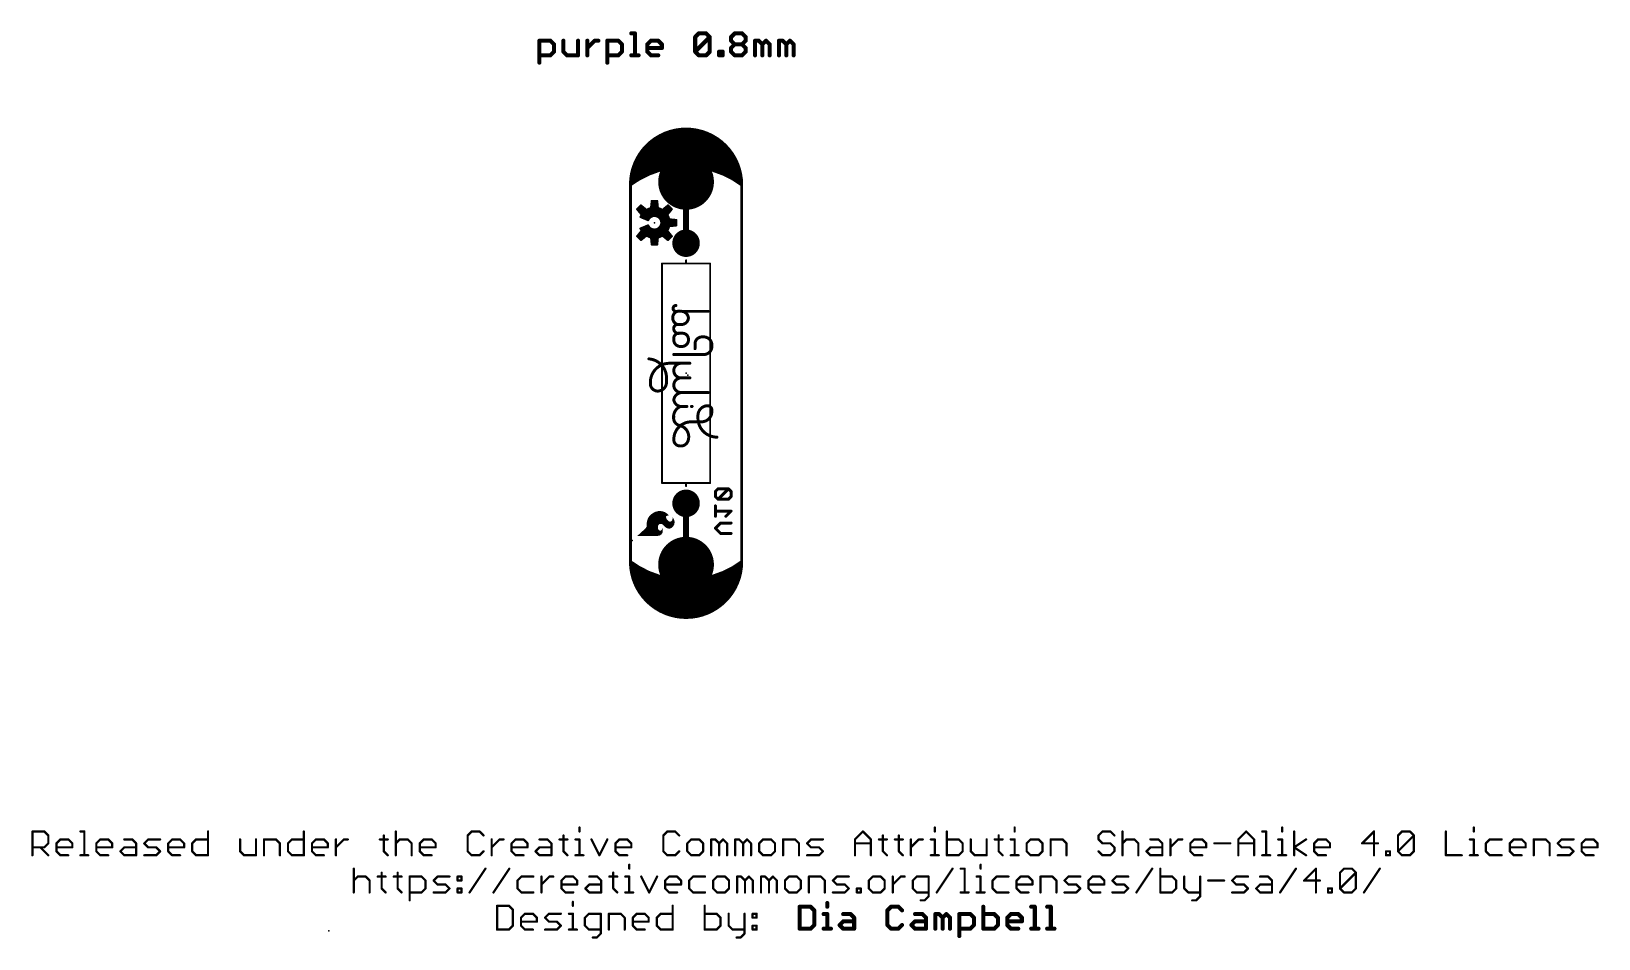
# Model space of a CAD drawing. Extents: x -45 to 62, y -39 to 23.
import ezdxf

# ---------------------------------------------------------------- set-up
doc = ezdxf.new("R2010")
doc.units = 0
for name, color, linetype in [('1', 12, 'CONTINUOUS'), ('16', 132, 'CONTINUOUS'), ('17', 110, 'CONTINUOUS'), ('20', 53, 'CONTINUOUS'), ('21', 41, 'CONTINUOUS'), ('22', 40, 'CONTINUOUS'), ('23', 53, 'CONTINUOUS'), ('24', 53, 'CONTINUOUS'), ('51', 53, 'CONTINUOUS')]:
    doc.layers.add(name, color=color, linetype=linetype)

# ---------------------------------------------------------------- blocks, each defined once
blk = doc.blocks.new('ROUNDP')
at = {"const_width": 0.5}
blk.add_lwpolyline([(0, -0.25, 1), (0, 0.25, 1), (0, -0.25)], format="xyb", dxfattribs=at)

msp = doc.modelspace()

# ---------------------------------------------------------------- linework, layer by layer
at = {"layer": '1'}
for points, const_width in [([(-2.0598, 16.0322), (-2.495, 15.7064)], 0.127), ([(-1.5827, 16.2927), (-2.0598, 16.0322)], 0.127), ([(-1.8825, 16.129), (1.8825, 16.129)], 0.127), ([(-1.6499, 16.256), (1.6499, 16.256)], 0.127), ([(-1.0734, 16.4827), (-1.5827, 16.2927)], 0.127), ([(-1.3406, 16.383), (1.3406, 16.383)], 0.127), ([(-0.5422, 16.5982), (-1.0734, 16.4827)], 0.127), ([(-0.9478, 16.51), (0.9478, 16.51)], 0.127), ([(0, 16.637), (-0.5422, 16.5982)], 0.127), ([(0.5422, 16.5982), (0, 16.637)], 0.127), ([(1.0734, 16.4827), (0.5422, 16.5982)], 0.127), ([(1.5827, 16.2927), (1.0734, 16.4827)], 0.127), ([(2.0598, 16.0322), (1.5827, 16.2927)], 0.127), ([(2.495, 15.7064), (2.0598, 16.0322)], 0.127), ([(-2.8794, 15.322), (-3.2052, 14.8868)], 0.127), ([(-3.1309, 14.986), (3.1309, 14.986)], 0.127), ([(-3.0359, 15.113), (3.0359, 15.113)], 0.127), ([(-2.9408, 15.24), (2.9408, 15.24)], 0.127), ([(-2.495, 15.7064), (-2.8794, 15.322)], 0.127), ([(-2.8344, 15.367), (2.8344, 15.367)], 0.127), ([(-2.7074, 15.494), (2.7074, 15.494)], 0.127), ([(-2.5804, 15.621), (2.5804, 15.621)], 0.127), ([(-2.4395, 15.748), (2.4395, 15.748)], 0.127), ([(-2.2698, 15.875), (2.2698, 15.875)], 0.127), ([(-2.1001, 16.002), (2.1002, 16.002)], 0.127), ([(2.8794, 15.322), (2.495, 15.7064)], 0.127), ([(3.2052, 14.8868), (2.8794, 15.322)], 0.127), ([(-3.6557, 13.9004), (-3.7712, 13.3692)], 0.127), ([(-3.4657, 14.4097), (-3.6557, 13.9004)], 0.127), ([(-3.6297, 13.97), (-1.2323, 13.97)], 0.127), ([(-3.5823, 14.097), (3.5823, 14.097)], 0.127), ([(-3.535, 14.224), (3.535, 14.224)], 0.127), ([(-3.4876, 14.351), (3.4876, 14.351)], 0.127), ([(-3.2052, 14.8868), (-3.4657, 14.4097)], 0.127), ([(-3.4284, 14.478), (3.4284, 14.478)], 0.127), ([(-3.3591, 14.605), (3.3591, 14.605)], 0.127), ([(-3.2897, 14.732), (3.2897, 14.732)], 0.127), ([(-3.2204, 14.859), (3.2204, 14.859)], 0.127), ([(-1.831, 13.8273), (-1.1087, 13.9995)], 0.127), ([(-1.1087, 13.9995), (-0.3713, 14.0861)], 0.127), ([(-0.3713, 14.0861), (0.3713, 14.0861)], 0.127), ([(0.3713, 14.0861), (1.1087, 13.9995)], 0.127), ([(1.1087, 13.9995), (1.831, 13.8273)], 0.127), ([(1.2323, 13.97), (3.6297, 13.97)], 0.127), ([(3.4657, 14.4097), (3.2052, 14.8868)], 0.127), ([(3.6557, 13.9004), (3.4657, 14.4097)], 0.127), ([(3.7712, 13.3692), (3.6557, 13.9004)], 0.127), ([(-3.7712, 13.3692), (-3.81, 12.827)], 0.127), ([(-3.81, 12.827), (-3.1909, 13.237)], 0.127), ([(-3.8009, 12.954), (-3.6183, 12.954)], 0.127), ([(-3.7918, 13.081), (-3.4265, 13.081)], 0.127), ([(-3.7827, 13.208), (-3.2348, 13.208)], 0.127), ([(-3.7737, 13.335), (-2.9971, 13.335)], 0.127), ([(-3.751, 13.462), (-2.7459, 13.462)], 0.127), ([(-3.7234, 13.589), (-2.4818, 13.589)], 0.127), ([(-3.6958, 13.716), (-2.1349, 13.716)], 0.127), ([(-3.6682, 13.843), (-1.7651, 13.843)], 0.127), ([(-3.1909, 13.237), (-2.5283, 13.572)], 0.127), ([(-2.5283, 13.572), (-1.831, 13.8273)], 0.127), ([(0, 13.081), (0, 8.89)], 0.4064), ([(1.7651, 13.843), (3.6682, 13.843)], 0.127), ([(1.831, 13.8273), (2.5283, 13.572)], 0.127), ([(2.1349, 13.716), (3.6958, 13.716)], 0.127), ([(2.4818, 13.589), (3.7234, 13.589)], 0.127), ([(2.5283, 13.572), (3.1909, 13.237)], 0.127), ([(2.7459, 13.462), (3.751, 13.462)], 0.127), ([(2.9971, 13.335), (3.7737, 13.335)], 0.127), ([(3.1909, 13.237), (3.81, 12.827)], 0.127), ([(3.2348, 13.208), (3.7828, 13.208)], 0.127), ([(3.4265, 13.081), (3.7918, 13.081)], 0.127), ([(3.6183, 12.954), (3.8009, 12.954)], 0.127), ([(3.81, 12.827), (3.7712, 13.3692)], 0.127), ([(0, -13.081), (0, -8.89)], 0.4064), ([(-3.1909, -13.237), (-3.81, -12.827)], 0.127), ([(-3.81, -12.827), (-3.7712, -13.3692)], 0.127), ([(3.81, -12.827), (3.1909, -13.237)], 0.127), ([(3.7712, -13.3692), (3.81, -12.827)], 0.127), ([(-3.8009, -12.954), (-3.6183, -12.954)], 0.127), ([(-3.7918, -13.081), (-3.4265, -13.081)], 0.127), ([(-3.7828, -13.208), (-3.2348, -13.208)], 0.127), ([(-3.7737, -13.335), (-2.9971, -13.335)], 0.127), ([(-3.7712, -13.3692), (-3.6557, -13.9004)], 0.127), ([(-3.751, -13.462), (-2.7459, -13.462)], 0.127), ([(-3.7234, -13.589), (-2.4818, -13.589)], 0.127), ([(-3.6958, -13.716), (-2.1349, -13.716)], 0.127), ([(-3.6682, -13.843), (-1.7651, -13.843)], 0.127), ([(-3.6557, -13.9004), (-3.4657, -14.4097)], 0.127), ([(-3.6297, -13.97), (-1.2323, -13.97)], 0.127), ([(-2.5283, -13.572), (-3.1909, -13.237)], 0.127), ([(-1.831, -13.8273), (-2.5283, -13.572)], 0.127), ([(-1.1087, -13.9995), (-1.831, -13.8273)], 0.127), ([(1.831, -13.8273), (1.1087, -13.9995)], 0.127), ([(1.2323, -13.97), (3.6297, -13.97)], 0.127), ([(1.7651, -13.843), (3.6682, -13.843)], 0.127), ([(2.5283, -13.572), (1.831, -13.8273)], 0.127), ([(2.1349, -13.716), (3.6958, -13.716)], 0.127), ([(2.4818, -13.589), (3.7234, -13.589)], 0.127), ([(3.1909, -13.237), (2.5283, -13.572)], 0.127), ([(2.7459, -13.462), (3.751, -13.462)], 0.127), ([(2.9971, -13.335), (3.7737, -13.335)], 0.127), ([(3.2348, -13.208), (3.7827, -13.208)], 0.127), ([(3.4265, -13.081), (3.7918, -13.081)], 0.127), ([(3.4657, -14.4097), (3.6557, -13.9004)], 0.127), ([(3.6183, -12.954), (3.8009, -12.954)], 0.127), ([(3.6557, -13.9004), (3.7712, -13.3692)], 0.127), ([(-3.5823, -14.097), (3.5823, -14.097)], 0.127), ([(-3.535, -14.224), (3.535, -14.224)], 0.127), ([(-3.4876, -14.351), (3.4876, -14.351)], 0.127), ([(-3.4657, -14.4097), (-3.2052, -14.8868)], 0.127), ([(-3.4284, -14.478), (3.4284, -14.478)], 0.127), ([(-3.3591, -14.605), (3.3591, -14.605)], 0.127), ([(-3.2897, -14.732), (3.2897, -14.732)], 0.127), ([(-3.2204, -14.859), (3.2204, -14.859)], 0.127), ([(-3.2052, -14.8868), (-2.8794, -15.322)], 0.127), ([(-3.1309, -14.986), (3.1309, -14.986)], 0.127), ([(-0.3713, -14.0861), (-1.1087, -13.9995)], 0.127), ([(0.3713, -14.0861), (-0.3713, -14.0861)], 0.127), ([(1.1087, -13.9995), (0.3713, -14.0861)], 0.127), ([(2.8794, -15.322), (3.2052, -14.8868)], 0.127), ([(3.2052, -14.8868), (3.4657, -14.4097)], 0.127), ([(-3.0359, -15.113), (3.0359, -15.113)], 0.127), ([(-2.9408, -15.24), (2.9408, -15.24)], 0.127), ([(-2.8794, -15.322), (-2.495, -15.7064)], 0.127), ([(-2.8344, -15.367), (2.8344, -15.367)], 0.127), ([(-2.7074, -15.494), (2.7074, -15.494)], 0.127), ([(-2.5804, -15.621), (2.5804, -15.621)], 0.127), ([(-2.495, -15.7064), (-2.0598, -16.0322)], 0.127), ([(-2.4395, -15.748), (2.4395, -15.748)], 0.127), ([(-2.2698, -15.875), (2.2698, -15.875)], 0.127), ([(-2.1002, -16.002), (2.1001, -16.002)], 0.127), ([(-2.0598, -16.0322), (-1.5827, -16.2927)], 0.127), ([(-1.8825, -16.129), (1.8825, -16.129)], 0.127), ([(1.5827, -16.2927), (2.0598, -16.0322)], 0.127), ([(2.0598, -16.0322), (2.495, -15.7064)], 0.127), ([(2.495, -15.7064), (2.8794, -15.322)], 0.127), ([(-1.6499, -16.256), (1.6499, -16.256)], 0.127), ([(-1.5827, -16.2927), (-1.0734, -16.4827)], 0.127), ([(-1.3406, -16.383), (1.3406, -16.383)], 0.127), ([(-1.0734, -16.4827), (-0.5422, -16.5982)], 0.127), ([(-0.9478, -16.51), (0.9478, -16.51)], 0.127), ([(-0.5422, -16.5982), (0, -16.637)], 0.127), ([(0, -16.637), (0.5422, -16.5982)], 0.127), ([(0.5422, -16.5982), (1.0734, -16.4827)], 0.127), ([(1.0734, -16.4827), (1.5827, -16.2927)], 0.127)]:
    msp.add_lwpolyline(points, dxfattribs=dict(at, const_width=const_width))
for points, const_width in [([(-2.0751, 16.06, 1), (-2.0446, 16.0043)], 0.0635), ([(-2.0408, 16.0068, 1), (-2.0789, 16.0576)], 0.0635), ([(-1.8825, 16.1608, 1), (-1.8825, 16.0973)], 0.0635), ([(-1.6499, 16.2877, 1), (-1.6499, 16.2243)], 0.0635), ([(-1.5938, 16.3224, 1), (-1.5716, 16.2629)], 0.0635), ([(-1.5675, 16.2648, 1), (-1.5979, 16.3206)], 0.0635), ([(-1.3406, 16.4147, 1), (-1.3406, 16.3513)], 0.0635), ([(-1.0801, 16.5137, 1), (-1.0667, 16.4516)], 0.0635), ([(-1.0623, 16.4529, 1), (-1.0845, 16.5124)], 0.0635), ([(-0.9478, 16.5418, 1), (-0.9478, 16.4783)], 0.0635), ([(-0.5445, 16.6299, 1), (-0.54, 16.5665)], 0.0635), ([(-0.5355, 16.5672, 1), (-0.549, 16.6292)], 0.0635), ([(0.0023, 16.6687, 1), (-0.0023, 16.6053)], 0.0635), ([(0.0023, 16.6053, 1), (-0.0023, 16.6687)], 0.0635), ([(0.549, 16.6292, 1), (0.5355, 16.5672)], 0.0635), ([(0.54, 16.5665, 1), (0.5445, 16.6299)], 0.0635), ([(0.9478, 16.4783, 1), (0.9478, 16.5418)], 0.0635), ([(1.0845, 16.5124, 1), (1.0623, 16.4529)], 0.0635), ([(1.0667, 16.4516, 1), (1.0801, 16.5137)], 0.0635), ([(1.3406, 16.3513, 1), (1.3406, 16.4147)], 0.0635), ([(1.5979, 16.3206, 1), (1.5675, 16.2648)], 0.0635), ([(1.5716, 16.2629, 1), (1.5938, 16.3224)], 0.0635), ([(1.6499, 16.2243, 1), (1.6499, 16.2877)], 0.0635), ([(1.8825, 16.0973, 1), (1.8825, 16.1608)], 0.0635), ([(2.0789, 16.0576, 1), (2.0408, 16.0068)], 0.0635), ([(2.0446, 16.0043, 1), (2.0751, 16.06)], 0.0635), ([(-3.1309, 15.0178, 1), (-3.1309, 14.9543)], 0.0635), ([(-3.0359, 15.1448, 1), (-3.0359, 15.0813)], 0.0635), ([(-2.9408, 15.2718, 1), (-2.9408, 15.2082)], 0.0635), ([(-2.9019, 15.3445, 1), (-2.857, 15.2996)], 0.0635), ([(-2.854, 15.303, 1), (-2.9048, 15.341)], 0.0635), ([(-2.8344, 15.3988, 1), (-2.8344, 15.3353)], 0.0635), ([(-2.7074, 15.5258, 1), (-2.7074, 15.4623)], 0.0635), ([(-2.5804, 15.6528, 1), (-2.5804, 15.5892)], 0.0635), ([(-2.514, 15.7318, 1), (-2.476, 15.681)], 0.0635), ([(-2.4726, 15.684, 1), (-2.5175, 15.7289)], 0.0635), ([(-2.4395, 15.7798, 1), (-2.4395, 15.7163)], 0.0635), ([(-2.2698, 15.9068, 1), (-2.2698, 15.8432)], 0.0635), ([(-2.1001, 16.0338, 1), (-2.1001, 15.9703)], 0.0635), ([(2.1002, 15.9703, 1), (2.1002, 16.0338)], 0.0635), ([(2.2698, 15.8432, 1), (2.2698, 15.9068)], 0.0635), ([(2.4395, 15.7163, 1), (2.4395, 15.7798)], 0.0635), ([(2.5175, 15.7289, 1), (2.4726, 15.684)], 0.0635), ([(2.476, 15.681, 1), (2.514, 15.7318)], 0.0635), ([(2.5804, 15.5892, 1), (2.5804, 15.6528)], 0.0635), ([(2.7074, 15.4623, 1), (2.7074, 15.5258)], 0.0635), ([(2.8344, 15.3353, 1), (2.8344, 15.3988)], 0.0635), ([(2.9048, 15.341, 1), (2.854, 15.303)], 0.0635), ([(2.857, 15.2996, 1), (2.9019, 15.3445)], 0.0635), ([(2.9408, 15.2082, 1), (2.9408, 15.2718)], 0.0635), ([(3.0359, 15.0813, 1), (3.0359, 15.1448)], 0.0635), ([(3.1309, 14.9543, 1), (3.1309, 15.0178)], 0.0635), ([(-3.6854, 13.9115, 1), (-3.6259, 13.8893)], 0.0635), ([(-3.6246, 13.8937, 1), (-3.6867, 13.9071)], 0.0635), ([(-3.6297, 14.0018, 1), (-3.6297, 13.9383)], 0.0635), ([(-3.5823, 14.1288, 1), (-3.5823, 14.0653)], 0.0635), ([(-3.535, 14.2558, 1), (-3.535, 14.1922)], 0.0635), ([(-3.4876, 14.3828, 1), (-3.4876, 14.3193)], 0.0635), ([(-3.4936, 14.4249, 1), (-3.4378, 14.3945)], 0.0635), ([(-3.4359, 14.3986, 1), (-3.4954, 14.4208)], 0.0635), ([(-3.4284, 14.5098, 1), (-3.4284, 14.4463)], 0.0635), ([(-3.3591, 14.6368, 1), (-3.3591, 14.5732)], 0.0635), ([(-3.2897, 14.7638, 1), (-3.2897, 14.7003)], 0.0635), ([(-3.2204, 14.8908, 1), (-3.2204, 14.8272)], 0.0635), ([(-3.2306, 14.9059, 1), (-3.1798, 14.8678)], 0.0635), ([(-3.1773, 14.8716, 1), (-3.233, 14.9021)], 0.0635), ([(-1.2323, 13.9383, 1), (-1.2323, 14.0018)], 0.0635), ([(-1.1124, 14.031, 1), (-1.105, 13.9679)], 0.0635), ([(-1.1014, 13.9686, 1), (-1.1161, 14.0303)], 0.0635), ([(-0.3713, 14.1179, 1), (-0.3713, 14.0544)], 0.0635), ([(-0.3676, 14.0546, 1), (-0.375, 14.1177)], 0.0635), ([(0.375, 14.1177, 1), (0.3676, 14.0546)], 0.0635), ([(0.3713, 14.0544, 1), (0.3713, 14.1179)], 0.0635), ([(1.1161, 14.0303, 1), (1.1014, 13.9686)], 0.0635), ([(1.105, 13.9679, 1), (1.1124, 14.031)], 0.0635), ([(1.2323, 14.0018, 1), (1.2323, 13.9383)], 0.0635), ([(3.233, 14.9021, 1), (3.1773, 14.8716)], 0.0635), ([(3.1798, 14.8678, 1), (3.2306, 14.9059)], 0.0635), ([(3.2204, 14.8272, 1), (3.2204, 14.8908)], 0.0635), ([(3.2897, 14.7003, 1), (3.2897, 14.7638)], 0.0635), ([(3.3591, 14.5732, 1), (3.3591, 14.6368)], 0.0635), ([(3.4284, 14.4463, 1), (3.4284, 14.5098)], 0.0635), ([(3.4954, 14.4208, 1), (3.4359, 14.3986)], 0.0635), ([(3.4378, 14.3945, 1), (3.4936, 14.4249)], 0.0635), ([(3.4876, 14.3193, 1), (3.4876, 14.3828)], 0.0635), ([(3.535, 14.1922, 1), (3.535, 14.2558)], 0.0635), ([(3.5823, 14.0653, 1), (3.5823, 14.1288)], 0.0635), ([(3.6867, 13.9071, 1), (3.6246, 13.8937)], 0.0635), ([(3.6259, 13.8893, 1), (3.6854, 13.9115)], 0.0635), ([(3.6297, 13.9383, 1), (3.6297, 14.0018)], 0.0635), ([(-3.8275, 12.8535, 1), (-3.7925, 12.8005)], 0.0635), ([(-3.8417, 12.8293, 1), (-3.7783, 12.8247)], 0.0635), ([(-3.8009, 12.9858, 1), (-3.8009, 12.9223)], 0.0635), ([(-3.7918, 13.1128, 1), (-3.7918, 13.0493)], 0.0635), ([(-3.7827, 13.2398, 1), (-3.7827, 13.1762)], 0.0635), ([(-3.7737, 13.3668, 1), (-3.7737, 13.3033)], 0.0635), ([(-3.7395, 13.367, 1), (-3.8029, 13.3715)], 0.0635), ([(-3.8022, 13.376, 1), (-3.7402, 13.3625)], 0.0635), ([(-3.751, 13.4938, 1), (-3.751, 13.4303)], 0.0635), ([(-3.7234, 13.6208, 1), (-3.7234, 13.5572)], 0.0635), ([(-3.6958, 13.7478, 1), (-3.6958, 13.6843)], 0.0635), ([(-3.6682, 13.8748, 1), (-3.6682, 13.8112)], 0.0635), ([(-3.6183, 12.9223, 1), (-3.6183, 12.9858)], 0.0635), ([(-3.4265, 13.0493, 1), (-3.4265, 13.1128)], 0.0635), ([(-3.2348, 13.1762, 1), (-3.2348, 13.2398)], 0.0635), ([(-3.2053, 13.2654, 1), (-3.1766, 13.2087)], 0.0635), ([(-3.1734, 13.2106, 1), (-3.2085, 13.2635)], 0.0635), ([(-2.9971, 13.3033, 1), (-2.9971, 13.3668)], 0.0635), ([(-2.7459, 13.4303, 1), (-2.7459, 13.4938)], 0.0635), ([(-2.5392, 13.6018, 1), (-2.5173, 13.5422)], 0.0635), ([(-2.5139, 13.5436, 1), (-2.5426, 13.6003)], 0.0635), ([(-2.4818, 13.5572, 1), (-2.4818, 13.6208)], 0.0635), ([(-2.1349, 13.6843, 1), (-2.1349, 13.7478)], 0.0635), ([(-1.8384, 13.8582, 1), (-1.8236, 13.7964)], 0.0635), ([(-1.8201, 13.7975, 1), (-1.8419, 13.8571)], 0.0635), ([(-1.7651, 13.8112, 1), (-1.7651, 13.8748)], 0.0635), ([(0.1016, 13.081, 1), (-0.1016, 13.081)], 0.2032), ([(1.7651, 13.8748, 1), (1.7651, 13.8112)], 0.0635), ([(1.8419, 13.8571, 1), (1.8201, 13.7975)], 0.0635), ([(1.8236, 13.7964, 1), (1.8384, 13.8582)], 0.0635), ([(2.1349, 13.7478, 1), (2.1349, 13.6843)], 0.0635), ([(2.4818, 13.6208, 1), (2.4818, 13.5572)], 0.0635), ([(2.5426, 13.6003, 1), (2.5139, 13.5436)], 0.0635), ([(2.5173, 13.5422, 1), (2.5392, 13.6018)], 0.0635), ([(2.7459, 13.4938, 1), (2.7459, 13.4303)], 0.0635), ([(2.9971, 13.3668, 1), (2.9971, 13.3033)], 0.0635), ([(3.2085, 13.2635, 1), (3.1734, 13.2106)], 0.0635), ([(3.1766, 13.2087, 1), (3.2053, 13.2654)], 0.0635), ([(3.2348, 13.2398, 1), (3.2348, 13.1762)], 0.0635), ([(3.4265, 13.1128, 1), (3.4265, 13.0493)], 0.0635), ([(3.6183, 12.9858, 1), (3.6183, 12.9223)], 0.0635), ([(3.6682, 13.8112, 1), (3.6682, 13.8748)], 0.0635), ([(3.6958, 13.6843, 1), (3.6958, 13.7478)], 0.0635), ([(3.7234, 13.5572, 1), (3.7234, 13.6208)], 0.0635), ([(3.8029, 13.3715, 1), (3.7395, 13.367)], 0.0635), ([(3.7402, 13.3625, 1), (3.8022, 13.376)], 0.0635), ([(3.751, 13.4303, 1), (3.751, 13.4938)], 0.0635), ([(3.7737, 13.3033, 1), (3.7737, 13.3668)], 0.0635), ([(3.7783, 12.8247, 1), (3.8417, 12.8293)], 0.0635), ([(3.7828, 13.1762, 1), (3.7828, 13.2398)], 0.0635), ([(3.7918, 13.0493, 1), (3.7918, 13.1128)], 0.0635), ([(3.7925, 12.8005, 1), (3.8275, 12.8535)], 0.0635), ([(3.8009, 12.9223, 1), (3.8009, 12.9858)], 0.0635), ([(-0.1016, 8.89, 1), (0.1016, 8.89)], 0.2032), ([(0.1016, -8.89, 1), (-0.1016, -8.89)], 0.2032), ([(-3.7925, -12.8005, 1), (-3.8275, -12.8535)], 0.0635), ([(-3.7783, -12.8247, 1), (-3.8417, -12.8293)], 0.0635), ([(3.8417, -12.8293, 1), (3.7783, -12.8247)], 0.0635), ([(3.8275, -12.8535, 1), (3.7925, -12.8005)], 0.0635), ([(-3.8009, -12.9223, 1), (-3.8009, -12.9858)], 0.0635), ([(-3.7918, -13.0493, 1), (-3.7918, -13.1128)], 0.0635), ([(-3.7828, -13.1762, 1), (-3.7828, -13.2398)], 0.0635), ([(-3.7737, -13.3033, 1), (-3.7737, -13.3668)], 0.0635), ([(-3.7402, -13.3625, 1), (-3.8022, -13.376)], 0.0635), ([(-3.8029, -13.3715, 1), (-3.7395, -13.367)], 0.0635), ([(-3.751, -13.4303, 1), (-3.751, -13.4938)], 0.0635), ([(-3.7234, -13.5572, 1), (-3.7234, -13.6208)], 0.0635), ([(-3.6958, -13.6843, 1), (-3.6958, -13.7478)], 0.0635), ([(-3.6682, -13.8112, 1), (-3.6682, -13.8748)], 0.0635), ([(-3.6259, -13.8893, 1), (-3.6854, -13.9115)], 0.0635), ([(-3.6867, -13.9071, 1), (-3.6246, -13.8937)], 0.0635), ([(-3.6297, -13.9383, 1), (-3.6297, -14.0018)], 0.0635), ([(-3.6183, -12.9858, 1), (-3.6183, -12.9223)], 0.0635), ([(-3.4265, -13.1128, 1), (-3.4265, -13.0493)], 0.0635), ([(-3.2348, -13.2398, 1), (-3.2348, -13.1762)], 0.0635), ([(-3.1766, -13.2087, 1), (-3.2053, -13.2654)], 0.0635), ([(-3.2085, -13.2635, 1), (-3.1734, -13.2106)], 0.0635), ([(-2.9971, -13.3668, 1), (-2.9971, -13.3033)], 0.0635), ([(-2.7459, -13.4938, 1), (-2.7459, -13.4303)], 0.0635), ([(-2.5173, -13.5422, 1), (-2.5392, -13.6018)], 0.0635), ([(-2.5426, -13.6003, 1), (-2.5139, -13.5436)], 0.0635), ([(-2.4818, -13.6208, 1), (-2.4818, -13.5572)], 0.0635), ([(-2.1349, -13.7478, 1), (-2.1349, -13.6843)], 0.0635), ([(-1.8236, -13.7964, 1), (-1.8384, -13.8582)], 0.0635), ([(-1.8419, -13.8571, 1), (-1.8201, -13.7975)], 0.0635), ([(-1.7651, -13.8748, 1), (-1.7651, -13.8112)], 0.0635), ([(-1.2323, -14.0018, 1), (-1.2323, -13.9383)], 0.0635), ([(-0.1016, -13.081, 1), (0.1016, -13.081)], 0.2032), ([(1.2323, -13.9383, 1), (1.2323, -14.0018)], 0.0635), ([(1.7651, -13.8112, 1), (1.7651, -13.8748)], 0.0635), ([(1.8201, -13.7975, 1), (1.8419, -13.8571)], 0.0635), ([(1.8384, -13.8582, 1), (1.8236, -13.7964)], 0.0635), ([(2.1349, -13.6843, 1), (2.1349, -13.7478)], 0.0635), ([(2.4818, -13.5572, 1), (2.4818, -13.6208)], 0.0635), ([(2.5139, -13.5436, 1), (2.5426, -13.6003)], 0.0635), ([(2.5392, -13.6018, 1), (2.5173, -13.5422)], 0.0635), ([(2.7459, -13.4303, 1), (2.7459, -13.4938)], 0.0635), ([(2.9971, -13.3033, 1), (2.9971, -13.3668)], 0.0635), ([(3.1734, -13.2106, 1), (3.2085, -13.2635)], 0.0635), ([(3.2053, -13.2654, 1), (3.1766, -13.2087)], 0.0635), ([(3.2348, -13.1762, 1), (3.2348, -13.2398)], 0.0635), ([(3.4265, -13.0493, 1), (3.4265, -13.1128)], 0.0635), ([(3.6183, -12.9223, 1), (3.6183, -12.9858)], 0.0635), ([(3.6246, -13.8937, 1), (3.6867, -13.9071)], 0.0635), ([(3.6854, -13.9115, 1), (3.6259, -13.8893)], 0.0635), ([(3.6297, -14.0018, 1), (3.6297, -13.9383)], 0.0635), ([(3.6682, -13.8748, 1), (3.6682, -13.8112)], 0.0635), ([(3.6958, -13.7478, 1), (3.6958, -13.6843)], 0.0635), ([(3.7234, -13.6208, 1), (3.7234, -13.5572)], 0.0635), ([(3.7395, -13.367, 1), (3.8029, -13.3715)], 0.0635), ([(3.8022, -13.376, 1), (3.7402, -13.3625)], 0.0635), ([(3.751, -13.4938, 1), (3.751, -13.4303)], 0.0635), ([(3.7737, -13.3668, 1), (3.7737, -13.3033)], 0.0635), ([(3.7827, -13.2398, 1), (3.7827, -13.1762)], 0.0635), ([(3.7918, -13.1128, 1), (3.7918, -13.0493)], 0.0635), ([(3.8009, -12.9858, 1), (3.8009, -12.9223)], 0.0635), ([(-3.5823, -14.0653, 1), (-3.5823, -14.1288)], 0.0635), ([(-3.535, -14.1922, 1), (-3.535, -14.2558)], 0.0635), ([(-3.4876, -14.3193, 1), (-3.4876, -14.3828)], 0.0635), ([(-3.4378, -14.3945, 1), (-3.4936, -14.4249)], 0.0635), ([(-3.4954, -14.4208, 1), (-3.4359, -14.3986)], 0.0635), ([(-3.4284, -14.4463, 1), (-3.4284, -14.5098)], 0.0635), ([(-3.3591, -14.5732, 1), (-3.3591, -14.6368)], 0.0635), ([(-3.2897, -14.7003, 1), (-3.2897, -14.7638)], 0.0635), ([(-3.2204, -14.8272, 1), (-3.2204, -14.8908)], 0.0635), ([(-3.1798, -14.8678, 1), (-3.2306, -14.9059)], 0.0635), ([(-3.233, -14.9021, 1), (-3.1773, -14.8716)], 0.0635), ([(-3.1309, -14.9543, 1), (-3.1309, -15.0178)], 0.0635), ([(-1.105, -13.9679, 1), (-1.1124, -14.031)], 0.0635), ([(-1.1161, -14.0303, 1), (-1.1014, -13.9686)], 0.0635), ([(-0.3713, -14.0544, 1), (-0.3713, -14.1179)], 0.0635), ([(-0.375, -14.1177, 1), (-0.3676, -14.0546)], 0.0635), ([(0.3676, -14.0546, 1), (0.375, -14.1177)], 0.0635), ([(0.3713, -14.1179, 1), (0.3713, -14.0544)], 0.0635), ([(1.1014, -13.9686, 1), (1.1161, -14.0303)], 0.0635), ([(1.1124, -14.031, 1), (1.105, -13.9679)], 0.0635), ([(3.1309, -15.0178, 1), (3.1309, -14.9543)], 0.0635), ([(3.1773, -14.8716, 1), (3.233, -14.9021)], 0.0635), ([(3.2306, -14.9059, 1), (3.1798, -14.8678)], 0.0635), ([(3.2204, -14.8908, 1), (3.2204, -14.8272)], 0.0635), ([(3.2897, -14.7638, 1), (3.2897, -14.7003)], 0.0635), ([(3.3591, -14.6368, 1), (3.3591, -14.5732)], 0.0635), ([(3.4284, -14.5098, 1), (3.4284, -14.4463)], 0.0635), ([(3.4359, -14.3986, 1), (3.4954, -14.4208)], 0.0635), ([(3.4936, -14.4249, 1), (3.4378, -14.3945)], 0.0635), ([(3.4876, -14.3828, 1), (3.4876, -14.3193)], 0.0635), ([(3.535, -14.2558, 1), (3.535, -14.1922)], 0.0635), ([(3.5823, -14.1288, 1), (3.5823, -14.0653)], 0.0635), ([(-3.0359, -15.0813, 1), (-3.0359, -15.1448)], 0.0635), ([(-2.9408, -15.2082, 1), (-2.9408, -15.2718)], 0.0635), ([(-2.857, -15.2996, 1), (-2.9019, -15.3445)], 0.0635), ([(-2.9048, -15.341, 1), (-2.854, -15.303)], 0.0635), ([(-2.8344, -15.3353, 1), (-2.8344, -15.3988)], 0.0635), ([(-2.7074, -15.4623, 1), (-2.7074, -15.5258)], 0.0635), ([(-2.5804, -15.5892, 1), (-2.5804, -15.6528)], 0.0635), ([(-2.476, -15.681, 1), (-2.514, -15.7318)], 0.0635), ([(-2.5175, -15.7289, 1), (-2.4726, -15.684)], 0.0635), ([(-2.4395, -15.7163, 1), (-2.4395, -15.7798)], 0.0635), ([(-2.2698, -15.8432, 1), (-2.2698, -15.9068)], 0.0635), ([(-2.1002, -15.9703, 1), (-2.1002, -16.0338)], 0.0635), ([(-2.0446, -16.0043, 1), (-2.0751, -16.06)], 0.0635), ([(-2.0789, -16.0576, 1), (-2.0408, -16.0068)], 0.0635), ([(-1.8825, -16.0973, 1), (-1.8825, -16.1608)], 0.0635), ([(1.8825, -16.1608, 1), (1.8825, -16.0973)], 0.0635), ([(2.0408, -16.0068, 1), (2.0789, -16.0576)], 0.0635), ([(2.0751, -16.06, 1), (2.0446, -16.0043)], 0.0635), ([(2.1001, -16.0338, 1), (2.1001, -15.9703)], 0.0635), ([(2.2698, -15.9068, 1), (2.2698, -15.8432)], 0.0635), ([(2.4395, -15.7798, 1), (2.4395, -15.7163)], 0.0635), ([(2.4726, -15.684, 1), (2.5175, -15.7289)], 0.0635), ([(2.514, -15.7318, 1), (2.476, -15.681)], 0.0635), ([(2.5804, -15.6528, 1), (2.5804, -15.5892)], 0.0635), ([(2.7074, -15.5258, 1), (2.7074, -15.4623)], 0.0635), ([(2.8344, -15.3988, 1), (2.8344, -15.3353)], 0.0635), ([(2.854, -15.303, 1), (2.9048, -15.341)], 0.0635), ([(2.9019, -15.3445, 1), (2.857, -15.2996)], 0.0635), ([(2.9408, -15.2718, 1), (2.9408, -15.2082)], 0.0635), ([(3.0359, -15.1448, 1), (3.0359, -15.0813)], 0.0635), ([(-1.6499, -16.2243, 1), (-1.6499, -16.2877)], 0.0635), ([(-1.5716, -16.2629, 1), (-1.5938, -16.3224)], 0.0635), ([(-1.5979, -16.3206, 1), (-1.5675, -16.2648)], 0.0635), ([(-1.3406, -16.3513, 1), (-1.3406, -16.4147)], 0.0635), ([(-1.0667, -16.4516, 1), (-1.0801, -16.5137)], 0.0635), ([(-1.0845, -16.5124, 1), (-1.0623, -16.4529)], 0.0635), ([(-0.9478, -16.4783, 1), (-0.9478, -16.5418)], 0.0635), ([(-0.54, -16.5665, 1), (-0.5445, -16.6299)], 0.0635), ([(-0.549, -16.6292, 1), (-0.5355, -16.5672)], 0.0635), ([(-0.0023, -16.6053, 1), (0.0023, -16.6687)], 0.0635), ([(-0.0023, -16.6687, 1), (0.0023, -16.6053)], 0.0635), ([(0.5355, -16.5672, 1), (0.549, -16.6292)], 0.0635), ([(0.5445, -16.6299, 1), (0.54, -16.5665)], 0.0635), ([(0.9478, -16.5418, 1), (0.9478, -16.4783)], 0.0635), ([(1.0623, -16.4529, 1), (1.0845, -16.5124)], 0.0635), ([(1.0801, -16.5137, 1), (1.0667, -16.4516)], 0.0635), ([(1.3406, -16.4147, 1), (1.3406, -16.3513)], 0.0635), ([(1.5675, -16.2648, 1), (1.5979, -16.3206)], 0.0635), ([(1.5938, -16.3224, 1), (1.5716, -16.2629)], 0.0635), ([(1.6499, -16.2877, 1), (1.6499, -16.2243)], 0.0635)]:
    msp.add_lwpolyline(points, format="xyb", dxfattribs=dict(at, const_width=const_width))
at = {"layer": '16'}
for points, const_width in [([(-2.495, 15.7064), (-2.0598, 16.0322)], 0.127), ([(-2.0598, 16.0322), (-1.5827, 16.2927)], 0.127), ([(-1.8825, 16.129), (1.8825, 16.129)], 0.127), ([(-1.6499, 16.256), (1.6499, 16.256)], 0.127), ([(-1.5827, 16.2927), (-1.0734, 16.4827)], 0.127), ([(-1.3406, 16.383), (1.3406, 16.383)], 0.127), ([(-1.0734, 16.4827), (-0.5422, 16.5982)], 0.127), ([(-0.9478, 16.51), (0.9478, 16.51)], 0.127), ([(-0.5422, 16.5982), (0, 16.637)], 0.127), ([(0, 16.637), (0.5422, 16.5982)], 0.127), ([(0.5422, 16.5982), (1.0734, 16.4827)], 0.127), ([(1.0734, 16.4827), (1.5827, 16.2927)], 0.127), ([(1.5827, 16.2927), (2.0598, 16.0322)], 0.127), ([(2.0598, 16.0322), (2.495, 15.7064)], 0.127), ([(-3.2052, 14.8868), (-2.8794, 15.322)], 0.127), ([(-3.1309, 14.986), (3.1309, 14.986)], 0.127), ([(-3.0359, 15.113), (3.0359, 15.113)], 0.127), ([(-2.9408, 15.24), (2.9408, 15.24)], 0.127), ([(-2.8794, 15.322), (-2.495, 15.7064)], 0.127), ([(-2.8344, 15.367), (2.8344, 15.367)], 0.127), ([(-2.7074, 15.494), (2.7074, 15.494)], 0.127), ([(-2.5804, 15.621), (2.5804, 15.621)], 0.127), ([(-2.4395, 15.748), (2.4395, 15.748)], 0.127), ([(-2.2698, 15.875), (2.2698, 15.875)], 0.127), ([(-2.1002, 16.002), (2.1001, 16.002)], 0.127), ([(2.495, 15.7064), (2.8794, 15.322)], 0.127), ([(2.8794, 15.322), (3.2052, 14.8868)], 0.127), ([(-3.7712, 13.3692), (-3.6557, 13.9004)], 0.127), ([(-3.6557, 13.9004), (-3.4657, 14.4097)], 0.127), ([(-3.6297, 13.97), (-1.2323, 13.97)], 0.127), ([(-3.5823, 14.097), (3.5823, 14.097)], 0.127), ([(-3.535, 14.224), (3.535, 14.224)], 0.127), ([(-3.4876, 14.351), (3.4876, 14.351)], 0.127), ([(-3.4657, 14.4097), (-3.2052, 14.8868)], 0.127), ([(-3.4284, 14.478), (3.4284, 14.478)], 0.127), ([(-3.3591, 14.605), (3.3591, 14.605)], 0.127), ([(-3.2897, 14.732), (3.2897, 14.732)], 0.127), ([(-3.2204, 14.859), (3.2204, 14.859)], 0.127), ([(-1.1087, 13.9995), (-1.831, 13.8273)], 0.127), ([(-0.3713, 14.0861), (-1.1087, 13.9995)], 0.127), ([(0.3713, 14.0861), (-0.3713, 14.0861)], 0.127), ([(1.1087, 13.9995), (0.3713, 14.0861)], 0.127), ([(1.831, 13.8273), (1.1087, 13.9995)], 0.127), ([(1.2323, 13.97), (3.6297, 13.97)], 0.127), ([(3.2052, 14.8868), (3.4657, 14.4097)], 0.127), ([(3.4657, 14.4097), (3.6557, 13.9004)], 0.127), ([(3.6557, 13.9004), (3.7712, 13.3692)], 0.127), ([(-3.81, 12.827), (-3.7712, 13.3692)], 0.127), ([(-3.1909, 13.237), (-3.81, 12.827)], 0.127), ([(-3.8009, 12.954), (-3.6183, 12.954)], 0.127), ([(-3.7918, 13.081), (-3.4265, 13.081)], 0.127), ([(-3.7828, 13.208), (-3.2348, 13.208)], 0.127), ([(-3.7737, 13.335), (-2.9971, 13.335)], 0.127), ([(-3.751, 13.462), (-2.7459, 13.462)], 0.127), ([(-3.7234, 13.589), (-2.4818, 13.589)], 0.127), ([(-3.6958, 13.716), (-2.1349, 13.716)], 0.127), ([(-3.6682, 13.843), (-1.7651, 13.843)], 0.127), ([(-2.5283, 13.572), (-3.1909, 13.237)], 0.127), ([(-1.831, 13.8273), (-2.5283, 13.572)], 0.127), ([(1.7651, 13.843), (3.6682, 13.843)], 0.127), ([(2.5283, 13.572), (1.831, 13.8273)], 0.127), ([(2.1349, 13.716), (3.6958, 13.716)], 0.127), ([(2.4818, 13.589), (3.7234, 13.589)], 0.127), ([(3.1909, 13.237), (2.5283, 13.572)], 0.127), ([(2.7459, 13.462), (3.751, 13.462)], 0.127), ([(2.9971, 13.335), (3.7737, 13.335)], 0.127), ([(3.81, 12.827), (3.1909, 13.237)], 0.127), ([(3.2348, 13.208), (3.7827, 13.208)], 0.127), ([(3.4265, 13.081), (3.7918, 13.081)], 0.127), ([(3.6183, 12.954), (3.8009, 12.954)], 0.127), ([(3.7712, 13.3692), (3.81, 12.827)], 0.127), ([(-2.391, 11.2919), (-2.3418, 11.7758)], 0.15), ([(-2.3418, 11.7758), (-1.9762, 11.7758)], 0.15), ([(-1.9762, 11.7758), (-1.927, 11.2919)], 0.15), ([(-3.341, 11.2105), (-3.0825, 11.469)], 0.15), ([(-3.0336, 10.8335), (-3.341, 11.2105)], 0.15), ([(-3.3015, 11.25), (-2.8139, 11.25)], 0.15), ([(-3.2509, 11.1), (-1.0671, 11.1)], 0.15), ([(-3.1515, 11.4), (-2.9979, 11.4)], 0.15), ([(-3.1286, 10.95), (-1.1894, 10.95)], 0.15), ([(-3.1118, 10.6817), (-3.0336, 10.8335)], 0.15), ([(-2.5921, 10.4664), (-3.1118, 10.6817)], 0.15), ([(-3.0825, 11.469), (-2.7055, 11.1616)], 0.15), ([(-3.0509, 10.8), (-1.2671, 10.8)], 0.15), ([(-3.0353, 10.65), (-2.4543, 10.65)], 0.15), ([(-2.7055, 11.1616), (-2.5537, 11.2398)], 0.15), ([(-2.5537, 11.2398), (-2.391, 11.2919)], 0.15), ([(-2.4603, 10.646), (-2.537, 10.5642)], 0.15), ([(-2.5219, 11.25), (-1.7961, 11.25)], 0.15), ([(-2.3663, 10.7073), (-2.4603, 10.646)], 0.15), ([(-2.38, 11.4), (-1.938, 11.4)], 0.15), ([(-2.2605, 10.7446), (-2.3663, 10.7073)], 0.15), ([(-2.3648, 11.55), (-1.9532, 11.55)], 0.15), ([(-2.3495, 11.7), (-1.9685, 11.7)], 0.15), ([(-2.1488, 10.7555), (-2.2605, 10.7446)], 0.15), ([(-2.0377, 10.7397), (-2.1488, 10.7555)], 0.15), ([(-1.9336, 10.6979), (-2.0377, 10.7397)], 0.15), ([(-1.8424, 10.6325), (-1.9336, 10.6979)], 0.15), ([(-1.927, 11.2919), (-1.7643, 11.2398)], 0.15), ([(-1.8669, 10.65), (-1.196, 10.65)], 0.15), ([(-1.7643, 11.2398), (-1.6125, 11.1616)], 0.15), ([(-1.6125, 11.1616), (-1.2355, 11.469)], 0.15), ([(-1.5041, 11.25), (-1.0165, 11.25)], 0.15), ([(-1.3201, 11.4), (-1.1665, 11.4)], 0.15), ([(-0.977, 11.2105), (-1.2844, 10.8335)], 0.15), ([(-1.2844, 10.8335), (-1.2062, 10.6817)], 0.15), ([(-1.2355, 11.469), (-0.977, 11.2105)], 0.15), ([(-1.2062, 10.6817), (-1.1541, 10.519)], 0.15), ([(-3.341, 9.3635), (-3.0336, 9.7405)], 0.15), ([(-3.1482, 9.6), (-1.1698, 9.6)], 0.15), ([(-3.1118, 9.8923), (-2.5921, 10.1076)], 0.15), ([(-3.0336, 9.7405), (-3.1118, 9.8923)], 0.15), ([(-3.0932, 9.9), (-2.4178, 9.9)], 0.15), ([(-3.0385, 9.75), (-1.2795, 9.75)], 0.15), ([(-2.7311, 10.05), (-2.5599, 10.05)], 0.15), ([(-2.6732, 10.5), (-2.5732, 10.5)], 0.15), ([(-2.537, 10.5642), (-2.5921, 10.4664)], 0.15), ([(-2.5921, 10.1076), (-2.5383, 10.0114)], 0.15), ([(-2.5383, 10.0114), (-2.4635, 9.9305)], 0.15), ([(-2.4635, 9.9305), (-2.3718, 9.8693)], 0.15), ([(-2.3718, 9.8693), (-2.2684, 9.8311)], 0.15), ([(-2.2684, 9.8311), (-2.159, 9.8182)], 0.15), ([(-2.159, 9.8182), (-2.0476, 9.8317)], 0.15), ([(-2.0476, 9.8317), (-1.9426, 9.8712)], 0.15), ([(-1.9426, 9.8712), (-1.85, 9.9346)], 0.15), ([(-1.9005, 9.9), (-1.2037, 9.9)], 0.15), ([(-1.85, 9.9346), (-1.7751, 10.0181)], 0.15), ([(-1.7694, 10.5473), (-1.8424, 10.6325)], 0.15), ([(-1.7751, 10.0181), (-1.7222, 10.1171)], 0.15), ([(-1.7186, 10.4472), (-1.7694, 10.5473)], 0.15), ([(-1.7581, 10.05), (-1.1557, 10.05)], 0.15), ([(-1.7454, 10.5), (-0.9672, 10.5)], 0.15), ([(-1.7222, 10.1171), (-1.6944, 10.2258)], 0.15), ([(-1.6932, 10.338), (-1.7186, 10.4472)], 0.15), ([(-1.701, 10.2), (-0.6702, 10.2)], 0.15), ([(-1.696, 10.35), (-0.6702, 10.35)], 0.15), ([(-1.6944, 10.2258), (-1.6932, 10.338)], 0.15), ([(-1.2062, 9.8923), (-1.2844, 9.7405)], 0.15), ([(-1.2844, 9.7405), (-0.977, 9.3635)], 0.15), ([(-1.1541, 10.055), (-1.2062, 9.8923)], 0.15), ([(-1.1541, 10.519), (-0.6702, 10.4698)], 0.15), ([(-0.6702, 10.1042), (-1.1541, 10.055)], 0.15), ([(-0.6702, 10.4698), (-0.6702, 10.1042)], 0.15), ([(-3.0825, 9.105), (-3.341, 9.3635)], 0.15), ([(-3.2775, 9.3), (-2.8433, 9.3)], 0.15), ([(-3.2705, 9.45), (-1.0475, 9.45)], 0.15), ([(-3.1275, 9.15), (-3.0273, 9.15)], 0.15), ([(-2.7055, 9.4124), (-3.0825, 9.105)], 0.15), ([(-2.5537, 9.3342), (-2.7055, 9.4124)], 0.15), ([(-2.391, 9.2821), (-2.5537, 9.3342)], 0.15), ([(-2.4469, 9.3), (-1.8711, 9.3)], 0.15), ([(-2.3418, 8.7982), (-2.391, 9.2821)], 0.15), ([(-2.3776, 9.15), (-1.9404, 9.15)], 0.15), ([(-2.3623, 9), (-1.9557, 9)], 0.15), ([(-2.3471, 8.85), (-1.9709, 8.85)], 0.15), ([(-1.9762, 8.7982), (-2.3418, 8.7982)], 0.15), ([(-1.927, 9.2821), (-1.9762, 8.7982)], 0.15), ([(-1.7643, 9.3342), (-1.927, 9.2821)], 0.15), ([(-1.6125, 9.4124), (-1.7643, 9.3342)], 0.15), ([(-1.2355, 9.105), (-1.6125, 9.4124)], 0.15), ([(-1.4747, 9.3), (-1.0405, 9.3)], 0.15), ([(-1.2907, 9.15), (-1.1905, 9.15)], 0.15), ([(-0.977, 9.3635), (-1.2355, 9.105)], 0.15), ([(2.1846, -7.8968), (2.0066, -8.0747)], 0.2032), ([(2.0066, -8.0747), (2.0066, -8.4307)], 0.2032), ([(2.0066, -8.4307), (2.1846, -8.6086)], 0.2032), ([(2.8964, -7.8968), (2.1846, -7.8968)], 0.2032), ([(2.1846, -8.6086), (2.8964, -7.8968)], 0.2032), ([(2.1846, -8.6086), (2.8964, -8.6086)], 0.2032), ([(3.0743, -8.0747), (2.8964, -7.8968)], 0.2032), ([(2.8964, -8.6086), (3.0743, -8.4307)], 0.2032), ([(3.0743, -8.4307), (3.0743, -8.0747)], 0.2032), ([(-2.383, -9.65), (-2.293, -9.58)], 0.01), ([(-2.3701, -9.64), (-1.2543, -9.64)], 0.01), ([(-2.3573, -9.63), (-1.2655, -9.63)], 0.01), ([(-2.3444, -9.62), (-1.2768, -9.62)], 0.01), ([(-2.3316, -9.61), (-1.288, -9.61)], 0.01), ([(-2.3187, -9.6), (-1.2993, -9.6)], 0.01), ([(-2.3059, -9.59), (-1.3105, -9.59)], 0.01), ([(-2.293, -9.58), (-2.113, -9.48)], 0.01), ([(-2.293, -9.58), (-1.3217, -9.58)], 0.01), ([(-2.275, -9.57), (-1.333, -9.57)], 0.01), ([(-2.257, -9.56), (-1.3487, -9.56)], 0.01), ([(-2.239, -9.55), (-1.3644, -9.55)], 0.01), ([(-2.221, -9.54), (-1.3801, -9.54)], 0.01), ([(-2.203, -9.53), (-1.3959, -9.53)], 0.01), ([(-2.185, -9.52), (-1.4116, -9.52)], 0.01), ([(-2.167, -9.51), (-1.4273, -9.51)], 0.01), ([(-2.149, -9.5), (-1.443, -9.5)], 0.01), ([(-2.131, -9.49), (-1.473, -9.49)], 0.01), ([(-2.113, -9.48), (-1.923, -9.43)], 0.01), ([(-2.113, -9.48), (-1.503, -9.48)], 0.01), ([(-2.075, -9.47), (-1.533, -9.47)], 0.01), ([(-2.037, -9.46), (-1.563, -9.46)], 0.01), ([(-1.999, -9.45), (-1.593, -9.45)], 0.01), ([(-1.961, -9.44), (-1.6463, -9.44)], 0.01), ([(-1.923, -9.43), (-1.753, -9.42)], 0.01), ([(-1.923, -9.43), (-1.6997, -9.43)], 0.01), ([(-1.753, -9.42), (-1.593, -9.45)], 0.01), ([(-1.593, -9.45), (-1.443, -9.5)], 0.01), ([(-1.443, -9.5), (-1.333, -9.57)], 0.01), ([(-1.333, -9.57), (-1.243, -9.65)], 0.01), ([(2.0066, -9.778), (2.0066, -9.0662)], 0.2032), ([(3.0743, -9.4221), (2.0066, -9.4221)], 0.2032), ([(2.7184, -9.778), (3.0743, -9.4221)], 0.2032), ([(-2.993, -10.81), (-2.853, -10.69)], 0.01), ([(-2.8763, -10.71), (-1.863, -10.71)], 0.01), ([(-2.8647, -10.7), (-1.873, -10.7)], 0.01), ([(-2.853, -10.69), (-2.753, -10.59)], 0.01), ([(-2.853, -10.69), (-1.883, -10.69)], 0.01), ([(-2.843, -10.68), (-1.893, -10.68)], 0.01), ([(-2.833, -10.67), (-1.903, -10.67)], 0.01), ([(-2.823, -10.66), (-1.907, -10.66)], 0.01), ([(-2.813, -10.65), (-1.911, -10.65)], 0.01), ([(-2.803, -10.64), (-1.915, -10.64)], 0.01), ([(-2.793, -10.63), (-1.919, -10.63)], 0.01), ([(-2.783, -10.62), (-1.923, -10.62)], 0.01), ([(-2.773, -10.61), (-1.925, -10.61)], 0.01), ([(-2.763, -10.6), (-1.927, -10.6)], 0.01), ([(-2.753, -10.59), (-2.693, -10.49)], 0.01), ([(-2.753, -10.59), (-1.929, -10.59)], 0.01), ([(-2.747, -10.58), (-1.931, -10.58)], 0.01), ([(-2.741, -10.57), (-1.933, -10.57)], 0.01), ([(-2.735, -10.56), (-1.933, -10.56)], 0.01), ([(-2.729, -10.55), (-1.933, -10.55)], 0.01), ([(-2.723, -10.54), (-1.933, -10.54)], 0.01), ([(-2.717, -10.53), (-1.933, -10.53)], 0.01), ([(-2.711, -10.52), (-1.933, -10.52)], 0.01), ([(-2.705, -10.51), (-1.933, -10.51)], 0.01), ([(-2.699, -10.5), (-1.933, -10.5)], 0.01), ([(-2.693, -10.49), (-2.683, -10.43)], 0.01), ([(-2.693, -10.49), (-1.933, -10.49)], 0.01), ([(-2.6913, -10.48), (-1.9305, -10.48)], 0.01), ([(-2.6897, -10.47), (-1.928, -10.47)], 0.01), ([(-2.688, -10.46), (-1.9255, -10.46)], 0.01), ([(-2.6863, -10.45), (-1.923, -10.45)], 0.01), ([(-2.6847, -10.44), (-1.9205, -10.44)], 0.01), ([(-2.683, -10.24), (-2.663, -10.12)], 0.01), ([(-2.683, -10.43), (-2.683, -10.24)], 0.01), ([(-2.683, -10.24), (-0.7966, -10.24)], 0.01), ([(-2.683, -10.25), (-0.7985, -10.25)], 0.01), ([(-2.683, -10.26), (-0.8003, -10.26)], 0.01), ([(-2.683, -10.27), (-0.8021, -10.27)], 0.01), ([(-2.683, -10.28), (-0.8039, -10.28)], 0.01), ([(-2.683, -10.29), (-0.8057, -10.29)], 0.01), ([(-2.683, -10.3), (-1.793, -10.3)], 0.01), ([(-2.683, -10.31), (-1.823, -10.31)], 0.01), ([(-2.683, -10.32), (-1.8355, -10.32)], 0.01), ([(-2.683, -10.33), (-1.848, -10.33)], 0.01), ([(-2.683, -10.34), (-1.8605, -10.34)], 0.01), ([(-2.683, -10.35), (-1.873, -10.35)], 0.01), ([(-2.683, -10.36), (-1.8797, -10.36)], 0.01), ([(-2.683, -10.37), (-1.8863, -10.37)], 0.01), ([(-2.683, -10.38), (-1.893, -10.38)], 0.01), ([(-2.683, -10.39), (-1.8997, -10.39)], 0.01), ([(-2.683, -10.4), (-1.9063, -10.4)], 0.01), ([(-2.683, -10.41), (-1.913, -10.41)], 0.01), ([(-2.683, -10.42), (-1.9155, -10.42)], 0.01), ([(-2.683, -10.43), (-1.918, -10.43)], 0.01), ([(-2.6813, -10.23), (-0.7948, -10.23)], 0.01), ([(-2.6797, -10.22), (-0.793, -10.22)], 0.01), ([(-2.678, -10.21), (-0.793, -10.21)], 0.01), ([(-2.6763, -10.2), (-0.793, -10.2)], 0.01), ([(-2.6747, -10.19), (-0.793, -10.19)], 0.01), ([(-2.673, -10.18), (-0.793, -10.18)], 0.01), ([(-2.6713, -10.17), (-0.793, -10.17)], 0.01), ([(-2.6697, -10.16), (-0.793, -10.16)], 0.01), ([(-2.668, -10.15), (-0.793, -10.15)], 0.01), ([(-2.6663, -10.14), (-1.123, -10.14)], 0.01), ([(-2.6647, -10.13), (-1.163, -10.13)], 0.01), ([(-2.663, -10.12), (-2.633, -10.01)], 0.01), ([(-2.663, -10.12), (-1.178, -10.12)], 0.01), ([(-2.6603, -10.11), (-1.193, -10.11)], 0.01), ([(-2.6575, -10.1), (-1.208, -10.1)], 0.01), ([(-2.6548, -10.09), (-1.223, -10.09)], 0.01), ([(-2.6521, -10.08), (-1.233, -10.08)], 0.01), ([(-2.6494, -10.07), (-1.243, -10.07)], 0.01), ([(-2.6466, -10.06), (-1.253, -10.06)], 0.01), ([(-2.6439, -10.05), (-1.263, -10.05)], 0.01), ([(-2.6412, -10.04), (-1.273, -10.04)], 0.01), ([(-2.6385, -10.03), (-1.283, -10.03)], 0.01), ([(-2.6357, -10.02), (-1.2905, -10.02)], 0.01), ([(-2.633, -10.01), (-2.593, -9.91)], 0.01), ([(-2.633, -10.01), (-1.298, -10.01)], 0.01), ([(-2.629, -10), (-1.3055, -10)], 0.01), ([(-2.625, -9.99), (-1.313, -9.99)], 0.01), ([(-2.621, -9.98), (-1.3197, -9.98)], 0.01), ([(-2.617, -9.97), (-1.3263, -9.97)], 0.01), ([(-2.613, -9.96), (-1.333, -9.96)], 0.01), ([(-2.609, -9.95), (-1.338, -9.95)], 0.01), ([(-2.605, -9.94), (-1.343, -9.94)], 0.01), ([(-2.601, -9.93), (-1.348, -9.93)], 0.01), ([(-2.597, -9.92), (-1.353, -9.92)], 0.01), ([(-2.593, -9.91), (-2.533, -9.81)], 0.01), ([(-2.593, -9.91), (-1.3555, -9.91)], 0.01), ([(-2.587, -9.9), (-1.358, -9.9)], 0.01), ([(-2.581, -9.89), (-1.3605, -9.89)], 0.01), ([(-2.575, -9.88), (-1.363, -9.88)], 0.01), ([(-2.569, -9.87), (-1.3655, -9.87)], 0.01), ([(-2.563, -9.86), (-1.368, -9.86)], 0.01), ([(-2.557, -9.85), (-1.3705, -9.85)], 0.01), ([(-2.551, -9.84), (-1.373, -9.84)], 0.01), ([(-2.545, -9.83), (-1.373, -9.83)], 0.01), ([(-2.539, -9.82), (-1.373, -9.82)], 0.01), ([(-2.533, -9.81), (-2.463, -9.73)], 0.01), ([(-2.533, -9.81), (-1.373, -9.81)], 0.01), ([(-2.5243, -9.8), (-1.3697, -9.8)], 0.01), ([(-2.5155, -9.79), (-1.3663, -9.79)], 0.01), ([(-2.5068, -9.78), (-1.363, -9.78)], 0.01), ([(-2.498, -9.77), (-1.353, -9.77)], 0.01), ([(-2.4893, -9.76), (-1.343, -9.76)], 0.01), ([(-2.4805, -9.75), (-1.333, -9.75)], 0.01), ([(-2.4718, -9.74), (-1.313, -9.74)], 0.01), ([(-2.463, -9.73), (-2.383, -9.65)], 0.01), ([(-2.463, -9.73), (-1.193, -9.73)], 0.01), ([(-2.453, -9.72), (-1.1993, -9.72)], 0.01), ([(-2.443, -9.71), (-1.2055, -9.71)], 0.01), ([(-2.433, -9.7), (-1.2118, -9.7)], 0.01), ([(-2.423, -9.69), (-1.218, -9.69)], 0.01), ([(-2.413, -9.68), (-1.2243, -9.68)], 0.01), ([(-2.403, -9.67), (-1.2305, -9.67)], 0.01), ([(-2.393, -9.66), (-1.2368, -9.66)], 0.01), ([(-2.383, -9.65), (-1.243, -9.65)], 0.01), ([(-1.913, -10.41), (-1.933, -10.49)], 0.01), ([(-1.933, -10.49), (-1.933, -10.57)], 0.01), ([(-1.933, -10.57), (-1.923, -10.62)], 0.01), ([(-1.923, -10.62), (-1.903, -10.67)], 0.01), ([(-1.873, -10.35), (-1.913, -10.41)], 0.01), ([(-1.903, -10.67), (-1.843, -10.73)], 0.01), ([(-1.823, -10.31), (-1.873, -10.35)], 0.01), ([(-1.763, -10.29), (-1.823, -10.31)], 0.01), ([(-1.693, -10.29), (-1.763, -10.29)], 0.01), ([(-1.713, -10.75), (-1.653, -10.69)], 0.01), ([(-1.613, -10.32), (-1.693, -10.29)], 0.01), ([(-1.673, -10.71), (-1.593, -10.71)], 0.01), ([(-1.6663, -10.3), (-0.8075, -10.3)], 0.01), ([(-1.663, -10.7), (-1.593, -10.7)], 0.01), ([(-1.653, -10.69), (-1.643, -10.66)], 0.01), ([(-1.653, -10.69), (-1.593, -10.69)], 0.01), ([(-1.6497, -10.68), (-1.593, -10.68)], 0.01), ([(-1.6463, -10.67), (-1.593, -10.67)], 0.01), ([(-1.643, -10.66), (-1.623, -10.62)], 0.01), ([(-1.643, -10.66), (-1.593, -10.66)], 0.01), ([(-1.6397, -10.31), (-0.8094, -10.31)], 0.01), ([(-1.638, -10.65), (-1.593, -10.65)], 0.01), ([(-1.633, -10.64), (-1.598, -10.64)], 0.01), ([(-1.628, -10.63), (-1.603, -10.63)], 0.01), ([(-1.623, -10.62), (-1.613, -10.61)], 0.01), ([(-1.623, -10.62), (-1.608, -10.62)], 0.01), ([(-1.543, -10.39), (-1.613, -10.32)], 0.01), ([(-1.613, -10.32), (-0.8112, -10.32)], 0.01), ([(-1.613, -10.61), (-1.593, -10.65)], 0.01), ([(-1.603, -10.33), (-0.813, -10.33)], 0.01), ([(-1.593, -10.34), (-0.8185, -10.34)], 0.01), ([(-1.593, -10.65), (-1.593, -10.77)], 0.01), ([(-1.583, -10.35), (-0.8239, -10.35)], 0.01), ([(-1.573, -10.36), (-0.8294, -10.36)], 0.01), ([(-1.563, -10.37), (-0.8348, -10.37)], 0.01), ([(-1.553, -10.38), (-0.8403, -10.38)], 0.01), ([(-1.453, -10.47), (-1.543, -10.39)], 0.01), ([(-1.543, -10.39), (-0.8457, -10.39)], 0.01), ([(-1.5318, -10.4), (-0.8512, -10.4)], 0.01), ([(-1.5205, -10.41), (-0.8566, -10.41)], 0.01), ([(-1.5092, -10.42), (-0.8621, -10.42)], 0.01), ([(-1.498, -10.43), (-0.8675, -10.43)], 0.01), ([(-1.4868, -10.44), (-0.873, -10.44)], 0.01), ([(-1.4755, -10.45), (-0.8808, -10.45)], 0.01), ([(-1.4643, -10.46), (-0.8886, -10.46)], 0.01), ([(-1.373, -10.54), (-1.453, -10.47)], 0.01), ([(-1.453, -10.47), (-0.8963, -10.47)], 0.01), ([(-1.4416, -10.48), (-0.9041, -10.48)], 0.01), ([(-1.4301, -10.49), (-0.9119, -10.49)], 0.01), ([(-1.4187, -10.5), (-0.9197, -10.5)], 0.01), ([(-1.4073, -10.51), (-0.9274, -10.51)], 0.01), ([(-1.3959, -10.52), (-0.9352, -10.52)], 0.01), ([(-1.3844, -10.53), (-0.943, -10.53)], 0.01), ([(-1.363, -9.78), (-1.373, -9.81)], 0.01), ([(-1.373, -9.81), (-1.373, -9.84)], 0.01), ([(-1.373, -9.84), (-1.353, -9.92)], 0.01), ([(-1.283, -10.59), (-1.373, -10.54)], 0.01), ([(-1.373, -10.54), (-0.959, -10.54)], 0.01), ([(-1.333, -9.75), (-1.363, -9.78)], 0.01), ([(-1.355, -10.55), (-0.975, -10.55)], 0.01), ([(-1.353, -9.92), (-1.333, -9.96)], 0.01), ([(-1.337, -10.56), (-0.991, -10.56)], 0.01), ([(-1.313, -9.74), (-1.333, -9.75)], 0.01), ([(-1.333, -9.96), (-1.313, -9.99)], 0.01), ([(-1.319, -10.57), (-1.007, -10.57)], 0.01), ([(-1.283, -9.73), (-1.313, -9.74)], 0.01), ([(-1.313, -9.99), (-1.283, -10.03)], 0.01), ([(-1.301, -10.58), (-1.023, -10.58)], 0.01), ([(-1.193, -9.73), (-1.283, -9.73)], 0.01), ([(-1.283, -10.03), (-1.223, -10.09)], 0.01), ([(-1.193, -10.61), (-1.283, -10.59)], 0.01), ([(-1.283, -10.59), (-1.053, -10.59)], 0.01), ([(-1.243, -9.65), (-1.193, -9.73)], 0.01), ([(-1.238, -10.6), (-1.083, -10.6)], 0.01), ([(-1.223, -10.09), (-1.163, -10.13)], 0.01), ([(-1.113, -10.61), (-1.193, -10.61)], 0.01), ([(-1.193, -10.61), (-1.113, -10.61)], 0.01), ([(-1.163, -10.13), (-1.123, -10.14)], 0.01), ([(-1.123, -10.14), (-1.063, -10.14)], 0.01), ([(-1.023, -10.58), (-1.113, -10.61)], 0.01), ([(-1.063, -10.14), (-1.033, -10.13)], 0.01), ([(-1.063, -10.14), (-0.793, -10.14)], 0.01), ([(-1.033, -10.13), (-1.013, -10.12)], 0.01), ([(-1.033, -10.13), (-0.793, -10.13)], 0.01), ([(-0.943, -10.53), (-1.023, -10.58)], 0.01), ([(-1.013, -10.12), (-0.983, -10.1)], 0.01), ([(-1.013, -10.12), (-0.793, -10.12)], 0.01), ([(-0.998, -10.11), (-0.7952, -10.11)], 0.01), ([(-0.983, -10.1), (-0.953, -10.06)], 0.01), ([(-0.983, -10.1), (-0.7974, -10.1)], 0.01), ([(-0.9755, -10.09), (-0.7997, -10.09)], 0.01), ([(-0.968, -10.08), (-0.8019, -10.08)], 0.01), ([(-0.9605, -10.07), (-0.8041, -10.07)], 0.01), ([(-0.953, -10.06), (-0.933, -10.02)], 0.01), ([(-0.953, -10.06), (-0.8063, -10.06)], 0.01), ([(-0.948, -10.05), (-0.8086, -10.05)], 0.01), ([(-0.943, -10.04), (-0.8108, -10.04)], 0.01), ([(-0.873, -10.44), (-0.943, -10.53)], 0.01), ([(-0.938, -10.03), (-0.813, -10.03)], 0.01), ([(-0.933, -10.02), (-0.923, -9.97)], 0.01), ([(-0.933, -10.02), (-0.818, -10.02)], 0.01), ([(-0.931, -10.01), (-0.823, -10.01)], 0.01), ([(-0.929, -10), (-0.828, -10)], 0.01), ([(-0.927, -9.99), (-0.833, -9.99)], 0.01), ([(-0.925, -9.98), (-0.838, -9.98)], 0.01), ([(-0.923, -9.85), (-0.923, -9.84)], 0.01), ([(-0.923, -9.84), (-0.913, -9.85)], 0.01), ([(-0.913, -9.87), (-0.923, -9.85)], 0.01), ([(-0.923, -9.85), (-0.913, -9.85)], 0.01), ([(-0.923, -9.97), (-0.913, -9.93)], 0.01), ([(-0.923, -9.97), (-0.843, -9.97)], 0.01), ([(-0.9205, -9.96), (-0.848, -9.96)], 0.01), ([(-0.918, -9.86), (-0.9055, -9.86)], 0.01), ([(-0.918, -9.95), (-0.853, -9.95)], 0.01), ([(-0.9155, -9.94), (-0.858, -9.94)], 0.01), ([(-0.913, -9.85), (-0.883, -9.89)], 0.01), ([(-0.913, -9.93), (-0.913, -9.87)], 0.01), ([(-0.913, -9.87), (-0.898, -9.87)], 0.01), ([(-0.913, -9.88), (-0.8905, -9.88)], 0.01), ([(-0.913, -9.89), (-0.883, -9.89)], 0.01), ([(-0.913, -9.9), (-0.878, -9.9)], 0.01), ([(-0.913, -9.91), (-0.873, -9.91)], 0.01), ([(-0.913, -9.92), (-0.868, -9.92)], 0.01), ([(-0.913, -9.93), (-0.863, -9.93)], 0.01), ([(-0.883, -9.89), (-0.813, -10.03)], 0.01), ([(-0.813, -10.33), (-0.873, -10.44)], 0.01), ([(-0.813, -10.03), (-0.793, -10.12)], 0.01), ([(-0.793, -10.22), (-0.813, -10.33)], 0.01), ([(-0.793, -10.12), (-0.793, -10.22)], 0.01), ([(2.0066, -10.5915), (2.3625, -10.2356)], 0.2032), ([(2.3625, -10.9474), (2.0066, -10.5915)], 0.2032), ([(2.3625, -10.2356), (3.0743, -10.2356)], 0.2032), ([(-3.323, -11.11), (-3.273, -11.06)], 0.01), ([(-1.953, -11.11), (-3.323, -11.11)], 0.01), ([(-3.323, -11.11), (-1.953, -11.11)], 0.01), ([(-3.313, -11.1), (-1.873, -11.1)], 0.01), ([(-3.303, -11.09), (-1.838, -11.09)], 0.01), ([(-3.293, -11.08), (-1.803, -11.08)], 0.01), ([(-3.283, -11.07), (-1.7863, -11.07)], 0.01), ([(-3.273, -11.06), (-3.223, -11.03)], 0.01), ([(-3.273, -11.06), (-1.7697, -11.06)], 0.01), ([(-3.2563, -11.05), (-1.753, -11.05)], 0.01), ([(-3.2397, -11.04), (-1.7363, -11.04)], 0.01), ([(-3.223, -11.03), (-3.173, -10.98)], 0.01), ([(-3.223, -11.03), (-1.7197, -11.03)], 0.01), ([(-3.213, -11.02), (-1.703, -11.02)], 0.01), ([(-3.203, -11.01), (-1.695, -11.01)], 0.01), ([(-3.193, -11), (-1.687, -11)], 0.01), ([(-3.183, -10.99), (-1.679, -10.99)], 0.01), ([(-3.173, -10.98), (-3.113, -10.93)], 0.01), ([(-3.173, -10.98), (-1.671, -10.98)], 0.01), ([(-3.161, -10.97), (-1.663, -10.97)], 0.01), ([(-3.149, -10.96), (-1.6555, -10.96)], 0.01), ([(-3.137, -10.95), (-1.648, -10.95)], 0.01), ([(-3.125, -10.94), (-1.6405, -10.94)], 0.01), ([(-3.113, -10.93), (-2.993, -10.81)], 0.01), ([(-3.113, -10.93), (-1.633, -10.93)], 0.01), ([(-3.103, -10.92), (-1.629, -10.92)], 0.01), ([(-3.093, -10.91), (-1.625, -10.91)], 0.01), ([(-3.083, -10.9), (-1.621, -10.9)], 0.01), ([(-3.073, -10.89), (-1.617, -10.89)], 0.01), ([(-3.063, -10.88), (-1.613, -10.88)], 0.01), ([(-3.053, -10.87), (-1.611, -10.87)], 0.01), ([(-3.043, -10.86), (-1.609, -10.86)], 0.01), ([(-3.033, -10.85), (-1.607, -10.85)], 0.01), ([(-3.023, -10.84), (-1.605, -10.84)], 0.01), ([(-3.013, -10.83), (-1.603, -10.83)], 0.01), ([(-3.003, -10.82), (-1.6013, -10.82)], 0.01), ([(-2.993, -10.81), (-1.5997, -10.81)], 0.01), ([(-2.9813, -10.8), (-1.598, -10.8)], 0.01), ([(-2.9697, -10.79), (-1.5963, -10.79)], 0.01), ([(-2.958, -10.78), (-1.5947, -10.78)], 0.01), ([(-2.9463, -10.77), (-1.593, -10.77)], 0.01), ([(-2.9347, -10.76), (-1.783, -10.76)], 0.01), ([(-2.923, -10.75), (-1.813, -10.75)], 0.01), ([(-2.9113, -10.74), (-1.828, -10.74)], 0.01), ([(-2.8997, -10.73), (-1.843, -10.73)], 0.01), ([(-2.888, -10.72), (-1.853, -10.72)], 0.01), ([(-1.873, -11.1), (-1.953, -11.11)], 0.01), ([(-1.803, -11.08), (-1.873, -11.1)], 0.01), ([(-1.843, -10.73), (-1.813, -10.75)], 0.01), ([(-1.813, -10.75), (-1.783, -10.76)], 0.01), ([(-1.703, -11.02), (-1.803, -11.08)], 0.01), ([(-1.783, -10.76), (-1.743, -10.76)], 0.01), ([(-1.743, -10.76), (-1.713, -10.75)], 0.01), ([(-1.743, -10.76), (-1.593, -10.76)], 0.01), ([(-1.713, -10.75), (-1.593, -10.75)], 0.01), ([(-1.703, -10.74), (-1.593, -10.74)], 0.01), ([(-1.663, -10.97), (-1.703, -11.02)], 0.01), ([(-1.693, -10.73), (-1.593, -10.73)], 0.01), ([(-1.683, -10.72), (-1.593, -10.72)], 0.01), ([(-1.633, -10.93), (-1.663, -10.97)], 0.01), ([(-1.613, -10.88), (-1.633, -10.93)], 0.01), ([(-1.603, -10.83), (-1.613, -10.88)], 0.01), ([(-1.593, -10.77), (-1.603, -10.83)], 0.01), ([(3.0743, -10.9474), (2.3625, -10.9474)], 0.2032), ([(-3.7712, -13.3692), (-3.81, -12.827)], 0.127), ([(-3.81, -12.827), (-3.1909, -13.237)], 0.127), ([(3.1909, -13.237), (3.81, -12.827)], 0.127), ([(3.81, -12.827), (3.7712, -13.3692)], 0.127), ([(-3.8009, -12.954), (-3.6183, -12.954)], 0.127), ([(-3.7918, -13.081), (-3.4265, -13.081)], 0.127), ([(-3.7827, -13.208), (-3.2348, -13.208)], 0.127), ([(-3.7737, -13.335), (-2.9971, -13.335)], 0.127), ([(-3.6557, -13.9004), (-3.7712, -13.3692)], 0.127), ([(-3.751, -13.462), (-2.7459, -13.462)], 0.127), ([(-3.7234, -13.589), (-2.4818, -13.589)], 0.127), ([(-3.6958, -13.716), (-2.1349, -13.716)], 0.127), ([(-3.6682, -13.843), (-1.7651, -13.843)], 0.127), ([(-3.4657, -14.4097), (-3.6557, -13.9004)], 0.127), ([(-3.6297, -13.97), (-1.2323, -13.97)], 0.127), ([(-3.1909, -13.237), (-2.5283, -13.572)], 0.127), ([(-2.5283, -13.572), (-1.831, -13.8273)], 0.127), ([(-1.831, -13.8273), (-1.1087, -13.9995)], 0.127), ([(1.1087, -13.9995), (1.831, -13.8273)], 0.127), ([(1.2323, -13.97), (3.6297, -13.97)], 0.127), ([(1.7651, -13.843), (3.6682, -13.843)], 0.127), ([(1.831, -13.8273), (2.5283, -13.572)], 0.127), ([(2.1349, -13.716), (3.6958, -13.716)], 0.127), ([(2.4818, -13.589), (3.7234, -13.589)], 0.127), ([(2.5283, -13.572), (3.1909, -13.237)], 0.127), ([(2.7459, -13.462), (3.751, -13.462)], 0.127), ([(2.9971, -13.335), (3.7737, -13.335)], 0.127), ([(3.2348, -13.208), (3.7828, -13.208)], 0.127), ([(3.4265, -13.081), (3.7918, -13.081)], 0.127), ([(3.6557, -13.9004), (3.4657, -14.4097)], 0.127), ([(3.6183, -12.954), (3.8009, -12.954)], 0.127), ([(3.7712, -13.3692), (3.6557, -13.9004)], 0.127), ([(-3.5823, -14.097), (3.5823, -14.097)], 0.127), ([(-3.535, -14.224), (3.535, -14.224)], 0.127), ([(-3.4876, -14.351), (3.4876, -14.351)], 0.127), ([(-3.2052, -14.8868), (-3.4657, -14.4097)], 0.127), ([(-3.4284, -14.478), (3.4284, -14.478)], 0.127), ([(-3.3591, -14.605), (3.3591, -14.605)], 0.127), ([(-3.2897, -14.732), (3.2897, -14.732)], 0.127), ([(-3.2204, -14.859), (3.2204, -14.859)], 0.127), ([(-2.8794, -15.322), (-3.2052, -14.8868)], 0.127), ([(-3.1309, -14.986), (3.1309, -14.986)], 0.127), ([(-1.1087, -13.9995), (-0.3713, -14.0861)], 0.127), ([(-0.3713, -14.0861), (0.3713, -14.0861)], 0.127), ([(0.3713, -14.0861), (1.1087, -13.9995)], 0.127), ([(3.2052, -14.8868), (2.8794, -15.322)], 0.127), ([(3.4657, -14.4097), (3.2052, -14.8868)], 0.127), ([(-3.0359, -15.113), (3.0359, -15.113)], 0.127), ([(-2.9408, -15.24), (2.9408, -15.24)], 0.127), ([(-2.495, -15.7064), (-2.8794, -15.322)], 0.127), ([(-2.8344, -15.367), (2.8344, -15.367)], 0.127), ([(-2.7074, -15.494), (2.7074, -15.494)], 0.127), ([(-2.5804, -15.621), (2.5804, -15.621)], 0.127), ([(-2.0598, -16.0322), (-2.495, -15.7064)], 0.127), ([(-2.4395, -15.748), (2.4395, -15.748)], 0.127), ([(-2.2698, -15.875), (2.2698, -15.875)], 0.127), ([(-2.1001, -16.002), (2.1002, -16.002)], 0.127), ([(-1.5827, -16.2927), (-2.0598, -16.0322)], 0.127), ([(-1.8825, -16.129), (1.8825, -16.129)], 0.127), ([(2.0598, -16.0322), (1.5827, -16.2927)], 0.127), ([(2.495, -15.7064), (2.0598, -16.0322)], 0.127), ([(2.8794, -15.322), (2.495, -15.7064)], 0.127), ([(-1.6499, -16.256), (1.6499, -16.256)], 0.127), ([(-1.0734, -16.4827), (-1.5827, -16.2927)], 0.127), ([(-1.3406, -16.383), (1.3406, -16.383)], 0.127), ([(-0.5422, -16.5982), (-1.0734, -16.4827)], 0.127), ([(-0.9478, -16.51), (0.9478, -16.51)], 0.127), ([(0, -16.637), (-0.5422, -16.5982)], 0.127), ([(0.5422, -16.5982), (0, -16.637)], 0.127), ([(1.0734, -16.4827), (0.5422, -16.5982)], 0.127), ([(1.5827, -16.2927), (1.0734, -16.4827)], 0.127)]:
    msp.add_lwpolyline(points, dxfattribs=dict(at, const_width=const_width))
for points, const_width in [([(-2.0751, 16.06, 1), (-2.0446, 16.0043)], 0.0635), ([(-2.0408, 16.0068, 1), (-2.0789, 16.0576)], 0.0635), ([(-1.8825, 16.1608, 1), (-1.8825, 16.0973)], 0.0635), ([(-1.6499, 16.2877, 1), (-1.6499, 16.2243)], 0.0635), ([(-1.5938, 16.3224, 1), (-1.5716, 16.2629)], 0.0635), ([(-1.5675, 16.2648, 1), (-1.5979, 16.3206)], 0.0635), ([(-1.3406, 16.4147, 1), (-1.3406, 16.3513)], 0.0635), ([(-1.0801, 16.5137, 1), (-1.0667, 16.4516)], 0.0635), ([(-1.0623, 16.4529, 1), (-1.0845, 16.5124)], 0.0635), ([(-0.9478, 16.5418, 1), (-0.9478, 16.4783)], 0.0635), ([(-0.5445, 16.6299, 1), (-0.54, 16.5665)], 0.0635), ([(-0.5355, 16.5672, 1), (-0.549, 16.6292)], 0.0635), ([(0.0023, 16.6687, 1), (-0.0023, 16.6053)], 0.0635), ([(0.0023, 16.6053, 1), (-0.0023, 16.6687)], 0.0635), ([(0.549, 16.6292, 1), (0.5355, 16.5672)], 0.0635), ([(0.54, 16.5665, 1), (0.5445, 16.6299)], 0.0635), ([(0.9478, 16.4783, 1), (0.9478, 16.5418)], 0.0635), ([(1.0845, 16.5124, 1), (1.0623, 16.4529)], 0.0635), ([(1.0667, 16.4516, 1), (1.0801, 16.5137)], 0.0635), ([(1.3406, 16.3513, 1), (1.3406, 16.4147)], 0.0635), ([(1.5979, 16.3206, 1), (1.5675, 16.2648)], 0.0635), ([(1.5716, 16.2629, 1), (1.5938, 16.3224)], 0.0635), ([(1.6499, 16.2243, 1), (1.6499, 16.2877)], 0.0635), ([(1.8825, 16.0973, 1), (1.8825, 16.1608)], 0.0635), ([(2.0789, 16.0576, 1), (2.0408, 16.0068)], 0.0635), ([(2.0446, 16.0043, 1), (2.0751, 16.06)], 0.0635), ([(-3.1309, 15.0178, 1), (-3.1309, 14.9543)], 0.0635), ([(-3.0359, 15.1448, 1), (-3.0359, 15.0813)], 0.0635), ([(-2.9408, 15.2718, 1), (-2.9408, 15.2082)], 0.0635), ([(-2.9019, 15.3445, 1), (-2.857, 15.2996)], 0.0635), ([(-2.854, 15.303, 1), (-2.9048, 15.341)], 0.0635), ([(-2.8344, 15.3988, 1), (-2.8344, 15.3353)], 0.0635), ([(-2.7074, 15.5258, 1), (-2.7074, 15.4623)], 0.0635), ([(-2.5804, 15.6528, 1), (-2.5804, 15.5892)], 0.0635), ([(-2.514, 15.7318, 1), (-2.476, 15.681)], 0.0635), ([(-2.4726, 15.684, 1), (-2.5175, 15.7289)], 0.0635), ([(-2.4395, 15.7798, 1), (-2.4395, 15.7163)], 0.0635), ([(-2.2698, 15.9068, 1), (-2.2698, 15.8432)], 0.0635), ([(-2.1002, 16.0338, 1), (-2.1002, 15.9703)], 0.0635), ([(2.1001, 15.9703, 1), (2.1001, 16.0338)], 0.0635), ([(2.2698, 15.8432, 1), (2.2698, 15.9068)], 0.0635), ([(2.4395, 15.7163, 1), (2.4395, 15.7798)], 0.0635), ([(2.5175, 15.7289, 1), (2.4726, 15.684)], 0.0635), ([(2.476, 15.681, 1), (2.514, 15.7318)], 0.0635), ([(2.5804, 15.5892, 1), (2.5804, 15.6528)], 0.0635), ([(2.7074, 15.4623, 1), (2.7074, 15.5258)], 0.0635), ([(2.8344, 15.3353, 1), (2.8344, 15.3988)], 0.0635), ([(2.9048, 15.341, 1), (2.854, 15.303)], 0.0635), ([(2.857, 15.2996, 1), (2.9019, 15.3445)], 0.0635), ([(2.9408, 15.2082, 1), (2.9408, 15.2718)], 0.0635), ([(3.0359, 15.0813, 1), (3.0359, 15.1448)], 0.0635), ([(3.1309, 14.9543, 1), (3.1309, 15.0178)], 0.0635), ([(-3.6854, 13.9115, 1), (-3.6259, 13.8893)], 0.0635), ([(-3.6246, 13.8937, 1), (-3.6867, 13.9071)], 0.0635), ([(-3.6297, 14.0018, 1), (-3.6297, 13.9383)], 0.0635), ([(-3.5823, 14.1288, 1), (-3.5823, 14.0653)], 0.0635), ([(-3.535, 14.2558, 1), (-3.535, 14.1922)], 0.0635), ([(-3.4876, 14.3828, 1), (-3.4876, 14.3193)], 0.0635), ([(-3.4936, 14.4249, 1), (-3.4378, 14.3945)], 0.0635), ([(-3.4359, 14.3986, 1), (-3.4954, 14.4208)], 0.0635), ([(-3.4284, 14.5098, 1), (-3.4284, 14.4463)], 0.0635), ([(-3.3591, 14.6368, 1), (-3.3591, 14.5732)], 0.0635), ([(-3.2897, 14.7638, 1), (-3.2897, 14.7003)], 0.0635), ([(-3.2204, 14.8908, 1), (-3.2204, 14.8272)], 0.0635), ([(-3.2306, 14.9059, 1), (-3.1798, 14.8678)], 0.0635), ([(-3.1773, 14.8716, 1), (-3.233, 14.9021)], 0.0635), ([(-1.2323, 13.9383, 1), (-1.2323, 14.0018)], 0.0635), ([(-1.1124, 14.031, 1), (-1.105, 13.9679)], 0.0635), ([(-1.1014, 13.9686, 1), (-1.1161, 14.0303)], 0.0635), ([(-0.3713, 14.1179, 1), (-0.3713, 14.0544)], 0.0635), ([(-0.3676, 14.0546, 1), (-0.375, 14.1177)], 0.0635), ([(0.375, 14.1177, 1), (0.3676, 14.0546)], 0.0635), ([(0.3713, 14.0544, 1), (0.3713, 14.1179)], 0.0635), ([(1.1161, 14.0303, 1), (1.1014, 13.9686)], 0.0635), ([(1.105, 13.9679, 1), (1.1124, 14.031)], 0.0635), ([(1.2323, 14.0018, 1), (1.2323, 13.9383)], 0.0635), ([(3.233, 14.9021, 1), (3.1773, 14.8716)], 0.0635), ([(3.1798, 14.8678, 1), (3.2306, 14.9059)], 0.0635), ([(3.2204, 14.8272, 1), (3.2204, 14.8908)], 0.0635), ([(3.2897, 14.7003, 1), (3.2897, 14.7638)], 0.0635), ([(3.3591, 14.5732, 1), (3.3591, 14.6368)], 0.0635), ([(3.4284, 14.4463, 1), (3.4284, 14.5098)], 0.0635), ([(3.4954, 14.4208, 1), (3.4359, 14.3986)], 0.0635), ([(3.4378, 14.3945, 1), (3.4936, 14.4249)], 0.0635), ([(3.4876, 14.3193, 1), (3.4876, 14.3828)], 0.0635), ([(3.535, 14.1922, 1), (3.535, 14.2558)], 0.0635), ([(3.5823, 14.0653, 1), (3.5823, 14.1288)], 0.0635), ([(3.6867, 13.9071, 1), (3.6246, 13.8937)], 0.0635), ([(3.6259, 13.8893, 1), (3.6854, 13.9115)], 0.0635), ([(3.6297, 13.9383, 1), (3.6297, 14.0018)], 0.0635), ([(-3.8275, 12.8535, 1), (-3.7925, 12.8005)], 0.0635), ([(-3.8417, 12.8293, 1), (-3.7783, 12.8247)], 0.0635), ([(-3.8009, 12.9858, 1), (-3.8009, 12.9223)], 0.0635), ([(-3.7918, 13.1128, 1), (-3.7918, 13.0493)], 0.0635), ([(-3.7828, 13.2398, 1), (-3.7828, 13.1762)], 0.0635), ([(-3.7737, 13.3668, 1), (-3.7737, 13.3033)], 0.0635), ([(-3.7395, 13.367, 1), (-3.8029, 13.3715)], 0.0635), ([(-3.8022, 13.376, 1), (-3.7402, 13.3625)], 0.0635), ([(-3.751, 13.4938, 1), (-3.751, 13.4303)], 0.0635), ([(-3.7234, 13.6208, 1), (-3.7234, 13.5572)], 0.0635), ([(-3.6958, 13.7478, 1), (-3.6958, 13.6843)], 0.0635), ([(-3.6682, 13.8748, 1), (-3.6682, 13.8112)], 0.0635), ([(-3.6183, 12.9223, 1), (-3.6183, 12.9858)], 0.0635), ([(-3.4265, 13.0493, 1), (-3.4265, 13.1128)], 0.0635), ([(-3.2348, 13.1762, 1), (-3.2348, 13.2398)], 0.0635), ([(-3.2053, 13.2654, 1), (-3.1766, 13.2087)], 0.0635), ([(-3.1734, 13.2106, 1), (-3.2085, 13.2635)], 0.0635), ([(-2.9971, 13.3033, 1), (-2.9971, 13.3668)], 0.0635), ([(-2.7459, 13.4303, 1), (-2.7459, 13.4938)], 0.0635), ([(-2.5392, 13.6018, 1), (-2.5173, 13.5422)], 0.0635), ([(-2.5139, 13.5436, 1), (-2.5426, 13.6003)], 0.0635), ([(-2.4818, 13.5572, 1), (-2.4818, 13.6208)], 0.0635), ([(-2.1349, 13.6843, 1), (-2.1349, 13.7478)], 0.0635), ([(-1.8384, 13.8582, 1), (-1.8236, 13.7964)], 0.0635), ([(-1.8201, 13.7975, 1), (-1.8419, 13.8571)], 0.0635), ([(-1.7651, 13.8112, 1), (-1.7651, 13.8748)], 0.0635), ([(1.7651, 13.8748, 1), (1.7651, 13.8112)], 0.0635), ([(1.8419, 13.8571, 1), (1.8201, 13.7975)], 0.0635), ([(1.8236, 13.7964, 1), (1.8384, 13.8582)], 0.0635), ([(2.1349, 13.7478, 1), (2.1349, 13.6843)], 0.0635), ([(2.4818, 13.6208, 1), (2.4818, 13.5572)], 0.0635), ([(2.5426, 13.6003, 1), (2.5139, 13.5436)], 0.0635), ([(2.5173, 13.5422, 1), (2.5392, 13.6018)], 0.0635), ([(2.7459, 13.4938, 1), (2.7459, 13.4303)], 0.0635), ([(2.9971, 13.3668, 1), (2.9971, 13.3033)], 0.0635), ([(3.2085, 13.2635, 1), (3.1734, 13.2106)], 0.0635), ([(3.1766, 13.2087, 1), (3.2053, 13.2654)], 0.0635), ([(3.2348, 13.2398, 1), (3.2348, 13.1762)], 0.0635), ([(3.4265, 13.1128, 1), (3.4265, 13.0493)], 0.0635), ([(3.6183, 12.9858, 1), (3.6183, 12.9223)], 0.0635), ([(3.6682, 13.8112, 1), (3.6682, 13.8748)], 0.0635), ([(3.6958, 13.6843, 1), (3.6958, 13.7478)], 0.0635), ([(3.7234, 13.5572, 1), (3.7234, 13.6208)], 0.0635), ([(3.8029, 13.3715, 1), (3.7395, 13.367)], 0.0635), ([(3.7402, 13.3625, 1), (3.8022, 13.376)], 0.0635), ([(3.751, 13.4303, 1), (3.751, 13.4938)], 0.0635), ([(3.7737, 13.3033, 1), (3.7737, 13.3668)], 0.0635), ([(3.7783, 12.8247, 1), (3.8417, 12.8293)], 0.0635), ([(3.7827, 13.1762, 1), (3.7827, 13.2398)], 0.0635), ([(3.7918, 13.0493, 1), (3.7918, 13.1128)], 0.0635), ([(3.7925, 12.8005, 1), (3.8275, 12.8535)], 0.0635), ([(3.8009, 12.9223, 1), (3.8009, 12.9858)], 0.0635), ([(-2.3418, 11.8133, 1), (-2.3418, 11.7383)], 0.075), ([(-2.3045, 11.772, 1), (-2.3791, 11.7796)], 0.075), ([(-1.9389, 11.7796, 1), (-2.0135, 11.772)], 0.075), ([(-1.9762, 11.7383, 1), (-1.9762, 11.8133)], 0.075), ([(-3.3119, 11.2342, 1), (-3.3701, 11.1868)], 0.075), ([(-3.3675, 11.237, 1), (-3.3145, 11.184)], 0.075), ([(-3.3015, 11.2875, 1), (-3.3015, 11.2125)], 0.075), ([(-3.2509, 11.1375, 1), (-3.2509, 11.0625)], 0.075), ([(-3.1515, 11.4375, 1), (-3.1515, 11.3625)], 0.075), ([(-3.1286, 10.9875, 1), (-3.1286, 10.9125)], 0.075), ([(-3.0974, 10.7163, 1), (-3.1262, 10.6471)], 0.075), ([(-3.1451, 10.6989, 1), (-3.0785, 10.6645)], 0.075), ([(-3.0588, 11.4981, 1), (-3.1062, 11.4399)], 0.075), ([(-3.056, 11.4425, 1), (-3.109, 11.4955)], 0.075), ([(-3.0509, 10.8375, 1), (-3.0509, 10.7625)], 0.075), ([(-3.0353, 10.6875, 1), (-3.0353, 10.6125)], 0.075), ([(-3.0003, 10.8163, 1), (-3.0669, 10.8507)], 0.075), ([(-3.0627, 10.8098, 1), (-3.0045, 10.8572)], 0.075), ([(-2.9979, 11.3625, 1), (-2.9979, 11.4375)], 0.075), ([(-2.8139, 11.2125, 1), (-2.8139, 11.2875)], 0.075), ([(-2.7227, 11.1949, 1), (-2.6883, 11.1283)], 0.075), ([(-2.7292, 11.1325, 1), (-2.6818, 11.1907)], 0.075), ([(-2.5651, 11.2755, 1), (-2.5422, 11.2041)], 0.075), ([(-2.5365, 11.2065, 1), (-2.5708, 11.2732)], 0.075), ([(-2.5219, 11.2875, 1), (-2.5219, 11.2125)], 0.075), ([(-2.4808, 10.6775, 1), (-2.4398, 10.6146)], 0.075), ([(-2.433, 10.6204, 1), (-2.4877, 10.6717)], 0.075), ([(-2.4543, 10.6125, 1), (-2.4543, 10.6875)], 0.075), ([(-2.4283, 11.2957, 1), (-2.3537, 11.2881)], 0.075), ([(-2.38, 11.4375, 1), (-2.38, 11.3625)], 0.075), ([(-2.3788, 10.7427, 1), (-2.3539, 10.672)], 0.075), ([(-2.3796, 11.2562, 1), (-2.4024, 11.3276)], 0.075), ([(-2.3648, 11.5875, 1), (-2.3648, 11.5125)], 0.075), ([(-2.3495, 11.7375, 1), (-2.3495, 11.6625)], 0.075), ([(-2.3459, 10.6759, 1), (-2.3868, 10.7388)], 0.075), ([(-2.2642, 10.7819, 1), (-2.2568, 10.7072)], 0.075), ([(-2.248, 10.7092, 1), (-2.2729, 10.7799)], 0.075), ([(-2.1435, 10.7927, 1), (-2.1541, 10.7184)], 0.075), ([(-2.1452, 10.7182, 1), (-2.1525, 10.7929)], 0.075), ([(-2.0238, 10.7745, 1), (-2.0517, 10.7049)], 0.075), ([(-2.043, 10.7025, 1), (-2.0324, 10.7768)], 0.075), ([(-1.9118, 10.7283, 1), (-1.9555, 10.6674)], 0.075), ([(-1.9685, 11.6625, 1), (-1.9685, 11.7375)], 0.075), ([(-1.9156, 11.3276, 1), (-1.9384, 11.2562)], 0.075), ([(-1.9643, 11.2881, 1), (-1.8897, 11.2957)], 0.075), ([(-1.9532, 11.5125, 1), (-1.9532, 11.5875)], 0.075), ([(-1.9476, 10.6631, 1), (-1.9196, 10.7326)], 0.075), ([(-1.938, 11.3625, 1), (-1.938, 11.4375)], 0.075), ([(-1.8669, 10.6875, 1), (-1.8669, 10.6125)], 0.075), ([(-1.7472, 11.2732, 1), (-1.7815, 11.2065)], 0.075), ([(-1.7961, 11.2125, 1), (-1.7961, 11.2875)], 0.075), ([(-1.7758, 11.2041, 1), (-1.7529, 11.2755)], 0.075), ([(-1.6362, 11.1907, 1), (-1.5888, 11.1325)], 0.075), ([(-1.6297, 11.1283, 1), (-1.5953, 11.1949)], 0.075), ([(-1.5041, 11.2875, 1), (-1.5041, 11.2125)], 0.075), ([(-1.3201, 11.4375, 1), (-1.3201, 11.3625)], 0.075), ([(-1.2511, 10.8507, 1), (-1.3177, 10.8163)], 0.075), ([(-1.3135, 10.8572, 1), (-1.2553, 10.8098)], 0.075), ([(-1.209, 11.4955, 1), (-1.262, 11.4425)], 0.075), ([(-1.2671, 10.7625, 1), (-1.2671, 10.8375)], 0.075), ([(-1.2118, 11.4399, 1), (-1.2592, 11.4981)], 0.075), ([(-1.1705, 10.6931, 1), (-1.2419, 10.6702)], 0.075), ([(-1.2395, 10.6645, 1), (-1.1728, 10.6988)], 0.075), ([(-1.196, 10.6125, 1), (-1.196, 10.6875)], 0.075), ([(-1.1894, 10.9125, 1), (-1.1894, 10.9875)], 0.075), ([(-1.1665, 11.3625, 1), (-1.1665, 11.4375)], 0.075), ([(-1.0671, 11.0625, 1), (-1.0671, 11.1375)], 0.075), ([(-1.0165, 11.2125, 1), (-1.0165, 11.2875)], 0.075), ([(-0.9479, 11.1868, 1), (-1.0061, 11.2342)], 0.075), ([(-1.0035, 11.184, 1), (-0.9505, 11.237)], 0.075), ([(-3.1482, 9.6375, 1), (-3.1482, 9.5625)], 0.075), ([(-3.0785, 9.9095, 1), (-3.1451, 9.8751)], 0.075), ([(-3.1262, 9.9269, 1), (-3.0974, 9.8577)], 0.075), ([(-3.0932, 9.9375, 1), (-3.0932, 9.8625)], 0.075), ([(-3.0385, 9.7875, 1), (-3.0385, 9.7125)], 0.075), ([(-3.0669, 9.7233, 1), (-3.0003, 9.7577)], 0.075), ([(-3.0045, 9.7168, 1), (-3.0627, 9.7642)], 0.075), ([(-2.7311, 10.0875, 1), (-2.7311, 10.0125)], 0.075), ([(-2.6732, 10.5375, 1), (-2.6732, 10.4625)], 0.075), ([(-2.6248, 10.4848, 1), (-2.5594, 10.448)], 0.075), ([(-2.5594, 10.1259, 1), (-2.6248, 10.0893)], 0.075), ([(-2.6065, 10.4318, 1), (-2.5777, 10.501)], 0.075), ([(-2.5777, 10.073, 1), (-2.6065, 10.1422)], 0.075), ([(-2.5107, 10.0369, 1), (-2.5658, 9.986)], 0.075), ([(-2.5644, 10.5898, 1), (-2.5097, 10.5385)], 0.075), ([(-2.5732, 10.4625, 1), (-2.5732, 10.5375)], 0.075), ([(-2.571, 9.9931, 1), (-2.5055, 10.0298)], 0.075), ([(-2.5044, 10.5458, 1), (-2.5697, 10.5826)], 0.075), ([(-2.5599, 10.0125, 1), (-2.5599, 10.0875)], 0.075), ([(-2.4426, 9.9617, 1), (-2.4843, 9.8993)], 0.075), ([(-2.491, 9.9051, 1), (-2.4359, 9.956)], 0.075), ([(-2.4178, 9.8625, 1), (-2.4178, 9.9375)], 0.075), ([(-2.3589, 9.9045, 1), (-2.3848, 9.8341)], 0.075), ([(-2.3927, 9.8381, 1), (-2.351, 9.9005)], 0.075), ([(-2.264, 9.8684, 1), (-2.2728, 9.7939)], 0.075), ([(-2.2814, 9.796, 1), (-2.2555, 9.8663)], 0.075), ([(-2.1635, 9.8554, 1), (-2.1545, 9.781)], 0.075), ([(-2.1634, 9.781, 1), (-2.1546, 9.8554)], 0.075), ([(-2.0608, 9.8667, 1), (-2.0344, 9.7966)], 0.075), ([(-2.0431, 9.7944, 1), (-2.0521, 9.8689)], 0.075), ([(-1.9638, 9.9021, 1), (-1.9214, 9.8402)], 0.075), ([(-1.9294, 9.8361, 1), (-1.9558, 9.9063)], 0.075), ([(-1.9005, 9.9375, 1), (-1.9005, 9.8625)], 0.075), ([(-1.8779, 9.9596, 1), (-1.8221, 9.9095)], 0.075), ([(-1.814, 10.6569, 1), (-1.8709, 10.6081)], 0.075), ([(-1.8288, 9.9036, 1), (-1.8712, 9.9655)], 0.075), ([(-1.8643, 10.602, 1), (-1.8206, 10.663)], 0.075), ([(-1.8082, 10.0358, 1), (-1.742, 10.0004)], 0.075), ([(-1.7359, 10.5643, 1), (-1.8028, 10.5304)], 0.075), ([(-1.7472, 9.9931, 1), (-1.803, 10.0431)], 0.075), ([(-1.7978, 10.5229, 1), (-1.7409, 10.5717)], 0.075), ([(-1.7581, 10.0875, 1), (-1.7581, 10.0125)], 0.075), ([(-1.7454, 10.5375, 1), (-1.7454, 10.4625)], 0.075), ([(-1.7586, 10.1264, 1), (-1.6859, 10.1078)], 0.075), ([(-1.6821, 10.4558, 1), (-1.7552, 10.4387)], 0.075), ([(-1.6892, 10.0994, 1), (-1.7553, 10.1348)], 0.075), ([(-1.7521, 10.4303, 1), (-1.6852, 10.4642)], 0.075), ([(-1.701, 10.2375, 1), (-1.701, 10.1625)], 0.075), ([(-1.696, 10.3875, 1), (-1.696, 10.3125)], 0.075), ([(-1.7319, 10.2262, 1), (-1.6569, 10.2254)], 0.075), ([(-1.6557, 10.3376, 1), (-1.7307, 10.3384)], 0.075), ([(-1.6581, 10.2165, 1), (-1.7307, 10.2351)], 0.075), ([(-1.7297, 10.3295, 1), (-1.6566, 10.3465)], 0.075), ([(-1.2553, 9.7642, 1), (-1.3135, 9.7168)], 0.075), ([(-1.3177, 9.7577, 1), (-1.2511, 9.7233)], 0.075), ([(-1.2795, 9.7125, 1), (-1.2795, 9.7875)], 0.075), ([(-1.2419, 9.9038, 1), (-1.1705, 9.8809)], 0.075), ([(-1.1728, 9.8752, 1), (-1.2395, 9.9095)], 0.075), ([(-1.2037, 9.8625, 1), (-1.2037, 9.9375)], 0.075), ([(-1.1503, 10.5563, 1), (-1.1579, 10.4817)], 0.075), ([(-1.1579, 10.0923, 1), (-1.1503, 10.0177)], 0.075), ([(-1.1898, 10.5076, 1), (-1.1184, 10.5304)], 0.075), ([(-1.1184, 10.0436, 1), (-1.1898, 10.0664)], 0.075), ([(-1.1698, 9.5625, 1), (-1.1698, 9.6375)], 0.075), ([(-1.1557, 10.0125, 1), (-1.1557, 10.0875)], 0.075), ([(-0.9672, 10.4625, 1), (-0.9672, 10.5375)], 0.075), ([(-0.6327, 10.4698, 1), (-0.7077, 10.4698)], 0.075), ([(-0.7077, 10.1042, 1), (-0.6327, 10.1042)], 0.075), ([(-0.674, 10.4325, 1), (-0.6664, 10.5071)], 0.075), ([(-0.6664, 10.0669, 1), (-0.674, 10.1415)], 0.075), ([(-0.6702, 10.3125, 1), (-0.6702, 10.3875)], 0.075), ([(-0.6702, 10.1625, 1), (-0.6702, 10.2375)], 0.075), ([(-3.3145, 9.39, 1), (-3.3675, 9.337)], 0.075), ([(-3.3701, 9.3872, 1), (-3.3119, 9.3398)], 0.075), ([(-3.2775, 9.3375, 1), (-3.2775, 9.2625)], 0.075), ([(-3.2705, 9.4875, 1), (-3.2705, 9.4125)], 0.075), ([(-3.1275, 9.1875, 1), (-3.1275, 9.1125)], 0.075), ([(-3.1062, 9.1341, 1), (-3.0588, 9.0759)], 0.075), ([(-3.109, 9.0785, 1), (-3.056, 9.1315)], 0.075), ([(-3.0273, 9.1125, 1), (-3.0273, 9.1875)], 0.075), ([(-2.8433, 9.2625, 1), (-2.8433, 9.3375)], 0.075), ([(-2.6883, 9.4457, 1), (-2.7227, 9.3791)], 0.075), ([(-2.6818, 9.3833, 1), (-2.7292, 9.4415)], 0.075), ([(-2.5422, 9.3699, 1), (-2.5651, 9.2985)], 0.075), ([(-2.5708, 9.3008, 1), (-2.5365, 9.3675)], 0.075), ([(-2.4469, 9.3375, 1), (-2.4469, 9.2625)], 0.075), ([(-2.3537, 9.2859, 1), (-2.4283, 9.2783)], 0.075), ([(-2.3776, 9.1875, 1), (-2.3776, 9.1125)], 0.075), ([(-2.4024, 9.2464, 1), (-2.3796, 9.3178)], 0.075), ([(-2.3623, 9.0375, 1), (-2.3623, 8.9625)], 0.075), ([(-2.3471, 8.8875, 1), (-2.3471, 8.8125)], 0.075), ([(-2.3418, 8.8357, 1), (-2.3418, 8.7607)], 0.075), ([(-2.3791, 8.7944, 1), (-2.3045, 8.802)], 0.075), ([(-2.0135, 8.802, 1), (-1.9389, 8.7944)], 0.075), ([(-1.9762, 8.7607, 1), (-1.9762, 8.8357)], 0.075), ([(-1.9709, 8.8125, 1), (-1.9709, 8.8875)], 0.075), ([(-1.9384, 9.3178, 1), (-1.9156, 9.2464)], 0.075), ([(-1.8897, 9.2783, 1), (-1.9643, 9.2859)], 0.075), ([(-1.9557, 8.9625, 1), (-1.9557, 9.0375)], 0.075), ([(-1.9404, 9.1125, 1), (-1.9404, 9.1875)], 0.075), ([(-1.8711, 9.2625, 1), (-1.8711, 9.3375)], 0.075), ([(-1.7815, 9.3675, 1), (-1.7472, 9.3008)], 0.075), ([(-1.7529, 9.2985, 1), (-1.7758, 9.3699)], 0.075), ([(-1.5888, 9.4415, 1), (-1.6362, 9.3833)], 0.075), ([(-1.5953, 9.3791, 1), (-1.6297, 9.4457)], 0.075), ([(-1.4747, 9.3375, 1), (-1.4747, 9.2625)], 0.075), ([(-1.2907, 9.1875, 1), (-1.2907, 9.1125)], 0.075), ([(-1.262, 9.1315, 1), (-1.209, 9.0785)], 0.075), ([(-1.2592, 9.0759, 1), (-1.2118, 9.1341)], 0.075), ([(-1.1905, 9.1125, 1), (-1.1905, 9.1875)], 0.075), ([(-1.0475, 9.4125, 1), (-1.0475, 9.4875)], 0.075), ([(-1.0405, 9.2625, 1), (-1.0405, 9.3375)], 0.075), ([(-1.0061, 9.3398, 1), (-0.9479, 9.3872)], 0.075), ([(-0.9505, 9.337, 1), (-1.0035, 9.39)], 0.075), ([(2.0574, -8.0747, 1), (1.9558, -8.0747)], 0.1016), ([(1.9707, -8.0388, 1), (2.0425, -8.1107)], 0.1016), ([(2.0425, -8.3947, 1), (1.9707, -8.4666)], 0.1016), ([(1.9558, -8.4307, 1), (2.0574, -8.4307)], 0.1016), ([(2.1486, -8.5727, 1), (2.2205, -8.6445)], 0.1016), ([(2.1846, -7.846, 1), (2.1846, -7.9476)], 0.1016), ([(2.1846, -8.5578, 1), (2.1846, -8.6594)], 0.1016), ([(2.2205, -7.9327, 1), (2.1486, -7.8609)], 0.1016), ([(2.1486, -8.6445, 1), (2.2205, -8.5727)], 0.1016), ([(2.9323, -7.8609, 1), (2.8604, -7.9327)], 0.1016), ([(2.8604, -8.5727, 1), (2.9323, -8.6445)], 0.1016), ([(2.9323, -7.9327, 1), (2.8604, -7.8609)], 0.1016), ([(2.8964, -7.9476, 1), (2.8964, -7.846)], 0.1016), ([(2.8964, -8.6594, 1), (2.8964, -8.5578)], 0.1016), ([(3.1251, -8.0747, 1), (3.0235, -8.0747)], 0.1016), ([(3.0235, -8.4307, 1), (3.1251, -8.4307)], 0.1016), ([(3.0384, -8.1107, 1), (3.1102, -8.0388)], 0.1016), ([(3.1102, -8.4666, 1), (3.0384, -8.3947)], 0.1016), ([(-2.3701, -9.6375, 1), (-2.3701, -9.6425)], 0.005), ([(-2.3573, -9.6275, 1), (-2.3573, -9.6325)], 0.005), ([(-2.3444, -9.6175, 1), (-2.3444, -9.6225)], 0.005), ([(-2.3316, -9.6075, 1), (-2.3316, -9.6125)], 0.005), ([(-2.3187, -9.5975, 1), (-2.3187, -9.6025)], 0.005), ([(-2.3059, -9.5875, 1), (-2.3059, -9.5925)], 0.005), ([(-2.293, -9.5775, 1), (-2.293, -9.5825)], 0.005), ([(-2.2942, -9.5778, 1), (-2.2918, -9.5822)], 0.005), ([(-2.2915, -9.582, 1), (-2.2945, -9.578)], 0.005), ([(-2.275, -9.5675, 1), (-2.275, -9.5725)], 0.005), ([(-2.257, -9.5575, 1), (-2.257, -9.5625)], 0.005), ([(-2.239, -9.5475, 1), (-2.239, -9.5525)], 0.005), ([(-2.221, -9.5375, 1), (-2.221, -9.5425)], 0.005), ([(-2.203, -9.5275, 1), (-2.203, -9.5325)], 0.005), ([(-2.185, -9.5175, 1), (-2.185, -9.5225)], 0.005), ([(-2.167, -9.5075, 1), (-2.167, -9.5125)], 0.005), ([(-2.149, -9.4975, 1), (-2.149, -9.5025)], 0.005), ([(-2.131, -9.4875, 1), (-2.131, -9.4925)], 0.005), ([(-2.113, -9.4775, 1), (-2.113, -9.4825)], 0.005), ([(-2.1136, -9.4776, 1), (-2.1124, -9.4824)], 0.005), ([(-2.1118, -9.4822, 1), (-2.1142, -9.4778)], 0.005), ([(-2.075, -9.4675, 1), (-2.075, -9.4725)], 0.005), ([(-2.037, -9.4575, 1), (-2.037, -9.4625)], 0.005), ([(-1.999, -9.4475, 1), (-1.999, -9.4525)], 0.005), ([(-1.961, -9.4375, 1), (-1.961, -9.4425)], 0.005), ([(-1.9231, -9.4275, 1), (-1.9229, -9.4325)], 0.005), ([(-1.923, -9.4275, 1), (-1.923, -9.4325)], 0.005), ([(-1.9224, -9.4324, 1), (-1.9236, -9.4276)], 0.005), ([(-1.7525, -9.4175, 1), (-1.7535, -9.4225)], 0.005), ([(-1.7529, -9.4225, 1), (-1.7531, -9.4175)], 0.005), ([(-1.6997, -9.4325, 1), (-1.6997, -9.4275)], 0.005), ([(-1.6463, -9.4425, 1), (-1.6463, -9.4375)], 0.005), ([(-1.5922, -9.4476, 1), (-1.5938, -9.4524)], 0.005), ([(-1.5935, -9.4525, 1), (-1.5925, -9.4475)], 0.005), ([(-1.593, -9.4525, 1), (-1.593, -9.4475)], 0.005), ([(-1.563, -9.4625, 1), (-1.563, -9.4575)], 0.005), ([(-1.533, -9.4725, 1), (-1.533, -9.4675)], 0.005), ([(-1.503, -9.4825, 1), (-1.503, -9.4775)], 0.005), ([(-1.473, -9.4925, 1), (-1.473, -9.4875)], 0.005), ([(-1.4417, -9.4979, 1), (-1.4443, -9.5021)], 0.005), ([(-1.4438, -9.5024, 1), (-1.4422, -9.4976)], 0.005), ([(-1.443, -9.5025, 1), (-1.443, -9.4975)], 0.005), ([(-1.4273, -9.5125, 1), (-1.4273, -9.5075)], 0.005), ([(-1.4116, -9.5225, 1), (-1.4116, -9.5175)], 0.005), ([(-1.3959, -9.5325, 1), (-1.3959, -9.5275)], 0.005), ([(-1.3801, -9.5425, 1), (-1.3801, -9.5375)], 0.005), ([(-1.3644, -9.5525, 1), (-1.3644, -9.5475)], 0.005), ([(-1.3487, -9.5625, 1), (-1.3487, -9.5575)], 0.005), ([(-1.3313, -9.5681, 1), (-1.3347, -9.5719)], 0.005), ([(-1.3343, -9.5721, 1), (-1.3317, -9.5679)], 0.005), ([(-1.333, -9.5725, 1), (-1.333, -9.5675)], 0.005), ([(-1.3217, -9.5825, 1), (-1.3217, -9.5775)], 0.005), ([(-1.3105, -9.5925, 1), (-1.3105, -9.5875)], 0.005), ([(-1.2993, -9.6025, 1), (-1.2993, -9.5975)], 0.005), ([(-1.288, -9.6125, 1), (-1.288, -9.6075)], 0.005), ([(-1.2768, -9.6225, 1), (-1.2768, -9.6175)], 0.005), ([(-1.2655, -9.6325, 1), (-1.2655, -9.6275)], 0.005), ([(-1.2543, -9.6425, 1), (-1.2543, -9.6375)], 0.005), ([(2.0574, -9.0662, 1), (1.9558, -9.0662)], 0.1016), ([(2.0066, -9.3713, 1), (2.0066, -9.4729)], 0.1016), ([(3.1102, -9.458, 1), (3.0384, -9.3862)], 0.1016), ([(3.0743, -9.4729, 1), (3.0743, -9.3713)], 0.1016), ([(-2.8763, -10.7075, 1), (-2.8763, -10.7125)], 0.005), ([(-2.8647, -10.6975, 1), (-2.8647, -10.7025)], 0.005), ([(-2.853, -10.6875, 1), (-2.853, -10.6925)], 0.005), ([(-2.8548, -10.6882, 1), (-2.8512, -10.6918)], 0.005), ([(-2.8514, -10.6919, 1), (-2.8546, -10.6881)], 0.005), ([(-2.843, -10.6775, 1), (-2.843, -10.6825)], 0.005), ([(-2.833, -10.6675, 1), (-2.833, -10.6725)], 0.005), ([(-2.823, -10.6575, 1), (-2.823, -10.6625)], 0.005), ([(-2.813, -10.6475, 1), (-2.813, -10.6525)], 0.005), ([(-2.803, -10.6375, 1), (-2.803, -10.6425)], 0.005), ([(-2.793, -10.6275, 1), (-2.793, -10.6325)], 0.005), ([(-2.783, -10.6175, 1), (-2.783, -10.6225)], 0.005), ([(-2.773, -10.6075, 1), (-2.773, -10.6125)], 0.005), ([(-2.763, -10.5975, 1), (-2.763, -10.6025)], 0.005), ([(-2.753, -10.5875, 1), (-2.753, -10.5925)], 0.005), ([(-2.7551, -10.5887, 1), (-2.7509, -10.5913)], 0.005), ([(-2.7512, -10.5918, 1), (-2.7548, -10.5882)], 0.005), ([(-2.747, -10.5775, 1), (-2.747, -10.5825)], 0.005), ([(-2.741, -10.5675, 1), (-2.741, -10.5725)], 0.005), ([(-2.735, -10.5575, 1), (-2.735, -10.5625)], 0.005), ([(-2.729, -10.5475, 1), (-2.729, -10.5525)], 0.005), ([(-2.723, -10.5375, 1), (-2.723, -10.5425)], 0.005), ([(-2.717, -10.5275, 1), (-2.717, -10.5325)], 0.005), ([(-2.711, -10.5175, 1), (-2.711, -10.5225)], 0.005), ([(-2.705, -10.5075, 1), (-2.705, -10.5125)], 0.005), ([(-2.699, -10.4975, 1), (-2.699, -10.5025)], 0.005), ([(-2.693, -10.4875, 1), (-2.693, -10.4925)], 0.005), ([(-2.6955, -10.4896, 1), (-2.6905, -10.4904)], 0.005), ([(-2.6909, -10.4913, 1), (-2.6951, -10.4887)], 0.005), ([(-2.6913, -10.4775, 1), (-2.6913, -10.4825)], 0.005), ([(-2.6897, -10.4675, 1), (-2.6897, -10.4725)], 0.005), ([(-2.688, -10.4575, 1), (-2.688, -10.4625)], 0.005), ([(-2.6863, -10.4475, 1), (-2.6863, -10.4525)], 0.005), ([(-2.6847, -10.4375, 1), (-2.6847, -10.4425)], 0.005), ([(-2.6805, -10.24, 1), (-2.6855, -10.24)], 0.005), ([(-2.683, -10.2375, 1), (-2.683, -10.2425)], 0.005), ([(-2.6855, -10.2396, 1), (-2.6805, -10.2404)], 0.005), ([(-2.683, -10.2475, 1), (-2.683, -10.2525)], 0.005), ([(-2.683, -10.2575, 1), (-2.683, -10.2625)], 0.005), ([(-2.683, -10.2675, 1), (-2.683, -10.2725)], 0.005), ([(-2.683, -10.2775, 1), (-2.683, -10.2825)], 0.005), ([(-2.683, -10.2875, 1), (-2.683, -10.2925)], 0.005), ([(-2.683, -10.2975, 1), (-2.683, -10.3025)], 0.005), ([(-2.683, -10.3075, 1), (-2.683, -10.3125)], 0.005), ([(-2.683, -10.3175, 1), (-2.683, -10.3225)], 0.005), ([(-2.683, -10.3275, 1), (-2.683, -10.3325)], 0.005), ([(-2.683, -10.3375, 1), (-2.683, -10.3425)], 0.005), ([(-2.683, -10.3475, 1), (-2.683, -10.3525)], 0.005), ([(-2.683, -10.3575, 1), (-2.683, -10.3625)], 0.005), ([(-2.683, -10.3675, 1), (-2.683, -10.3725)], 0.005), ([(-2.683, -10.3775, 1), (-2.683, -10.3825)], 0.005), ([(-2.683, -10.3875, 1), (-2.683, -10.3925)], 0.005), ([(-2.683, -10.3975, 1), (-2.683, -10.4025)], 0.005), ([(-2.683, -10.4075, 1), (-2.683, -10.4125)], 0.005), ([(-2.683, -10.4175, 1), (-2.683, -10.4225)], 0.005), ([(-2.6805, -10.4304, 1), (-2.6855, -10.4296)], 0.005), ([(-2.683, -10.4275, 1), (-2.683, -10.4325)], 0.005), ([(-2.6855, -10.43, 1), (-2.6805, -10.43)], 0.005), ([(-2.6813, -10.2275, 1), (-2.6813, -10.2325)], 0.005), ([(-2.6797, -10.2175, 1), (-2.6797, -10.2225)], 0.005), ([(-2.678, -10.2075, 1), (-2.678, -10.2125)], 0.005), ([(-2.6763, -10.1975, 1), (-2.6763, -10.2025)], 0.005), ([(-2.6747, -10.1875, 1), (-2.6747, -10.1925)], 0.005), ([(-2.673, -10.1775, 1), (-2.673, -10.1825)], 0.005), ([(-2.6713, -10.1675, 1), (-2.6713, -10.1725)], 0.005), ([(-2.6697, -10.1575, 1), (-2.6697, -10.1625)], 0.005), ([(-2.668, -10.1475, 1), (-2.668, -10.1525)], 0.005), ([(-2.6663, -10.1375, 1), (-2.6663, -10.1425)], 0.005), ([(-2.6647, -10.1275, 1), (-2.6647, -10.1325)], 0.005), ([(-2.6605, -10.1204, 1), (-2.6655, -10.1196)], 0.005), ([(-2.663, -10.1175, 1), (-2.663, -10.1225)], 0.005), ([(-2.6654, -10.1193, 1), (-2.6606, -10.1207)], 0.005), ([(-2.6603, -10.1075, 1), (-2.6603, -10.1125)], 0.005), ([(-2.6575, -10.0975, 1), (-2.6575, -10.1025)], 0.005), ([(-2.6548, -10.0875, 1), (-2.6548, -10.0925)], 0.005), ([(-2.6521, -10.0775, 1), (-2.6521, -10.0825)], 0.005), ([(-2.6494, -10.0675, 1), (-2.6494, -10.0725)], 0.005), ([(-2.6466, -10.0575, 1), (-2.6466, -10.0625)], 0.005), ([(-2.6439, -10.0475, 1), (-2.6439, -10.0525)], 0.005), ([(-2.6412, -10.0375, 1), (-2.6412, -10.0425)], 0.005), ([(-2.6385, -10.0275, 1), (-2.6385, -10.0325)], 0.005), ([(-2.6357, -10.0175, 1), (-2.6357, -10.0225)], 0.005), ([(-2.633, -10.0075, 1), (-2.633, -10.0125)], 0.005), ([(-2.6353, -10.0091, 1), (-2.6307, -10.0109)], 0.005), ([(-2.6306, -10.0107, 1), (-2.6354, -10.0093)], 0.005), ([(-2.629, -9.9975, 1), (-2.629, -10.0025)], 0.005), ([(-2.625, -9.9875, 1), (-2.625, -9.9925)], 0.005), ([(-2.621, -9.9775, 1), (-2.621, -9.9825)], 0.005), ([(-2.617, -9.9675, 1), (-2.617, -9.9725)], 0.005), ([(-2.613, -9.9575, 1), (-2.613, -9.9625)], 0.005), ([(-2.609, -9.9475, 1), (-2.609, -9.9525)], 0.005), ([(-2.605, -9.9375, 1), (-2.605, -9.9425)], 0.005), ([(-2.601, -9.9275, 1), (-2.601, -9.9325)], 0.005), ([(-2.597, -9.9175, 1), (-2.597, -9.9225)], 0.005), ([(-2.593, -9.9075, 1), (-2.593, -9.9125)], 0.005), ([(-2.5951, -9.9087, 1), (-2.5909, -9.9113)], 0.005), ([(-2.5907, -9.9109, 1), (-2.5953, -9.9091)], 0.005), ([(-2.587, -9.8975, 1), (-2.587, -9.9025)], 0.005), ([(-2.581, -9.8875, 1), (-2.581, -9.8925)], 0.005), ([(-2.575, -9.8775, 1), (-2.575, -9.8825)], 0.005), ([(-2.569, -9.8675, 1), (-2.569, -9.8725)], 0.005), ([(-2.563, -9.8575, 1), (-2.563, -9.8625)], 0.005), ([(-2.557, -9.8475, 1), (-2.557, -9.8525)], 0.005), ([(-2.551, -9.8375, 1), (-2.551, -9.8425)], 0.005), ([(-2.545, -9.8275, 1), (-2.545, -9.8325)], 0.005), ([(-2.539, -9.8175, 1), (-2.539, -9.8225)], 0.005), ([(-2.533, -9.8075, 1), (-2.533, -9.8125)], 0.005), ([(-2.5349, -9.8084, 1), (-2.5311, -9.8116)], 0.005), ([(-2.5309, -9.8113, 1), (-2.5351, -9.8087)], 0.005), ([(-2.5243, -9.7975, 1), (-2.5243, -9.8025)], 0.005), ([(-2.5155, -9.7875, 1), (-2.5155, -9.7925)], 0.005), ([(-2.5068, -9.7775, 1), (-2.5068, -9.7825)], 0.005), ([(-2.498, -9.7675, 1), (-2.498, -9.7725)], 0.005), ([(-2.4893, -9.7575, 1), (-2.4893, -9.7625)], 0.005), ([(-2.4805, -9.7475, 1), (-2.4805, -9.7525)], 0.005), ([(-2.4718, -9.7375, 1), (-2.4718, -9.7425)], 0.005), ([(-2.463, -9.7275, 1), (-2.463, -9.7325)], 0.005), ([(-2.4648, -9.7282, 1), (-2.4612, -9.7318)], 0.005), ([(-2.4611, -9.7316, 1), (-2.4649, -9.7284)], 0.005), ([(-2.453, -9.7175, 1), (-2.453, -9.7225)], 0.005), ([(-2.443, -9.7075, 1), (-2.443, -9.7125)], 0.005), ([(-2.433, -9.6975, 1), (-2.433, -9.7025)], 0.005), ([(-2.423, -9.6875, 1), (-2.423, -9.6925)], 0.005), ([(-2.413, -9.6775, 1), (-2.413, -9.6825)], 0.005), ([(-2.403, -9.6675, 1), (-2.403, -9.6725)], 0.005), ([(-2.393, -9.6575, 1), (-2.393, -9.6625)], 0.005), ([(-2.383, -9.6475, 1), (-2.383, -9.6525)], 0.005), ([(-2.3845, -9.648, 1), (-2.3815, -9.652)], 0.005), ([(-2.3812, -9.6518, 1), (-2.3848, -9.6482)], 0.005), ([(-1.9305, -10.49, 1), (-1.9355, -10.49)], 0.005), ([(-1.9354, -10.4894, 1), (-1.9306, -10.4906)], 0.005), ([(-1.9305, -10.5695, 1), (-1.9355, -10.5705)], 0.005), ([(-1.9355, -10.57, 1), (-1.9305, -10.57)], 0.005), ([(-1.933, -10.4925, 1), (-1.933, -10.4875)], 0.005), ([(-1.933, -10.5025, 1), (-1.933, -10.4975)], 0.005), ([(-1.933, -10.5125, 1), (-1.933, -10.5075)], 0.005), ([(-1.933, -10.5225, 1), (-1.933, -10.5175)], 0.005), ([(-1.933, -10.5325, 1), (-1.933, -10.5275)], 0.005), ([(-1.933, -10.5425, 1), (-1.933, -10.5375)], 0.005), ([(-1.933, -10.5525, 1), (-1.933, -10.5475)], 0.005), ([(-1.933, -10.5625, 1), (-1.933, -10.5575)], 0.005), ([(-1.933, -10.5725, 1), (-1.933, -10.5675)], 0.005), ([(-1.931, -10.5825, 1), (-1.931, -10.5775)], 0.005), ([(-1.9305, -10.4825, 1), (-1.9305, -10.4775)], 0.005), ([(-1.929, -10.5925, 1), (-1.929, -10.5875)], 0.005), ([(-1.928, -10.4725, 1), (-1.928, -10.4675)], 0.005), ([(-1.927, -10.6025, 1), (-1.927, -10.5975)], 0.005), ([(-1.9255, -10.4625, 1), (-1.9255, -10.4575)], 0.005), ([(-1.9207, -10.6191, 1), (-1.9253, -10.6209)], 0.005), ([(-1.9255, -10.6205, 1), (-1.9205, -10.6195)], 0.005), ([(-1.925, -10.6125, 1), (-1.925, -10.6075)], 0.005), ([(-1.923, -10.4525, 1), (-1.923, -10.4475)], 0.005), ([(-1.923, -10.6225, 1), (-1.923, -10.6175)], 0.005), ([(-1.9205, -10.4425, 1), (-1.9205, -10.4375)], 0.005), ([(-1.919, -10.6325, 1), (-1.919, -10.6275)], 0.005), ([(-1.918, -10.4325, 1), (-1.918, -10.4275)], 0.005), ([(-1.9151, -10.4086, 1), (-1.9109, -10.4114)], 0.005), ([(-1.9155, -10.4225, 1), (-1.9155, -10.4175)], 0.005), ([(-1.9106, -10.4106, 1), (-1.9154, -10.4094)], 0.005), ([(-1.915, -10.6425, 1), (-1.915, -10.6375)], 0.005), ([(-1.913, -10.4125, 1), (-1.913, -10.4075)], 0.005), ([(-1.911, -10.6525, 1), (-1.911, -10.6475)], 0.005), ([(-1.907, -10.6625, 1), (-1.907, -10.6575)], 0.005), ([(-1.9063, -10.4025, 1), (-1.9063, -10.3975)], 0.005), ([(-1.9012, -10.6682, 1), (-1.9048, -10.6718)], 0.005), ([(-1.9053, -10.6709, 1), (-1.9007, -10.6691)], 0.005), ([(-1.903, -10.6725, 1), (-1.903, -10.6675)], 0.005), ([(-1.8997, -10.3925, 1), (-1.8997, -10.3875)], 0.005), ([(-1.893, -10.3825, 1), (-1.893, -10.3775)], 0.005), ([(-1.893, -10.6825, 1), (-1.893, -10.6775)], 0.005), ([(-1.8863, -10.3725, 1), (-1.8863, -10.3675)], 0.005), ([(-1.883, -10.6925, 1), (-1.883, -10.6875)], 0.005), ([(-1.8797, -10.3625, 1), (-1.8797, -10.3575)], 0.005), ([(-1.8746, -10.348, 1), (-1.8714, -10.352)], 0.005), ([(-1.8709, -10.3514, 1), (-1.8751, -10.3486)], 0.005), ([(-1.873, -10.3525, 1), (-1.873, -10.3475)], 0.005), ([(-1.873, -10.7025, 1), (-1.873, -10.6975)], 0.005), ([(-1.863, -10.7125, 1), (-1.863, -10.7075)], 0.005), ([(-1.8605, -10.3425, 1), (-1.8605, -10.3375)], 0.005), ([(-1.848, -10.3325, 1), (-1.848, -10.3275)], 0.005), ([(-1.8355, -10.3225, 1), (-1.8355, -10.3175)], 0.005), ([(-1.8238, -10.3076, 1), (-1.8222, -10.3124)], 0.005), ([(-1.8214, -10.312, 1), (-1.8246, -10.308)], 0.005), ([(-1.823, -10.3125, 1), (-1.823, -10.3075)], 0.005), ([(-1.793, -10.3025, 1), (-1.793, -10.2975)], 0.005), ([(-1.763, -10.2875, 1), (-1.763, -10.2925)], 0.005), ([(-1.7622, -10.2924, 1), (-1.7638, -10.2876)], 0.005), ([(-1.6921, -10.2877, 1), (-1.6939, -10.2923)], 0.005), ([(-1.693, -10.2925, 1), (-1.693, -10.2875)], 0.005), ([(-1.673, -10.7075, 1), (-1.673, -10.7125)], 0.005), ([(-1.6663, -10.2975, 1), (-1.6663, -10.3025)], 0.005), ([(-1.663, -10.6975, 1), (-1.663, -10.7025)], 0.005), ([(-1.653, -10.6875, 1), (-1.653, -10.6925)], 0.005), ([(-1.6554, -10.6892, 1), (-1.6506, -10.6908)], 0.005), ([(-1.6512, -10.6918, 1), (-1.6548, -10.6882)], 0.005), ([(-1.6497, -10.6775, 1), (-1.6497, -10.6825)], 0.005), ([(-1.6463, -10.6675, 1), (-1.6463, -10.6725)], 0.005), ([(-1.643, -10.6575, 1), (-1.643, -10.6625)], 0.005), ([(-1.6452, -10.6589, 1), (-1.6408, -10.6611)], 0.005), ([(-1.6406, -10.6608, 1), (-1.6454, -10.6592)], 0.005), ([(-1.6397, -10.3075, 1), (-1.6397, -10.3125)], 0.005), ([(-1.638, -10.6475, 1), (-1.638, -10.6525)], 0.005), ([(-1.633, -10.6375, 1), (-1.633, -10.6425)], 0.005), ([(-1.628, -10.6275, 1), (-1.628, -10.6325)], 0.005), ([(-1.623, -10.6175, 1), (-1.623, -10.6225)], 0.005), ([(-1.6248, -10.6182, 1), (-1.6212, -10.6218)], 0.005), ([(-1.6208, -10.6211, 1), (-1.6252, -10.6189)], 0.005), ([(-1.6112, -10.3182, 1), (-1.6148, -10.3218)], 0.005), ([(-1.613, -10.3175, 1), (-1.613, -10.3225)], 0.005), ([(-1.6108, -10.6089, 1), (-1.6152, -10.6111)], 0.005), ([(-1.6112, -10.6118, 1), (-1.6148, -10.6082)], 0.005), ([(-1.6139, -10.3223, 1), (-1.6121, -10.3177)], 0.005), ([(-1.608, -10.6225, 1), (-1.608, -10.6175)], 0.005), ([(-1.603, -10.3275, 1), (-1.603, -10.3325)], 0.005), ([(-1.603, -10.6325, 1), (-1.603, -10.6275)], 0.005), ([(-1.598, -10.6425, 1), (-1.598, -10.6375)], 0.005), ([(-1.593, -10.3375, 1), (-1.593, -10.3425)], 0.005), ([(-1.5905, -10.65, 1), (-1.5955, -10.65)], 0.005), ([(-1.5952, -10.6511, 1), (-1.5908, -10.6489)], 0.005), ([(-1.593, -10.6525, 1), (-1.593, -10.6475)], 0.005), ([(-1.593, -10.6625, 1), (-1.593, -10.6575)], 0.005), ([(-1.593, -10.6725, 1), (-1.593, -10.6675)], 0.005), ([(-1.593, -10.6825, 1), (-1.593, -10.6775)], 0.005), ([(-1.593, -10.6925, 1), (-1.593, -10.6875)], 0.005), ([(-1.593, -10.7025, 1), (-1.593, -10.6975)], 0.005), ([(-1.593, -10.7125, 1), (-1.593, -10.7075)], 0.005), ([(-1.583, -10.3475, 1), (-1.583, -10.3525)], 0.005), ([(-1.573, -10.3575, 1), (-1.573, -10.3625)], 0.005), ([(-1.563, -10.3675, 1), (-1.563, -10.3725)], 0.005), ([(-1.553, -10.3775, 1), (-1.553, -10.3825)], 0.005), ([(-1.5413, -10.3881, 1), (-1.5447, -10.3919)], 0.005), ([(-1.543, -10.3875, 1), (-1.543, -10.3925)], 0.005), ([(-1.5448, -10.3918, 1), (-1.5412, -10.3882)], 0.005), ([(-1.5318, -10.3975, 1), (-1.5318, -10.4025)], 0.005), ([(-1.5205, -10.4075, 1), (-1.5205, -10.4125)], 0.005), ([(-1.5092, -10.4175, 1), (-1.5092, -10.4225)], 0.005), ([(-1.498, -10.4275, 1), (-1.498, -10.4325)], 0.005), ([(-1.4868, -10.4375, 1), (-1.4868, -10.4425)], 0.005), ([(-1.4755, -10.4475, 1), (-1.4755, -10.4525)], 0.005), ([(-1.4643, -10.4575, 1), (-1.4643, -10.4625)], 0.005), ([(-1.4514, -10.4681, 1), (-1.4546, -10.4719)], 0.005), ([(-1.453, -10.4675, 1), (-1.453, -10.4725)], 0.005), ([(-1.4547, -10.4719, 1), (-1.4513, -10.4681)], 0.005), ([(-1.4416, -10.4775, 1), (-1.4416, -10.4825)], 0.005), ([(-1.4301, -10.4875, 1), (-1.4301, -10.4925)], 0.005), ([(-1.4187, -10.4975, 1), (-1.4187, -10.5025)], 0.005), ([(-1.4073, -10.5075, 1), (-1.4073, -10.5125)], 0.005), ([(-1.3959, -10.5175, 1), (-1.3959, -10.5225)], 0.005), ([(-1.3844, -10.5275, 1), (-1.3844, -10.5325)], 0.005), ([(-1.3705, -9.81, 1), (-1.3755, -9.81)], 0.005), ([(-1.3754, -9.8092, 1), (-1.3706, -9.8108)], 0.005), ([(-1.3706, -9.8394, 1), (-1.3754, -9.8406)], 0.005), ([(-1.3755, -9.84, 1), (-1.3705, -9.84)], 0.005), ([(-1.3718, -10.5378, 1), (-1.3742, -10.5422)], 0.005), ([(-1.373, -10.5375, 1), (-1.373, -10.5425)], 0.005), ([(-1.3746, -10.5419, 1), (-1.3714, -10.5381)], 0.005), ([(-1.373, -9.8125, 1), (-1.373, -9.8075)], 0.005), ([(-1.373, -9.8225, 1), (-1.373, -9.8175)], 0.005), ([(-1.373, -9.8325, 1), (-1.373, -9.8275)], 0.005), ([(-1.373, -9.8425, 1), (-1.373, -9.8375)], 0.005), ([(-1.3705, -9.8525, 1), (-1.3705, -9.8475)], 0.005), ([(-1.3697, -9.8025, 1), (-1.3697, -9.7975)], 0.005), ([(-1.368, -9.8625, 1), (-1.368, -9.8575)], 0.005), ([(-1.3663, -9.7925, 1), (-1.3663, -9.7875)], 0.005), ([(-1.3648, -9.7782, 1), (-1.3612, -9.7818)], 0.005), ([(-1.3655, -9.8725, 1), (-1.3655, -9.8675)], 0.005), ([(-1.3606, -9.7808, 1), (-1.3654, -9.7792)], 0.005), ([(-1.363, -9.7825, 1), (-1.363, -9.7775)], 0.005), ([(-1.363, -9.8825, 1), (-1.363, -9.8775)], 0.005), ([(-1.3605, -9.8925, 1), (-1.3605, -9.8875)], 0.005), ([(-1.358, -9.9025, 1), (-1.358, -9.8975)], 0.005), ([(-1.355, -10.5475, 1), (-1.355, -10.5525)], 0.005), ([(-1.3555, -9.9125, 1), (-1.3555, -9.9075)], 0.005), ([(-1.3508, -9.9189, 1), (-1.3552, -9.9211)], 0.005), ([(-1.3554, -9.9206, 1), (-1.3506, -9.9194)], 0.005), ([(-1.353, -9.7725, 1), (-1.353, -9.7675)], 0.005), ([(-1.353, -9.9225, 1), (-1.353, -9.9175)], 0.005), ([(-1.348, -9.9325, 1), (-1.348, -9.9275)], 0.005), ([(-1.343, -9.7625, 1), (-1.343, -9.7575)], 0.005), ([(-1.343, -9.9425, 1), (-1.343, -9.9375)], 0.005), ([(-1.337, -10.5575, 1), (-1.337, -10.5625)], 0.005), ([(-1.338, -9.9525, 1), (-1.338, -9.9475)], 0.005), ([(-1.3341, -9.7478, 1), (-1.3319, -9.7522)], 0.005), ([(-1.3309, -9.9586, 1), (-1.3351, -9.9614)], 0.005), ([(-1.3352, -9.9611, 1), (-1.3308, -9.9589)], 0.005), ([(-1.3312, -9.7518, 1), (-1.3348, -9.7482)], 0.005), ([(-1.333, -9.7525, 1), (-1.333, -9.7475)], 0.005), ([(-1.333, -9.9625, 1), (-1.333, -9.9575)], 0.005), ([(-1.3263, -9.9725, 1), (-1.3263, -9.9675)], 0.005), ([(-1.319, -10.5675, 1), (-1.319, -10.5725)], 0.005), ([(-1.3197, -9.9825, 1), (-1.3197, -9.9775)], 0.005), ([(-1.3138, -9.7376, 1), (-1.3122, -9.7424)], 0.005), ([(-1.311, -9.9885, 1), (-1.315, -9.9915)], 0.005), ([(-1.3151, -9.9914, 1), (-1.3109, -9.9886)], 0.005), ([(-1.3119, -9.7422, 1), (-1.3141, -9.7378)], 0.005), ([(-1.313, -9.7425, 1), (-1.313, -9.7375)], 0.005), ([(-1.313, -9.9925, 1), (-1.313, -9.9875)], 0.005), ([(-1.3055, -10.0025, 1), (-1.3055, -9.9975)], 0.005), ([(-1.301, -10.5775, 1), (-1.301, -10.5825)], 0.005), ([(-1.298, -10.0125, 1), (-1.298, -10.0075)], 0.005), ([(-1.2905, -10.0225, 1), (-1.2905, -10.0175)], 0.005), ([(-1.283, -9.7275, 1), (-1.283, -9.7325)], 0.005), ([(-1.2812, -10.0282, 1), (-1.2848, -10.0318)], 0.005), ([(-1.2825, -10.5876, 1), (-1.2835, -10.5924)], 0.005), ([(-1.283, -10.5875, 1), (-1.283, -10.5925)], 0.005), ([(-1.285, -10.0315, 1), (-1.281, -10.0285)], 0.005), ([(-1.2842, -10.5922, 1), (-1.2818, -10.5878)], 0.005), ([(-1.2822, -9.7324, 1), (-1.2838, -9.7276)], 0.005), ([(-1.283, -10.0325, 1), (-1.283, -10.0275)], 0.005), ([(-1.273, -10.0425, 1), (-1.273, -10.0375)], 0.005), ([(-1.263, -10.0525, 1), (-1.263, -10.0475)], 0.005), ([(-1.253, -10.0625, 1), (-1.253, -10.0575)], 0.005), ([(-1.2409, -9.6487, 1), (-1.2451, -9.6513)], 0.005), ([(-1.2447, -9.6519, 1), (-1.2413, -9.6481)], 0.005), ([(-1.243, -9.6525, 1), (-1.243, -9.6475)], 0.005), ([(-1.243, -10.0725, 1), (-1.243, -10.0675)], 0.005), ([(-1.238, -10.5975, 1), (-1.238, -10.6025)], 0.005), ([(-1.2368, -9.6625, 1), (-1.2368, -9.6575)], 0.005), ([(-1.233, -10.0825, 1), (-1.233, -10.0775)], 0.005), ([(-1.2305, -9.6725, 1), (-1.2305, -9.6675)], 0.005), ([(-1.2216, -10.0879, 1), (-1.2244, -10.0921)], 0.005), ([(-1.2248, -10.0918, 1), (-1.2212, -10.0882)], 0.005), ([(-1.2243, -9.6825, 1), (-1.2243, -9.6775)], 0.005), ([(-1.223, -10.0925, 1), (-1.223, -10.0875)], 0.005), ([(-1.218, -9.6925, 1), (-1.218, -9.6875)], 0.005), ([(-1.2118, -9.7025, 1), (-1.2118, -9.6975)], 0.005), ([(-1.208, -10.1025, 1), (-1.208, -10.0975)], 0.005), ([(-1.2055, -9.7125, 1), (-1.2055, -9.7075)], 0.005), ([(-1.1993, -9.7225, 1), (-1.1993, -9.7175)], 0.005), ([(-1.193, -10.6075, 1), (-1.193, -10.6125)], 0.005), ([(-1.193, -10.6075, 1), (-1.193, -10.6125)], 0.005), ([(-1.1951, -9.7313, 1), (-1.1909, -9.7287)], 0.005), ([(-1.1935, -10.6124, 1), (-1.1925, -10.6076)], 0.005), ([(-1.193, -9.7325, 1), (-1.193, -9.7275)], 0.005), ([(-1.193, -9.7325, 1), (-1.193, -9.7275)], 0.005), ([(-1.193, -10.1125, 1), (-1.193, -10.1075)], 0.005), ([(-1.178, -10.1225, 1), (-1.178, -10.1175)], 0.005), ([(-1.1624, -10.1276, 1), (-1.1636, -10.1324)], 0.005), ([(-1.1644, -10.1321, 1), (-1.1616, -10.1279)], 0.005), ([(-1.163, -10.1325, 1), (-1.163, -10.1275)], 0.005), ([(-1.123, -10.1375, 1), (-1.123, -10.1425)], 0.005), ([(-1.1236, -10.1424, 1), (-1.1224, -10.1376)], 0.005), ([(-1.123, -10.1425, 1), (-1.123, -10.1375)], 0.005), ([(-1.1138, -10.6076, 1), (-1.1122, -10.6124)], 0.005), ([(-1.113, -10.6125, 1), (-1.113, -10.6075)], 0.005), ([(-1.113, -10.6125, 1), (-1.113, -10.6075)], 0.005), ([(-1.083, -10.6025, 1), (-1.083, -10.5975)], 0.005), ([(-1.063, -10.1375, 1), (-1.063, -10.1425)], 0.005), ([(-1.0638, -10.1376, 1), (-1.0622, -10.1424)], 0.005), ([(-1.063, -10.1425, 1), (-1.063, -10.1375)], 0.005), ([(-1.053, -10.5925, 1), (-1.053, -10.5875)], 0.005), ([(-1.033, -10.1275, 1), (-1.033, -10.1325)], 0.005), ([(-1.0341, -10.1278, 1), (-1.0319, -10.1322)], 0.005), ([(-1.0322, -10.1324, 1), (-1.0338, -10.1276)], 0.005), ([(-1.0243, -10.5779, 1), (-1.0217, -10.5821)], 0.005), ([(-1.0222, -10.5824, 1), (-1.0238, -10.5776)], 0.005), ([(-1.023, -10.5825, 1), (-1.023, -10.5775)], 0.005), ([(-1.013, -10.1175, 1), (-1.013, -10.1225)], 0.005), ([(-1.0144, -10.1179, 1), (-1.0116, -10.1221)], 0.005), ([(-1.0119, -10.1222, 1), (-1.0141, -10.1178)], 0.005), ([(-1.007, -10.5725, 1), (-1.007, -10.5675)], 0.005), ([(-0.998, -10.1075, 1), (-0.998, -10.1125)], 0.005), ([(-0.991, -10.5625, 1), (-0.991, -10.5575)], 0.005), ([(-0.983, -10.0975, 1), (-0.983, -10.1025)], 0.005), ([(-0.985, -10.0985, 1), (-0.981, -10.1015)], 0.005), ([(-0.9816, -10.1021, 1), (-0.9844, -10.0979)], 0.005), ([(-0.9755, -10.0875, 1), (-0.9755, -10.0925)], 0.005), ([(-0.975, -10.5525, 1), (-0.975, -10.5475)], 0.005), ([(-0.968, -10.0775, 1), (-0.968, -10.0825)], 0.005), ([(-0.9605, -10.0675, 1), (-0.9605, -10.0725)], 0.005), ([(-0.959, -10.5425, 1), (-0.959, -10.5375)], 0.005), ([(-0.953, -10.0575, 1), (-0.953, -10.0625)], 0.005), ([(-0.9552, -10.0589, 1), (-0.9508, -10.0611)], 0.005), ([(-0.951, -10.0615, 1), (-0.955, -10.0585)], 0.005), ([(-0.948, -10.0475, 1), (-0.948, -10.0525)], 0.005), ([(-0.943, -10.0375, 1), (-0.943, -10.0425)], 0.005), ([(-0.945, -10.5285, 1), (-0.941, -10.5315)], 0.005), ([(-0.9417, -10.5321, 1), (-0.9443, -10.5279)], 0.005), ([(-0.943, -10.5325, 1), (-0.943, -10.5275)], 0.005), ([(-0.938, -10.0275, 1), (-0.938, -10.0325)], 0.005), ([(-0.933, -10.0175, 1), (-0.933, -10.0225)], 0.005), ([(-0.9355, -10.0195, 1), (-0.9305, -10.0205)], 0.005), ([(-0.9308, -10.0211, 1), (-0.9352, -10.0189)], 0.005), ([(-0.9352, -10.5225, 1), (-0.9352, -10.5175)], 0.005), ([(-0.931, -10.0075, 1), (-0.931, -10.0125)], 0.005), ([(-0.929, -9.9975, 1), (-0.929, -10.0025)], 0.005), ([(-0.927, -9.9875, 1), (-0.927, -9.9925)], 0.005), ([(-0.925, -9.9775, 1), (-0.925, -9.9825)], 0.005), ([(-0.9274, -10.5125, 1), (-0.9274, -10.5075)], 0.005), ([(-0.9205, -9.84, 1), (-0.9255, -9.84)], 0.005), ([(-0.9212, -9.8382, 1), (-0.9248, -9.8418)], 0.005), ([(-0.9208, -9.8489, 1), (-0.9252, -9.8511)], 0.005), ([(-0.923, -9.8475, 1), (-0.923, -9.8525)], 0.005), ([(-0.9255, -9.85, 1), (-0.9205, -9.85)], 0.005), ([(-0.9205, -9.9705, 1), (-0.9255, -9.9695)], 0.005), ([(-0.923, -9.9675, 1), (-0.923, -9.9725)], 0.005), ([(-0.9254, -9.9694, 1), (-0.9206, -9.9706)], 0.005), ([(-0.9205, -9.9575, 1), (-0.9205, -9.9625)], 0.005), ([(-0.918, -9.8575, 1), (-0.918, -9.8625)], 0.005), ([(-0.918, -9.9475, 1), (-0.918, -9.9525)], 0.005), ([(-0.9197, -10.5025, 1), (-0.9197, -10.4975)], 0.005), ([(-0.9155, -9.9375, 1), (-0.9155, -9.9425)], 0.005), ([(-0.911, -9.8485, 1), (-0.915, -9.8515)], 0.005), ([(-0.9105, -9.87, 1), (-0.9155, -9.87)], 0.005), ([(-0.913, -9.8675, 1), (-0.913, -9.8725)], 0.005), ([(-0.913, -9.8775, 1), (-0.913, -9.8825)], 0.005), ([(-0.913, -9.8875, 1), (-0.913, -9.8925)], 0.005), ([(-0.913, -9.8975, 1), (-0.913, -9.9025)], 0.005), ([(-0.913, -9.9075, 1), (-0.913, -9.9125)], 0.005), ([(-0.913, -9.9175, 1), (-0.913, -9.9225)], 0.005), ([(-0.913, -9.9275, 1), (-0.913, -9.9325)], 0.005), ([(-0.9155, -9.93, 1), (-0.9105, -9.93)], 0.005), ([(-0.9106, -9.9306, 1), (-0.9154, -9.9294)], 0.005), ([(-0.9152, -9.8711, 1), (-0.9108, -9.8689)], 0.005), ([(-0.9148, -9.8518, 1), (-0.9112, -9.8482)], 0.005), ([(-0.913, -9.8525, 1), (-0.913, -9.8475)], 0.005), ([(-0.9119, -10.4925, 1), (-0.9119, -10.4875)], 0.005), ([(-0.9055, -9.8625, 1), (-0.9055, -9.8575)], 0.005), ([(-0.9041, -10.4825, 1), (-0.9041, -10.4775)], 0.005), ([(-0.898, -9.8725, 1), (-0.898, -9.8675)], 0.005), ([(-0.8963, -10.4725, 1), (-0.8963, -10.4675)], 0.005), ([(-0.8905, -9.8825, 1), (-0.8905, -9.8775)], 0.005), ([(-0.8886, -10.4625, 1), (-0.8886, -10.4575)], 0.005), ([(-0.8808, -9.8889, 1), (-0.8852, -9.8911)], 0.005), ([(-0.885, -9.8915, 1), (-0.881, -9.8885)], 0.005), ([(-0.883, -9.8925, 1), (-0.883, -9.8875)], 0.005), ([(-0.8808, -10.4525, 1), (-0.8808, -10.4475)], 0.005), ([(-0.878, -9.9025, 1), (-0.878, -9.8975)], 0.005), ([(-0.8752, -10.4388, 1), (-0.8708, -10.4412)], 0.005), ([(-0.871, -10.4415, 1), (-0.875, -10.4385)], 0.005), ([(-0.873, -9.9125, 1), (-0.873, -9.9075)], 0.005), ([(-0.873, -10.4425, 1), (-0.873, -10.4375)], 0.005), ([(-0.868, -9.9225, 1), (-0.868, -9.9175)], 0.005), ([(-0.8675, -10.4325, 1), (-0.8675, -10.4275)], 0.005), ([(-0.863, -9.9325, 1), (-0.863, -9.9275)], 0.005), ([(-0.8621, -10.4225, 1), (-0.8621, -10.4175)], 0.005), ([(-0.858, -9.9425, 1), (-0.858, -9.9375)], 0.005), ([(-0.8566, -10.4125, 1), (-0.8566, -10.4075)], 0.005), ([(-0.853, -9.9525, 1), (-0.853, -9.9475)], 0.005), ([(-0.8512, -10.4025, 1), (-0.8512, -10.3975)], 0.005), ([(-0.848, -9.9625, 1), (-0.848, -9.9575)], 0.005), ([(-0.8457, -10.3925, 1), (-0.8457, -10.3875)], 0.005), ([(-0.843, -9.9725, 1), (-0.843, -9.9675)], 0.005), ([(-0.8403, -10.3825, 1), (-0.8403, -10.3775)], 0.005), ([(-0.838, -9.9825, 1), (-0.838, -9.9775)], 0.005), ([(-0.8348, -10.3725, 1), (-0.8348, -10.3675)], 0.005), ([(-0.833, -9.9925, 1), (-0.833, -9.9875)], 0.005), ([(-0.8294, -10.3625, 1), (-0.8294, -10.3575)], 0.005), ([(-0.828, -10.0025, 1), (-0.828, -9.9975)], 0.005), ([(-0.8239, -10.3525, 1), (-0.8239, -10.3475)], 0.005), ([(-0.823, -10.0125, 1), (-0.823, -10.0075)], 0.005), ([(-0.8185, -10.3425, 1), (-0.8185, -10.3375)], 0.005), ([(-0.818, -10.0225, 1), (-0.818, -10.0175)], 0.005), ([(-0.8106, -10.0295, 1), (-0.8154, -10.0305)], 0.005), ([(-0.8155, -10.3296, 1), (-0.8105, -10.3304)], 0.005), ([(-0.8152, -10.0311, 1), (-0.8108, -10.0289)], 0.005), ([(-0.8108, -10.3312, 1), (-0.8152, -10.3288)], 0.005), ([(-0.813, -10.0325, 1), (-0.813, -10.0275)], 0.005), ([(-0.813, -10.3325, 1), (-0.813, -10.3275)], 0.005), ([(-0.8112, -10.3225, 1), (-0.8112, -10.3175)], 0.005), ([(-0.8108, -10.0425, 1), (-0.8108, -10.0375)], 0.005), ([(-0.8094, -10.3125, 1), (-0.8094, -10.3075)], 0.005), ([(-0.8086, -10.0525, 1), (-0.8086, -10.0475)], 0.005), ([(-0.8075, -10.3025, 1), (-0.8075, -10.2975)], 0.005), ([(-0.8063, -10.0625, 1), (-0.8063, -10.0575)], 0.005), ([(-0.8057, -10.2925, 1), (-0.8057, -10.2875)], 0.005), ([(-0.8041, -10.0725, 1), (-0.8041, -10.0675)], 0.005), ([(-0.8039, -10.2825, 1), (-0.8039, -10.2775)], 0.005), ([(-0.8021, -10.2725, 1), (-0.8021, -10.2675)], 0.005), ([(-0.8019, -10.0825, 1), (-0.8019, -10.0775)], 0.005), ([(-0.8003, -10.2625, 1), (-0.8003, -10.2575)], 0.005), ([(-0.7997, -10.0925, 1), (-0.7997, -10.0875)], 0.005), ([(-0.7985, -10.2525, 1), (-0.7985, -10.2475)], 0.005), ([(-0.7974, -10.1025, 1), (-0.7974, -10.0975)], 0.005), ([(-0.7966, -10.2425, 1), (-0.7966, -10.2375)], 0.005), ([(-0.7905, -10.12, 1), (-0.7955, -10.12)], 0.005), ([(-0.7905, -10.2204, 1), (-0.7955, -10.2196)], 0.005), ([(-0.7955, -10.22, 1), (-0.7905, -10.22)], 0.005), ([(-0.7954, -10.1205, 1), (-0.7906, -10.1195)], 0.005), ([(-0.7952, -10.1125, 1), (-0.7952, -10.1075)], 0.005), ([(-0.7948, -10.2325, 1), (-0.7948, -10.2275)], 0.005), ([(-0.793, -10.1225, 1), (-0.793, -10.1175)], 0.005), ([(-0.793, -10.1325, 1), (-0.793, -10.1275)], 0.005), ([(-0.793, -10.1425, 1), (-0.793, -10.1375)], 0.005), ([(-0.793, -10.1525, 1), (-0.793, -10.1475)], 0.005), ([(-0.793, -10.1625, 1), (-0.793, -10.1575)], 0.005), ([(-0.793, -10.1725, 1), (-0.793, -10.1675)], 0.005), ([(-0.793, -10.1825, 1), (-0.793, -10.1775)], 0.005), ([(-0.793, -10.1925, 1), (-0.793, -10.1875)], 0.005), ([(-0.793, -10.2025, 1), (-0.793, -10.1975)], 0.005), ([(-0.793, -10.2125, 1), (-0.793, -10.2075)], 0.005), ([(-0.793, -10.2225, 1), (-0.793, -10.2175)], 0.005), ([(1.9558, -9.778, 1), (2.0574, -9.778)], 0.1016), ([(2.0425, -10.5556, 1), (1.9707, -10.6274)], 0.1016), ([(1.9707, -10.5556, 1), (2.0425, -10.6274)], 0.1016), ([(2.3625, -10.1848, 1), (2.3625, -10.2864)], 0.1016), ([(2.3984, -10.2715, 1), (2.3266, -10.1997)], 0.1016), ([(2.6825, -9.7421, 1), (2.7543, -9.8139)], 0.1016), ([(3.0743, -10.2864, 1), (3.0743, -10.1848)], 0.1016), ([(-3.323, -11.1075, 1), (-3.323, -11.1125)], 0.005), ([(-3.323, -11.1075, 1), (-3.323, -11.1125)], 0.005), ([(-3.3248, -11.1082, 1), (-3.3212, -11.1118)], 0.005), ([(-3.313, -11.0975, 1), (-3.313, -11.1025)], 0.005), ([(-3.303, -11.0875, 1), (-3.303, -11.0925)], 0.005), ([(-3.293, -11.0775, 1), (-3.293, -11.0825)], 0.005), ([(-3.283, -11.0675, 1), (-3.283, -11.0725)], 0.005), ([(-3.273, -11.0575, 1), (-3.273, -11.0625)], 0.005), ([(-3.2743, -11.0579, 1), (-3.2717, -11.0621)], 0.005), ([(-3.2712, -11.0618, 1), (-3.2748, -11.0582)], 0.005), ([(-3.2563, -11.0475, 1), (-3.2563, -11.0525)], 0.005), ([(-3.2397, -11.0375, 1), (-3.2397, -11.0425)], 0.005), ([(-3.223, -11.0275, 1), (-3.223, -11.0325)], 0.005), ([(-3.2248, -11.0282, 1), (-3.2212, -11.0318)], 0.005), ([(-3.2217, -11.0321, 1), (-3.2243, -11.0279)], 0.005), ([(-3.213, -11.0175, 1), (-3.213, -11.0225)], 0.005), ([(-3.203, -11.0075, 1), (-3.203, -11.0125)], 0.005), ([(-3.193, -10.9975, 1), (-3.193, -11.0025)], 0.005), ([(-3.183, -10.9875, 1), (-3.183, -10.9925)], 0.005), ([(-3.173, -10.9775, 1), (-3.173, -10.9825)], 0.005), ([(-3.1746, -10.9781, 1), (-3.1714, -10.9819)], 0.005), ([(-3.1712, -10.9818, 1), (-3.1748, -10.9782)], 0.005), ([(-3.161, -10.9675, 1), (-3.161, -10.9725)], 0.005), ([(-3.149, -10.9575, 1), (-3.149, -10.9625)], 0.005), ([(-3.137, -10.9475, 1), (-3.137, -10.9525)], 0.005), ([(-3.125, -10.9375, 1), (-3.125, -10.9425)], 0.005), ([(-3.113, -10.9275, 1), (-3.113, -10.9325)], 0.005), ([(-3.1148, -10.9282, 1), (-3.1112, -10.9318)], 0.005), ([(-3.1114, -10.9319, 1), (-3.1146, -10.9281)], 0.005), ([(-3.103, -10.9175, 1), (-3.103, -10.9225)], 0.005), ([(-3.093, -10.9075, 1), (-3.093, -10.9125)], 0.005), ([(-3.083, -10.8975, 1), (-3.083, -10.9025)], 0.005), ([(-3.073, -10.8875, 1), (-3.073, -10.8925)], 0.005), ([(-3.063, -10.8775, 1), (-3.063, -10.8825)], 0.005), ([(-3.053, -10.8675, 1), (-3.053, -10.8725)], 0.005), ([(-3.043, -10.8575, 1), (-3.043, -10.8625)], 0.005), ([(-3.033, -10.8475, 1), (-3.033, -10.8525)], 0.005), ([(-3.023, -10.8375, 1), (-3.023, -10.8425)], 0.005), ([(-3.013, -10.8275, 1), (-3.013, -10.8325)], 0.005), ([(-3.003, -10.8175, 1), (-3.003, -10.8225)], 0.005), ([(-2.993, -10.8075, 1), (-2.993, -10.8125)], 0.005), ([(-2.9946, -10.8081, 1), (-2.9914, -10.8119)], 0.005), ([(-2.9912, -10.8118, 1), (-2.9948, -10.8082)], 0.005), ([(-2.9813, -10.7975, 1), (-2.9813, -10.8025)], 0.005), ([(-2.9697, -10.7875, 1), (-2.9697, -10.7925)], 0.005), ([(-2.958, -10.7775, 1), (-2.958, -10.7825)], 0.005), ([(-2.9463, -10.7675, 1), (-2.9463, -10.7725)], 0.005), ([(-2.9347, -10.7575, 1), (-2.9347, -10.7625)], 0.005), ([(-2.923, -10.7475, 1), (-2.923, -10.7525)], 0.005), ([(-2.9113, -10.7375, 1), (-2.9113, -10.7425)], 0.005), ([(-2.8997, -10.7275, 1), (-2.8997, -10.7325)], 0.005), ([(-2.888, -10.7175, 1), (-2.888, -10.7225)], 0.005), ([(-1.9533, -11.1075, 1), (-1.9527, -11.1125)], 0.005), ([(-1.953, -11.1125, 1), (-1.953, -11.1075)], 0.005), ([(-1.953, -11.1125, 1), (-1.953, -11.1075)], 0.005), ([(-1.8737, -11.0976, 1), (-1.8723, -11.1024)], 0.005), ([(-1.8727, -11.1025, 1), (-1.8733, -11.0975)], 0.005), ([(-1.873, -11.1025, 1), (-1.873, -11.0975)], 0.005), ([(-1.853, -10.7225, 1), (-1.853, -10.7175)], 0.005), ([(-1.8416, -10.7279, 1), (-1.8444, -10.7321)], 0.005), ([(-1.8448, -10.7318, 1), (-1.8412, -10.7282)], 0.005), ([(-1.843, -10.7325, 1), (-1.843, -10.7275)], 0.005), ([(-1.838, -11.0925, 1), (-1.838, -11.0875)], 0.005), ([(-1.828, -10.7425, 1), (-1.828, -10.7375)], 0.005), ([(-1.8122, -10.7476, 1), (-1.8138, -10.7524)], 0.005), ([(-1.8144, -10.7521, 1), (-1.8116, -10.7479)], 0.005), ([(-1.813, -10.7525, 1), (-1.813, -10.7475)], 0.005), ([(-1.8043, -11.0779, 1), (-1.8017, -11.0821)], 0.005), ([(-1.8023, -11.0824, 1), (-1.8037, -11.0776)], 0.005), ([(-1.803, -11.0825, 1), (-1.803, -11.0775)], 0.005), ([(-1.7863, -11.0725, 1), (-1.7863, -11.0675)], 0.005), ([(-1.783, -10.7575, 1), (-1.783, -10.7625)], 0.005), ([(-1.7838, -10.7624, 1), (-1.7822, -10.7576)], 0.005), ([(-1.783, -10.7625, 1), (-1.783, -10.7575)], 0.005), ([(-1.7697, -11.0625, 1), (-1.7697, -11.0575)], 0.005), ([(-1.753, -11.0525, 1), (-1.753, -11.0475)], 0.005), ([(-1.743, -10.7575, 1), (-1.743, -10.7625)], 0.005), ([(-1.7438, -10.7576, 1), (-1.7422, -10.7624)], 0.005), ([(-1.743, -10.7625, 1), (-1.743, -10.7575)], 0.005), ([(-1.7363, -11.0425, 1), (-1.7363, -11.0375)], 0.005), ([(-1.7197, -11.0325, 1), (-1.7197, -11.0275)], 0.005), ([(-1.713, -10.7475, 1), (-1.713, -10.7525)], 0.005), ([(-1.7148, -10.7482, 1), (-1.7112, -10.7518)], 0.005), ([(-1.7122, -10.7524, 1), (-1.7138, -10.7476)], 0.005), ([(-1.705, -11.0184, 1), (-1.701, -11.0216)], 0.005), ([(-1.703, -10.7375, 1), (-1.703, -10.7425)], 0.005), ([(-1.7017, -11.0221, 1), (-1.7043, -11.0179)], 0.005), ([(-1.703, -11.0225, 1), (-1.703, -11.0175)], 0.005), ([(-1.693, -10.7275, 1), (-1.693, -10.7325)], 0.005), ([(-1.695, -11.0125, 1), (-1.695, -11.0075)], 0.005), ([(-1.687, -11.0025, 1), (-1.687, -10.9975)], 0.005), ([(-1.683, -10.7175, 1), (-1.683, -10.7225)], 0.005), ([(-1.679, -10.9925, 1), (-1.679, -10.9875)], 0.005), ([(-1.671, -10.9825, 1), (-1.671, -10.9775)], 0.005), ([(-1.665, -10.9685, 1), (-1.661, -10.9715)], 0.005), ([(-1.661, -10.9716, 1), (-1.665, -10.9684)], 0.005), ([(-1.663, -10.9725, 1), (-1.663, -10.9675)], 0.005), ([(-1.6555, -10.9625, 1), (-1.6555, -10.9575)], 0.005), ([(-1.648, -10.9525, 1), (-1.648, -10.9475)], 0.005), ([(-1.6405, -10.9425, 1), (-1.6405, -10.9375)], 0.005), ([(-1.6353, -10.9291, 1), (-1.6307, -10.9309)], 0.005), ([(-1.631, -10.9315, 1), (-1.635, -10.9285)], 0.005), ([(-1.633, -10.9325, 1), (-1.633, -10.9275)], 0.005), ([(-1.629, -10.9225, 1), (-1.629, -10.9175)], 0.005), ([(-1.625, -10.9125, 1), (-1.625, -10.9075)], 0.005), ([(-1.621, -10.9025, 1), (-1.621, -10.8975)], 0.005), ([(-1.617, -10.8925, 1), (-1.617, -10.8875)], 0.005), ([(-1.6155, -10.8795, 1), (-1.6105, -10.8805)], 0.005), ([(-1.6107, -10.8809, 1), (-1.6153, -10.8791)], 0.005), ([(-1.613, -10.8825, 1), (-1.613, -10.8775)], 0.005), ([(-1.611, -10.8725, 1), (-1.611, -10.8675)], 0.005), ([(-1.609, -10.8625, 1), (-1.609, -10.8575)], 0.005), ([(-1.607, -10.8525, 1), (-1.607, -10.8475)], 0.005), ([(-1.6005, -10.8305, 1), (-1.6055, -10.8295)], 0.005), ([(-1.6055, -10.8296, 1), (-1.6005, -10.8304)], 0.005), ([(-1.605, -10.8425, 1), (-1.605, -10.8375)], 0.005), ([(-1.603, -10.8325, 1), (-1.603, -10.8275)], 0.005), ([(-1.6013, -10.8225, 1), (-1.6013, -10.8175)], 0.005), ([(-1.5997, -10.8125, 1), (-1.5997, -10.8075)], 0.005), ([(-1.598, -10.8025, 1), (-1.598, -10.7975)], 0.005), ([(-1.5963, -10.7925, 1), (-1.5963, -10.7875)], 0.005), ([(-1.5905, -10.7704, 1), (-1.5955, -10.7696)], 0.005), ([(-1.5955, -10.77, 1), (-1.5905, -10.77)], 0.005), ([(-1.5947, -10.7825, 1), (-1.5947, -10.7775)], 0.005), ([(-1.593, -10.7225, 1), (-1.593, -10.7175)], 0.005), ([(-1.593, -10.7325, 1), (-1.593, -10.7275)], 0.005), ([(-1.593, -10.7425, 1), (-1.593, -10.7375)], 0.005), ([(-1.593, -10.7525, 1), (-1.593, -10.7475)], 0.005), ([(-1.593, -10.7625, 1), (-1.593, -10.7575)], 0.005), ([(-1.593, -10.7725, 1), (-1.593, -10.7675)], 0.005), ([(2.3625, -10.8966, 1), (2.3625, -10.9982)], 0.1016), ([(2.3266, -10.9833, 1), (2.3984, -10.9115)], 0.1016), ([(3.0743, -10.9982, 1), (3.0743, -10.8966)], 0.1016), ([(-3.7783, -12.8247, 1), (-3.8417, -12.8293)], 0.0635), ([(-3.7925, -12.8005, 1), (-3.8275, -12.8535)], 0.0635), ([(3.8417, -12.8293, 1), (3.7783, -12.8247)], 0.0635), ([(3.8275, -12.8535, 1), (3.7925, -12.8005)], 0.0635), ([(-3.8009, -12.9223, 1), (-3.8009, -12.9858)], 0.0635), ([(-3.7918, -13.0493, 1), (-3.7918, -13.1128)], 0.0635), ([(-3.7827, -13.1762, 1), (-3.7827, -13.2398)], 0.0635), ([(-3.7737, -13.3033, 1), (-3.7737, -13.3668)], 0.0635), ([(-3.7402, -13.3625, 1), (-3.8022, -13.376)], 0.0635), ([(-3.8029, -13.3715, 1), (-3.7395, -13.367)], 0.0635), ([(-3.751, -13.4303, 1), (-3.751, -13.4938)], 0.0635), ([(-3.7234, -13.5572, 1), (-3.7234, -13.6208)], 0.0635), ([(-3.6958, -13.6843, 1), (-3.6958, -13.7478)], 0.0635), ([(-3.6682, -13.8112, 1), (-3.6682, -13.8748)], 0.0635), ([(-3.6259, -13.8893, 1), (-3.6854, -13.9115)], 0.0635), ([(-3.6867, -13.9071, 1), (-3.6246, -13.8937)], 0.0635), ([(-3.6297, -13.9383, 1), (-3.6297, -14.0018)], 0.0635), ([(-3.6183, -12.9858, 1), (-3.6183, -12.9223)], 0.0635), ([(-3.4265, -13.1128, 1), (-3.4265, -13.0493)], 0.0635), ([(-3.2348, -13.2398, 1), (-3.2348, -13.1762)], 0.0635), ([(-3.1766, -13.2087, 1), (-3.2053, -13.2654)], 0.0635), ([(-3.2085, -13.2635, 1), (-3.1734, -13.2106)], 0.0635), ([(-2.9971, -13.3668, 1), (-2.9971, -13.3033)], 0.0635), ([(-2.7459, -13.4938, 1), (-2.7459, -13.4303)], 0.0635), ([(-2.5173, -13.5422, 1), (-2.5392, -13.6018)], 0.0635), ([(-2.5426, -13.6003, 1), (-2.5139, -13.5436)], 0.0635), ([(-2.4818, -13.6208, 1), (-2.4818, -13.5572)], 0.0635), ([(-2.1349, -13.7478, 1), (-2.1349, -13.6843)], 0.0635), ([(-1.8236, -13.7964, 1), (-1.8384, -13.8582)], 0.0635), ([(-1.8419, -13.8571, 1), (-1.8201, -13.7975)], 0.0635), ([(-1.7651, -13.8748, 1), (-1.7651, -13.8112)], 0.0635), ([(-1.2323, -14.0018, 1), (-1.2323, -13.9383)], 0.0635), ([(1.2323, -13.9383, 1), (1.2323, -14.0018)], 0.0635), ([(1.7651, -13.8112, 1), (1.7651, -13.8748)], 0.0635), ([(1.8201, -13.7975, 1), (1.8419, -13.8571)], 0.0635), ([(1.8384, -13.8582, 1), (1.8236, -13.7964)], 0.0635), ([(2.1349, -13.6843, 1), (2.1349, -13.7478)], 0.0635), ([(2.4818, -13.5572, 1), (2.4818, -13.6208)], 0.0635), ([(2.5139, -13.5436, 1), (2.5426, -13.6003)], 0.0635), ([(2.5392, -13.6018, 1), (2.5173, -13.5422)], 0.0635), ([(2.7459, -13.4303, 1), (2.7459, -13.4938)], 0.0635), ([(2.9971, -13.3033, 1), (2.9971, -13.3668)], 0.0635), ([(3.1734, -13.2106, 1), (3.2085, -13.2635)], 0.0635), ([(3.2053, -13.2654, 1), (3.1766, -13.2087)], 0.0635), ([(3.2348, -13.1762, 1), (3.2348, -13.2398)], 0.0635), ([(3.4265, -13.0493, 1), (3.4265, -13.1128)], 0.0635), ([(3.6183, -12.9223, 1), (3.6183, -12.9858)], 0.0635), ([(3.6246, -13.8937, 1), (3.6867, -13.9071)], 0.0635), ([(3.6854, -13.9115, 1), (3.6259, -13.8893)], 0.0635), ([(3.6297, -14.0018, 1), (3.6297, -13.9383)], 0.0635), ([(3.6682, -13.8748, 1), (3.6682, -13.8112)], 0.0635), ([(3.6958, -13.7478, 1), (3.6958, -13.6843)], 0.0635), ([(3.7234, -13.6208, 1), (3.7234, -13.5572)], 0.0635), ([(3.7395, -13.367, 1), (3.8029, -13.3715)], 0.0635), ([(3.8022, -13.376, 1), (3.7402, -13.3625)], 0.0635), ([(3.751, -13.4938, 1), (3.751, -13.4303)], 0.0635), ([(3.7737, -13.3668, 1), (3.7737, -13.3033)], 0.0635), ([(3.7828, -13.2398, 1), (3.7828, -13.1762)], 0.0635), ([(3.7918, -13.1128, 1), (3.7918, -13.0493)], 0.0635), ([(3.8009, -12.9858, 1), (3.8009, -12.9223)], 0.0635), ([(-3.5823, -14.0653, 1), (-3.5823, -14.1288)], 0.0635), ([(-3.535, -14.1922, 1), (-3.535, -14.2558)], 0.0635), ([(-3.4876, -14.3193, 1), (-3.4876, -14.3828)], 0.0635), ([(-3.4378, -14.3945, 1), (-3.4936, -14.4249)], 0.0635), ([(-3.4954, -14.4208, 1), (-3.4359, -14.3986)], 0.0635), ([(-3.4284, -14.4463, 1), (-3.4284, -14.5098)], 0.0635), ([(-3.3591, -14.5732, 1), (-3.3591, -14.6368)], 0.0635), ([(-3.2897, -14.7003, 1), (-3.2897, -14.7638)], 0.0635), ([(-3.2204, -14.8272, 1), (-3.2204, -14.8908)], 0.0635), ([(-3.1798, -14.8678, 1), (-3.2306, -14.9059)], 0.0635), ([(-3.233, -14.9021, 1), (-3.1773, -14.8716)], 0.0635), ([(-3.1309, -14.9543, 1), (-3.1309, -15.0178)], 0.0635), ([(-1.105, -13.9679, 1), (-1.1124, -14.031)], 0.0635), ([(-1.1161, -14.0303, 1), (-1.1014, -13.9686)], 0.0635), ([(-0.3713, -14.0544, 1), (-0.3713, -14.1179)], 0.0635), ([(-0.375, -14.1177, 1), (-0.3676, -14.0546)], 0.0635), ([(0.3676, -14.0546, 1), (0.375, -14.1177)], 0.0635), ([(0.3713, -14.1179, 1), (0.3713, -14.0544)], 0.0635), ([(1.1014, -13.9686, 1), (1.1161, -14.0303)], 0.0635), ([(1.1124, -14.031, 1), (1.105, -13.9679)], 0.0635), ([(3.1309, -15.0178, 1), (3.1309, -14.9543)], 0.0635), ([(3.1773, -14.8716, 1), (3.233, -14.9021)], 0.0635), ([(3.2306, -14.9059, 1), (3.1798, -14.8678)], 0.0635), ([(3.2204, -14.8908, 1), (3.2204, -14.8272)], 0.0635), ([(3.2897, -14.7638, 1), (3.2897, -14.7003)], 0.0635), ([(3.3591, -14.6368, 1), (3.3591, -14.5732)], 0.0635), ([(3.4284, -14.5098, 1), (3.4284, -14.4463)], 0.0635), ([(3.4359, -14.3986, 1), (3.4954, -14.4208)], 0.0635), ([(3.4936, -14.4249, 1), (3.4378, -14.3945)], 0.0635), ([(3.4876, -14.3828, 1), (3.4876, -14.3193)], 0.0635), ([(3.535, -14.2558, 1), (3.535, -14.1922)], 0.0635), ([(3.5823, -14.1288, 1), (3.5823, -14.0653)], 0.0635), ([(-3.0359, -15.0813, 1), (-3.0359, -15.1448)], 0.0635), ([(-2.9408, -15.2082, 1), (-2.9408, -15.2718)], 0.0635), ([(-2.857, -15.2996, 1), (-2.9019, -15.3445)], 0.0635), ([(-2.9048, -15.341, 1), (-2.854, -15.303)], 0.0635), ([(-2.8344, -15.3353, 1), (-2.8344, -15.3988)], 0.0635), ([(-2.7074, -15.4623, 1), (-2.7074, -15.5258)], 0.0635), ([(-2.5804, -15.5892, 1), (-2.5804, -15.6528)], 0.0635), ([(-2.476, -15.681, 1), (-2.514, -15.7318)], 0.0635), ([(-2.5175, -15.7289, 1), (-2.4726, -15.684)], 0.0635), ([(-2.4395, -15.7163, 1), (-2.4395, -15.7798)], 0.0635), ([(-2.2698, -15.8432, 1), (-2.2698, -15.9068)], 0.0635), ([(-2.1001, -15.9703, 1), (-2.1001, -16.0338)], 0.0635), ([(-2.0446, -16.0043, 1), (-2.0751, -16.06)], 0.0635), ([(-2.0789, -16.0576, 1), (-2.0408, -16.0068)], 0.0635), ([(-1.8825, -16.0973, 1), (-1.8825, -16.1608)], 0.0635), ([(1.8825, -16.1608, 1), (1.8825, -16.0973)], 0.0635), ([(2.0408, -16.0068, 1), (2.0789, -16.0576)], 0.0635), ([(2.0751, -16.06, 1), (2.0446, -16.0043)], 0.0635), ([(2.1002, -16.0338, 1), (2.1002, -15.9703)], 0.0635), ([(2.2698, -15.9068, 1), (2.2698, -15.8432)], 0.0635), ([(2.4395, -15.7798, 1), (2.4395, -15.7163)], 0.0635), ([(2.4726, -15.684, 1), (2.5175, -15.7289)], 0.0635), ([(2.514, -15.7318, 1), (2.476, -15.681)], 0.0635), ([(2.5804, -15.6528, 1), (2.5804, -15.5892)], 0.0635), ([(2.7074, -15.5258, 1), (2.7074, -15.4623)], 0.0635), ([(2.8344, -15.3988, 1), (2.8344, -15.3353)], 0.0635), ([(2.854, -15.303, 1), (2.9048, -15.341)], 0.0635), ([(2.9019, -15.3445, 1), (2.857, -15.2996)], 0.0635), ([(2.9408, -15.2718, 1), (2.9408, -15.2082)], 0.0635), ([(3.0359, -15.1448, 1), (3.0359, -15.0813)], 0.0635), ([(-1.6499, -16.2243, 1), (-1.6499, -16.2877)], 0.0635), ([(-1.5716, -16.2629, 1), (-1.5938, -16.3224)], 0.0635), ([(-1.5979, -16.3206, 1), (-1.5675, -16.2648)], 0.0635), ([(-1.3406, -16.3513, 1), (-1.3406, -16.4147)], 0.0635), ([(-1.0667, -16.4516, 1), (-1.0801, -16.5137)], 0.0635), ([(-1.0845, -16.5124, 1), (-1.0623, -16.4529)], 0.0635), ([(-0.9478, -16.4783, 1), (-0.9478, -16.5418)], 0.0635), ([(-0.54, -16.5665, 1), (-0.5445, -16.6299)], 0.0635), ([(-0.549, -16.6292, 1), (-0.5355, -16.5672)], 0.0635), ([(-0.0023, -16.6053, 1), (0.0023, -16.6687)], 0.0635), ([(-0.0023, -16.6687, 1), (0.0023, -16.6053)], 0.0635), ([(0.5355, -16.5672, 1), (0.549, -16.6292)], 0.0635), ([(0.5445, -16.6299, 1), (0.54, -16.5665)], 0.0635), ([(0.9478, -16.5418, 1), (0.9478, -16.4783)], 0.0635), ([(1.0623, -16.4529, 1), (1.0845, -16.5124)], 0.0635), ([(1.0801, -16.5137, 1), (1.0667, -16.4516)], 0.0635), ([(1.3406, -16.4147, 1), (1.3406, -16.3513)], 0.0635), ([(1.5675, -16.2648, 1), (1.5979, -16.3206)], 0.0635), ([(1.5938, -16.3224, 1), (1.5716, -16.2629)], 0.0635), ([(1.6499, -16.2877, 1), (1.6499, -16.2243)], 0.0635)]:
    msp.add_lwpolyline(points, format="xyb", dxfattribs=dict(at, const_width=const_width))
at = {"layer": '20'}
for points, const_width in [([(3.8, 12.89, 1), (-3.8, 12.89)], 0.2032), ([(-3.7492, 12.89, 1), (-3.8508, 12.89)], 0.1016), ([(-3.8508, 12.89, 1), (-3.7492, 12.89)], 0.1016), ([(3.8508, 12.89, 1), (3.7492, 12.89)], 0.1016), ([(3.7492, 12.89, 1), (3.8508, 12.89)], 0.1016), ([(-3.8, -12.89, 1), (3.8, -12.89)], 0.2032), ([(-3.7492, -12.89, 1), (-3.8508, -12.89)], 0.1016), ([(-3.8508, -12.89, 1), (-3.7492, -12.89)], 0.1016), ([(3.8508, -12.89, 1), (3.7492, -12.89)], 0.1016), ([(3.7492, -12.89, 1), (3.8508, -12.89)], 0.1016)]:
    msp.add_lwpolyline(points, format="xyb", dxfattribs=dict(at, const_width=const_width))
at = {"layer": '20', "const_width": 0.2032}
for points in [[(-3.8, 12.89), (-3.8, -12.89)], [(3.8, 12.89), (3.8, -12.89)]]:
    msp.add_lwpolyline(points, dxfattribs=at)
at = {"layer": '21', "const_width": 0.127}
for points in [[(-1.65, 7.5), (-1.65, -7.5)], [(-1.65, 7.5), (0, 7.5)], [(0, 7.5), (0, 7.72)], [(0, 7.5), (1.65, 7.5)], [(1.65, 7.5), (1.65, -7.5)], [(0, -7.5), (-1.65, -7.5)], [(1.65, -7.5), (0, -7.5)], [(0, -7.5), (0, -7.72)]]:
    msp.add_lwpolyline(points, dxfattribs=at)
at = {"layer": '21', "const_width": 0.0635}
for points in [[(-1.6183, 7.5, 1), (-1.6818, 7.5)], [(-1.65, 7.5317, 1), (-1.65, 7.4683)], [(0.0318, 7.72, 1), (-0.0318, 7.72)], [(-0.0318, 7.5, 1), (0.0318, 7.5)], [(0, 7.5317, 1), (0, 7.4683)], [(0, 7.4683, 1), (0, 7.5317)], [(1.6818, 7.5, 1), (1.6183, 7.5)], [(1.65, 7.4683, 1), (1.65, 7.5317)], [(-1.6818, -7.5, 1), (-1.6183, -7.5)], [(-1.65, -7.4683, 1), (-1.65, -7.5317)], [(0.0318, -7.5, 1), (-0.0318, -7.5)], [(0, -7.4683, 1), (0, -7.5317)], [(0, -7.5317, 1), (0, -7.4683)], [(1.6183, -7.5, 1), (1.6818, -7.5)], [(1.65, -7.5317, 1), (1.65, -7.4683)], [(-0.0318, -7.72, 1), (0.0318, -7.72)]]:
    msp.add_lwpolyline(points, format="xyb", dxfattribs=at)
at = {"layer": '22'}
for points, const_width in [([(-0.688, 4.633, 0.4142), (-0.888, 4.433)], 0.2032), ([(-0.888, 4.433, 0.4142), (-0.688, 4.233)], 0.2032), ([(-0.8372, 4.433, 1), (-0.9388, 4.433)], 0.1016), ([(-0.9388, 4.433, 1), (-0.8372, 4.433)], 0.1016), ([(-0.588, 4.233, 0.277), (-0.888, 3.933)], 0.2032), ([(-0.688, 4.2838, 1), (-0.688, 4.1822)], 0.1016), ([(-0.688, 4.5822, 1), (-0.688, 4.6838)], 0.1016), ([(-0.688, 4.1822, 1), (-0.688, 4.2838)], 0.1016), ([(-0.388, 4.233, 0.1231), (-0.588, 4.233)], 0.2032), ([(-0.6003, 4.2823, 1), (-0.5757, 4.1837)], 0.1016), ([(-0.5757, 4.1837, 1), (-0.6003, 4.2823)], 0.1016), ([(-0.588, 4.1822, 1), (-0.588, 4.2838)], 0.1016), ([(-0.488, 4.2838, 1), (-0.488, 4.1822)], 0.1016), ([(0.162, 3.783, 0.4142), (-0.388, 4.233)], 0.2032), ([(-0.3931, 4.2835, 1), (-0.3829, 4.1825)], 0.1016), ([(-0.4003, 4.1837, 1), (-0.3757, 4.2823)], 0.1016), ([(1.512, 4.1822, 1), (1.512, 4.2838)], 0.1016), ([(-0.888, 3.933, 0.4142), (-0.588, 3.333)], 0.2032), ([(-0.9373, 3.9453, 1), (-0.8387, 3.9207)], 0.1016), ([(-0.8398, 3.9169, 1), (-0.9362, 3.9491)], 0.1016), ([(-0.638, 3.333, 0.4142), (-0.838, 2.983)], 0.2032), ([(-0.638, 3.3838, 1), (-0.638, 3.2822)], 0.1016), ([(-0.6246, 3.284, 1), (-0.6514, 3.382)], 0.1016), ([(-0.588, 3.3838, 1), (-0.588, 3.2822)], 0.1016), ([(-0.6041, 3.2848, 1), (-0.5719, 3.3812)], 0.1016), ([(-0.588, 3.2822, 1), (-0.588, 3.3838)], 0.1016), ([(-0.338, 3.333, 0.4142), (0.162, 3.783)], 0.2032), ([(-0.3353, 3.3837, 1), (-0.3407, 3.2823)], 0.1016), ([(-0.338, 3.2822, 1), (-0.338, 3.3838)], 0.1016), ([(0.2127, 3.7803, 1), (0.1113, 3.7857)], 0.1016), ([(0.1115, 3.7779, 1), (0.2125, 3.7881)], 0.1016), ([(-0.838, 2.983, 0.4142), (-0.438, 2.733)], 0.2032), ([(-0.7885, 2.9944, 1), (-0.8875, 2.9716)], 0.1016), ([(-0.438, 2.733, 0.4142), (-0.838, 2.433)], 0.2032), ([(-0.7872, 2.433, 1), (-0.8888, 2.433)], 0.1016), ([(-0.8883, 2.4402, 1), (-0.7877, 2.4258)], 0.1016), ([(-0.838, 2.233, 0.4142), (-0.338, 1.833)], 0.2032), ([(-0.7875, 2.2386, 1), (-0.8885, 2.2274)], 0.1016), ([(-0.8888, 2.233, 1), (-0.7872, 2.233)], 0.1016), ([(-0.887, 2.9696, 1), (-0.789, 2.9964)], 0.1016), ([(-0.438, 2.7838, 1), (-0.438, 2.6822)], 0.1016), ([(-0.4266, 2.6835, 1), (-0.4494, 2.7825)], 0.1016), ([(-0.4452, 2.6827, 1), (-0.4308, 2.7833)], 0.1016), ([(-0.338, 1.833, 0.4142), (0.162, 2.233)], 0.2032), ([(0.162, 2.333, 0.4142), (-0.238, 2.733)], 0.2032), ([(-0.238, 2.7838, 1), (-0.238, 2.6822)], 0.1016), ([(-0.238, 2.6822, 1), (-0.238, 2.7838)], 0.1016), ([(0.2128, 2.333, 1), (0.1112, 2.333)], 0.1016), ([(0.1112, 2.333, 1), (0.2128, 2.333)], 0.1016), ([(0.1112, 2.233, 1), (0.2128, 2.233)], 0.1016), ([(0.2125, 2.2274, 1), (0.1115, 2.2386)], 0.1016), ([(1.062, 2.483, 0.4141), (0.612, 1.983)], 0.2032), ([(1.062, 2.5338, 1), (1.062, 2.4322)], 0.1016), ([(1.0647, 2.4323, 1), (1.0593, 2.5337)], 0.1016), ([(1.762, 1.883, 0.4141), (1.262, 2.483)], 0.2032), ([(1.2666, 2.5336, 1), (1.2574, 2.4324)], 0.1016), ([(1.262, 2.4322, 1), (1.262, 2.5338)], 0.1016), ([(-1.338, -0.417, 0.4142), (-2.538, 0.983)], 0.2032), ([(-2.5341, 1.0337, 1), (-2.5419, 0.9323)], 0.1016), ([(-0.838, 1.3338, 1), (-0.838, 1.2322)], 0.1016), ([(-0.3324, 1.8835, 1), (-0.3436, 1.7825)], 0.1016), ([(-0.3324, 1.7825, 1), (-0.3436, 1.8835)], 0.1016), ([(0.6628, 1.983, 1), (0.5612, 1.983)], 0.1016), ([(0.5612, 1.683, 1), (0.6628, 1.683)], 0.1016), ([(0.5613, 1.9803, 1), (0.6627, 1.9857)], 0.1016), ([(1.262, 1.283, 0.4142), (1.762, 1.883)], 0.2032), ([(1.2574, 1.3336, 1), (1.2666, 1.2324)], 0.1016), ([(1.262, 1.2322, 1), (1.262, 1.3338)], 0.1016), ([(1.8126, 1.8876, 1), (1.7114, 1.8784)], 0.1016), ([(1.7114, 1.8876, 1), (1.8126, 1.8784)], 0.1016), ([(-1.138, 0.683, 0.4142), (-2.438, -0.617)], 0.2032), ([(-1.138, 0.7338, 1), (-1.138, 0.6322)], 0.1016), ([(-1.138, 0.6322, 1), (-1.138, 0.7338)], 0.1016), ([(-0.338, 0.683, 0.4142), (-0.838, 0.183)], 0.2032), ([(-0.838, 0.183, 0.4142), (-0.338, -0.317)], 0.2032), ([(-0.7872, 0.183, 1), (-0.8888, 0.183)], 0.1016), ([(-0.8888, 0.183, 1), (-0.7872, 0.183)], 0.1016), ([(-0.338, 0.7338, 1), (-0.338, 0.6322)], 0.1016), ([(-0.338, 0.6322, 1), (-0.338, 0.7338)], 0.1016), ([(-0.338, 0.6322, 1), (-0.338, 0.7338)], 0.1016), ([(0.262, 0.6322, 1), (0.262, 0.7338)], 0.1016), ([(-2.3872, -0.617, 1), (-2.4888, -0.617)], 0.1016), ([(-2.4888, -0.617, 1), (-2.3872, -0.617)], 0.1016), ([(-2.438, -0.717, 0.4142), (-1.938, -1.217)], 0.2032), ([(-2.3872, -0.717, 1), (-2.4888, -0.717)], 0.1016), ([(-2.4888, -0.717, 1), (-2.3872, -0.717)], 0.1016), ([(-1.938, -1.217, 0.4142), (-1.338, -0.617)], 0.2032), ([(-1.2872, -0.417, 1), (-1.3888, -0.417)], 0.1016), ([(-1.3887, -0.4131, 1), (-1.2873, -0.4209)], 0.1016), ([(-1.2872, -0.617, 1), (-1.3888, -0.617)], 0.1016), ([(-1.3888, -0.617, 1), (-1.2872, -0.617)], 0.1016), ([(-0.338, -0.317, 0.4142), (-0.838, -0.817)], 0.2032), ([(-0.838, -0.817, 0.4142), (-0.338, -1.317)], 0.2032), ([(-0.7872, -0.817, 1), (-0.8888, -0.817)], 0.1016), ([(-0.8888, -0.817, 1), (-0.7872, -0.817)], 0.1016), ([(-0.338, -0.2662, 1), (-0.338, -0.3678)], 0.1016), ([(-0.338, -0.3678, 1), (-0.338, -0.2662)], 0.1016), ([(-0.338, -0.3678, 1), (-0.338, -0.2662)], 0.1016), ([(0.262, -0.3678, 1), (0.262, -0.2662)], 0.1016), ([(-1.938, -1.1662, 1), (-1.938, -1.2678)], 0.1016), ([(-1.938, -1.2678, 1), (-1.938, -1.1662)], 0.1016), ([(-0.288, -1.317, 0.37), (-0.838, -1.817)], 0.2032), ([(-0.838, -1.817, 0.4142), (-0.238, -2.267)], 0.2032), ([(-0.7877, -1.8098, 1), (-0.8883, -1.8242)], 0.1016), ([(-0.8884, -1.8107, 1), (-0.7876, -1.8233)], 0.1016), ([(-0.338, -1.2662, 1), (-0.338, -1.3678)], 0.1016), ([(-0.138, -1.317, 0.0384), (-0.288, -1.317)], 0.2032), ([(-0.2919, -1.2663, 1), (-0.2841, -1.3677)], 0.1016), ([(-0.338, -1.3678, 1), (-0.338, -1.2662)], 0.1016), ([(-0.2865, -1.3678, 1), (-0.2895, -1.2662)], 0.1016), ([(-0.288, -1.3678, 1), (-0.288, -1.2662)], 0.1016), ([(-0.138, -1.2662, 1), (-0.138, -1.3678)], 0.1016), ([(-0.1419, -1.3677, 1), (-0.1341, -1.2663)], 0.1016), ([(1.462, -2.217, 0.4142), (0.812, -2.917)], 0.2032), ([(1.762, -2.517, 0.4142), (1.462, -2.217)], 0.2032), ([(1.462, -2.1662, 1), (1.462, -2.2678)], 0.1016), ([(1.4639, -2.2678, 1), (1.4601, -2.1662)], 0.1016), ([(1.512, -1.3678, 1), (1.512, -1.2662)], 0.1016), ([(-0.388, -2.267, 0.4142), (-0.788, -3.317)], 0.2032), ([(-0.838, -2.967, 0.4142), (-0.438, -3.567)], 0.2032), ([(-0.7882, -2.977, 1), (-0.8878, -2.957)], 0.1016), ([(-0.388, -2.2162, 1), (-0.388, -2.3178)], 0.1016), ([(-0.3672, -2.3134, 1), (-0.4088, -2.2206)], 0.1016), ([(-0.238, -2.2162, 1), (-0.238, -2.3178)], 0.1016), ([(-0.2308, -2.3173, 1), (-0.2452, -2.2167)], 0.1016), ([(-0.238, -2.3178, 1), (-0.238, -2.2162)], 0.1016), ([(0.062, -2.3178, 1), (0.062, -2.2162)], 0.1016), ([(0.362, -2.2162, 1), (0.362, -2.3178)], 0.1016), ([(0.412, -2.3178, 1), (0.412, -2.2162)], 0.1016), ([(0.8628, -2.917, 1), (0.7612, -2.917)], 0.1016), ([(0.7612, -2.9189, 1), (0.8628, -2.9151)], 0.1016), ([(0.812, -3.067, 0.4142), (2.112, -4.367)], 0.2032), ([(0.8628, -3.067, 1), (0.7612, -3.067)], 0.1016), ([(0.7612, -3.067, 1), (0.8628, -3.067)], 0.1016), ([(1.062, -3.317, 0.4142), (1.762, -2.617)], 0.2032), ([(1.8128, -2.517, 1), (1.7112, -2.517)], 0.1016), ([(1.7112, -2.517, 1), (1.8128, -2.517)], 0.1016), ([(1.8128, -2.617, 1), (1.7112, -2.617)], 0.1016), ([(1.7112, -2.617, 1), (1.8128, -2.617)], 0.1016), ([(0.362, -3.317, 0.4142), (-0.838, -4.517)], 0.2032), ([(-0.8344, -3.3378, 1), (-0.7416, -3.2962)], 0.1016), ([(0.162, -4.517, 0.4142), (-0.438, -3.567)], 0.2032), ([(-0.4268, -3.5174, 1), (-0.4492, -3.6166)], 0.1016), ([(-0.448, -3.6168, 1), (-0.428, -3.5172)], 0.1016), ([(0.362, -3.2662, 1), (0.362, -3.3678)], 0.1016), ([(0.362, -3.3678, 1), (0.362, -3.2662)], 0.1016), ([(1.062, -3.2662, 1), (1.062, -3.3678)], 0.1016), ([(1.062, -3.3678, 1), (1.062, -3.2662)], 0.1016), ([(2.112, -4.4178, 1), (2.112, -4.3162)], 0.1016), ([(-0.838, -4.517, 0.4142), (-0.438, -4.967)], 0.2032), ([(-0.8888, -4.517, 1), (-0.7872, -4.517)], 0.1016), ([(-0.7873, -4.52, 1), (-0.8887, -4.514)], 0.1016), ([(-0.438, -4.967, 0.4142), (0.162, -4.517)], 0.2032), ([(-0.4308, -4.9167, 1), (-0.4452, -5.0173)], 0.1016), ([(-0.441, -5.0177, 1), (-0.435, -4.9163)], 0.1016), ([(0.1124, -4.5058, 1), (0.2116, -4.5282)], 0.1016), ([(0.2123, -4.5242, 1), (0.1117, -4.5098)], 0.1016)]:
    msp.add_lwpolyline(points, format="xyb", dxfattribs=dict(at, const_width=const_width))
at = {"layer": '22', "const_width": 0.2032}
for points in [[(-0.588, 4.233), (-0.688, 4.233)], [(-0.488, 4.233), (1.512, 4.233)], [(-0.638, 3.333), (-0.588, 3.333)], [(-0.588, 3.333), (-0.338, 3.333)], [(-0.838, 2.433), (-0.838, 2.233)], [(-0.238, 2.733), (-0.438, 2.733)], [(0.162, 2.233), (0.162, 2.333)], [(1.262, 2.483), (1.062, 2.483)], [(-0.838, 1.283), (1.262, 1.283)], [(0.612, 1.983), (0.612, 1.683)], [(-1.138, 0.683), (-0.338, 0.683)], [(-0.338, 0.683), (0.262, 0.683)], [(-2.438, -0.717), (-2.438, -0.617)], [(-1.338, -0.617), (-1.338, -0.417)], [(-0.338, -0.317), (0.262, -0.317)], [(-0.338, -1.317), (-0.288, -1.317)], [(-0.138, -1.317), (1.512, -1.317)], [(-0.238, -2.267), (-0.388, -2.267)], [(-0.238, -2.267), (0.062, -2.267)], [(0.362, -2.267), (0.412, -2.267)], [(0.812, -3.067), (0.812, -2.917)], [(1.762, -2.617), (1.762, -2.517)], [(0.362, -3.317), (1.062, -3.317)]]:
    msp.add_lwpolyline(points, dxfattribs=at)
at = {"layer": '23'}
for p in [(0, 12.827), (0, 0), (0, -12.827), (-24.4219, -38.1)]:
    msp.add_point(p, dxfattribs=at)
at = {"layer": '24'}
for p in [(-2.159, 10.287), (0.127, -0.127), (-3.683, -11.43)]:
    msp.add_point(p, dxfattribs=at)
at = {"layer": '51'}
for points, const_width in [([(-9.9505, 22.7296, 1), (-10.0902, 22.7296)], 0.1397), ([(-10.0203, 22.7995, 1), (-10.0203, 22.6598)], 0.1397), ([(-9.221, 22.779, 1), (-9.3198, 22.6802)], 0.1397), ([(-9.2704, 22.6598, 1), (-9.2704, 22.7995)], 0.1397), ([(-8.9505, 22.4796, 1), (-9.0902, 22.4796)], 0.1397), ([(-9.0698, 22.4302, 1), (-8.971, 22.529)], 0.1397), ([(-8.3133, 22.7296, 1), (-8.453, 22.7296)], 0.1397), ([(-7.3134, 22.7296, 1), (-7.4531, 22.7296)], 0.1397), ([(-6.6761, 22.7296, 1), (-6.8158, 22.7296)], 0.1397), ([(-6.246, 22.7995, 1), (-6.246, 22.6598)], 0.1397), ([(-6.1966, 22.6802, 1), (-6.2954, 22.779)], 0.1397), ([(-5.996, 22.6598, 1), (-5.996, 22.7995)], 0.1397), ([(-5.3118, 22.7296, 1), (-5.4515, 22.7296)], 0.1397), ([(-5.3817, 22.7995, 1), (-5.3817, 22.6598)], 0.1397), ([(-4.5824, 22.779, 1), (-4.6811, 22.6802)], 0.1397), ([(-4.6318, 22.6598, 1), (-4.6318, 22.7995)], 0.1397), ([(-4.3119, 22.4796, 1), (-4.4516, 22.4796)], 0.1397), ([(-4.4312, 22.4302, 1), (-4.3324, 22.529)], 0.1397), ([(-3.7445, 23.2994, 1), (-3.7445, 23.1597)], 0.1397), ([(-3.4247, 23.2296, 1), (-3.5644, 23.2296)], 0.1397), ([(-3.4946, 23.1597, 1), (-3.4946, 23.2994)], 0.1397), ([(-2.5832, 22.4796, 1), (-2.7229, 22.4796)], 0.1397), ([(-2.7025, 22.529, 1), (-2.6037, 22.4302)], 0.1397), ([(-2.4031, 22.7995, 1), (-2.4031, 22.6598)], 0.1397), ([(-2.3537, 22.6802, 1), (-2.4525, 22.779)], 0.1397), ([(-1.8538, 22.779, 1), (-1.9525, 22.6802)], 0.1397), ([(-1.9032, 22.6598, 1), (-1.9032, 22.7995)], 0.1397), ([(-1.5833, 22.4796, 1), (-1.723, 22.4796)], 0.1397), ([(-1.7026, 22.4302, 1), (-1.6038, 22.529)], 0.1397), ([(0.5718, 23.029, 1), (0.6706, 22.9302)], 0.1397), ([(0.6911, 22.9796, 1), (0.5514, 22.9796)], 0.1397), ([(0.8712, 23.2994, 1), (0.8712, 23.1597)], 0.1397), ([(0.9206, 23.1802, 1), (0.8218, 23.279)], 0.1397), ([(1.4205, 23.279, 1), (1.3218, 23.1802)], 0.1397), ([(1.3712, 23.1597, 1), (1.3712, 23.2994)], 0.1397), ([(1.691, 22.9796, 1), (1.5513, 22.9796)], 0.1397), ([(1.5717, 22.9302, 1), (1.6705, 23.029)], 0.1397), ([(1.6705, 22.9302, 1), (1.5717, 23.029)], 0.1397), ([(3.1468, 22.9796, 1), (3.0071, 22.9796)], 0.1397), ([(3.0276, 23.029, 1), (3.1263, 22.9302)], 0.1397), ([(3.1263, 22.779, 1), (3.0276, 22.6802)], 0.1397), ([(3.0071, 22.7296, 1), (3.1468, 22.7296)], 0.1397), ([(3.3269, 23.2994, 1), (3.3269, 23.1597)], 0.1397), ([(3.3269, 22.5495, 1), (3.3269, 22.4098)], 0.1397), ([(3.2775, 22.4302, 1), (3.3763, 22.529)], 0.1397), ([(3.3763, 23.1802, 1), (3.2775, 23.279)], 0.1397), ([(3.3763, 22.4302, 1), (3.2775, 22.529)], 0.1397), ([(3.8763, 23.279, 1), (3.7775, 23.1802)], 0.1397), ([(3.8763, 22.529, 1), (3.7775, 22.4302)], 0.1397), ([(3.7775, 22.529, 1), (3.8763, 22.4302)], 0.1397), ([(3.8269, 23.1597, 1), (3.8269, 23.2994)], 0.1397), ([(3.8269, 22.4098, 1), (3.8269, 22.5495)], 0.1397), ([(4.1467, 22.9796, 1), (4.007, 22.9796)], 0.1397), ([(4.007, 22.7296, 1), (4.1467, 22.7296)], 0.1397), ([(4.0275, 22.9302, 1), (4.1263, 23.029)], 0.1397), ([(4.1263, 22.6802, 1), (4.0275, 22.779)], 0.1397), ([(4.7141, 22.7995, 1), (4.7141, 22.6598)], 0.1397), ([(4.784, 22.7296, 1), (4.6443, 22.7296)], 0.1397), ([(5.0135, 22.779, 1), (4.9147, 22.6802)], 0.1397), ([(4.9641, 22.6598, 1), (4.9641, 22.7995)], 0.1397), ([(5.2839, 22.4796, 1), (5.1442, 22.4796)], 0.1397), ([(5.1647, 22.529, 1), (5.2635, 22.4302)], 0.1397), ([(5.1647, 22.4302, 1), (5.2635, 22.529)], 0.1397), ([(5.5134, 22.779, 1), (5.4147, 22.6802)], 0.1397), ([(5.5134, 22.6802, 1), (5.4147, 22.779)], 0.1397), ([(5.7839, 22.4796, 1), (5.6442, 22.4796)], 0.1397), ([(5.6646, 22.4302, 1), (5.7634, 22.529)], 0.1397), ([(6.4211, 22.7296, 1), (6.2814, 22.7296)], 0.1397), ([(6.3513, 22.7995, 1), (6.3513, 22.6598)], 0.1397), ([(6.6506, 22.779, 1), (6.5518, 22.6802)], 0.1397), ([(6.6012, 22.6598, 1), (6.6012, 22.7995)], 0.1397), ([(6.9211, 22.4796, 1), (6.7814, 22.4796)], 0.1397), ([(6.8018, 22.529, 1), (6.9006, 22.4302)], 0.1397), ([(6.8018, 22.4302, 1), (6.9006, 22.529)], 0.1397), ([(7.1506, 22.779, 1), (7.0518, 22.6802)], 0.1397), ([(7.1506, 22.6802, 1), (7.0518, 22.779)], 0.1397), ([(7.421, 22.4796, 1), (7.2813, 22.4796)], 0.1397), ([(7.3018, 22.4302, 1), (7.4006, 22.529)], 0.1397), ([(-10.0203, 21.7995, 1), (-10.0203, 21.6599)], 0.1397), ([(-9.3198, 21.7791, 1), (-9.221, 21.6803)], 0.1397), ([(-9.2704, 21.6599, 1), (-9.2704, 21.7995)], 0.1397), ([(-9.0902, 21.9797, 1), (-8.9505, 21.9797)], 0.1397), ([(-8.971, 21.9303, 1), (-9.0698, 22.0291)], 0.1397), ([(-8.453, 21.9797, 1), (-8.3133, 21.9797)], 0.1397), ([(-8.3338, 22.0291, 1), (-8.4325, 21.9303)], 0.1397), ([(-8.1332, 21.7995, 1), (-8.1332, 21.6599)], 0.1397), ([(-8.1826, 21.6803, 1), (-8.0838, 21.7791)], 0.1397), ([(-7.4531, 21.7297, 1), (-7.3134, 21.7297)], 0.1397), ([(-7.3832, 21.6599, 1), (-7.3832, 21.7995)], 0.1397), ([(-6.7954, 22.2791, 1), (-6.6966, 22.1803)], 0.1397), ([(-6.8158, 21.7297, 1), (-6.6761, 21.7297)], 0.1397), ([(-5.3817, 21.7995, 1), (-5.3817, 21.6599)], 0.1397), ([(-4.6811, 21.7791, 1), (-4.5824, 21.6803)], 0.1397), ([(-4.6318, 21.6599, 1), (-4.6318, 21.7995)], 0.1397), ([(-4.4516, 21.9797, 1), (-4.3119, 21.9797)], 0.1397), ([(-4.3324, 21.9303, 1), (-4.4312, 22.0291)], 0.1397), ([(-3.7445, 21.7995, 1), (-3.7445, 21.6599)], 0.1397), ([(-3.5644, 21.7297, 1), (-3.4247, 21.7297)], 0.1397), ([(-3.2446, 21.6599, 1), (-3.2446, 21.7995)], 0.1397), ([(-2.6531, 22.2995, 1), (-2.6531, 22.1598)], 0.1397), ([(-2.6037, 22.0291, 1), (-2.7025, 21.9303)], 0.1397), ([(-2.7229, 21.9797, 1), (-2.5832, 21.9797)], 0.1397), ([(-2.4031, 21.7995, 1), (-2.4031, 21.6599)], 0.1397), ([(-2.4525, 21.6803, 1), (-2.3537, 21.7791)], 0.1397), ([(-1.9032, 21.6599, 1), (-1.9032, 21.7995)], 0.1397), ([(-1.723, 22.2297, 1), (-1.5833, 22.2297)], 0.1397), ([(-1.6532, 22.1598, 1), (-1.6532, 22.2995)], 0.1397), ([(0.6706, 22.0291, 1), (0.5718, 21.9303)], 0.1397), ([(0.5718, 22.0291, 1), (0.6706, 21.9303)], 0.1397), ([(0.5514, 21.9797, 1), (0.6911, 21.9797)], 0.1397), ([(0.8712, 21.7995, 1), (0.8712, 21.6599)], 0.1397), ([(0.8218, 21.6803, 1), (0.9206, 21.7791)], 0.1397), ([(1.3218, 21.7791, 1), (1.4205, 21.6803)], 0.1397), ([(1.3712, 21.6599, 1), (1.3712, 21.7995)], 0.1397), ([(1.5513, 21.9797, 1), (1.691, 21.9797)], 0.1397), ([(1.6705, 21.9303, 1), (1.5717, 22.0291)], 0.1397), ([(2.3282, 21.9797, 1), (2.1885, 21.9797)], 0.1397), ([(2.2584, 22.0495, 1), (2.2584, 21.9098)], 0.1397), ([(2.1885, 21.7297, 1), (2.3282, 21.7297)], 0.1397), ([(2.2584, 21.7995, 1), (2.2584, 21.6599)], 0.1397), ([(2.5782, 21.9797, 1), (2.4385, 21.9797)], 0.1397), ([(2.4385, 21.7297, 1), (2.5782, 21.7297)], 0.1397), ([(2.5084, 21.9098, 1), (2.5084, 22.0495)], 0.1397), ([(2.5084, 21.6599, 1), (2.5084, 21.7995)], 0.1397), ([(3.1468, 22.2297, 1), (3.0071, 22.2297)], 0.1397), ([(3.0276, 22.2791, 1), (3.1263, 22.1803)], 0.1397), ([(3.1263, 22.0291, 1), (3.0276, 21.9303)], 0.1397), ([(3.0071, 21.9797, 1), (3.1468, 21.9797)], 0.1397), ([(3.3269, 21.7995, 1), (3.3269, 21.6599)], 0.1397), ([(3.2775, 21.6803, 1), (3.3763, 21.7791)], 0.1397), ([(3.7775, 21.7791, 1), (3.8763, 21.6803)], 0.1397), ([(3.8269, 21.6599, 1), (3.8269, 21.7995)], 0.1397), ([(4.1467, 22.2297, 1), (4.007, 22.2297)], 0.1397), ([(4.007, 21.9797, 1), (4.1467, 21.9797)], 0.1397), ([(4.1263, 21.9303, 1), (4.0275, 22.0291)], 0.1397), ([(4.0275, 22.1803, 1), (4.1263, 22.2791)], 0.1397), ([(4.6443, 21.7297, 1), (4.784, 21.7297)], 0.1397), ([(5.1442, 21.7297, 1), (5.2839, 21.7297)], 0.1397), ([(5.6442, 21.7297, 1), (5.7839, 21.7297)], 0.1397), ([(6.2814, 21.7297, 1), (6.4211, 21.7297)], 0.1397), ([(6.7814, 21.7297, 1), (6.9211, 21.7297)], 0.1397), ([(7.2813, 21.7297, 1), (7.421, 21.7297)], 0.1397), ([(-10.0902, 21.2297, 1), (-9.9505, 21.2297)], 0.1397), ([(-5.4515, 21.2297, 1), (-5.3118, 21.2297)], 0.1397), ([(-7.2475, -31.0456, 1), (-7.3237, -31.0456)], 0.0762), ([(17.037, -31.0456, 1), (16.9608, -31.0456)], 0.0762), ([(22.4942, -31.0456, 1), (22.418, -31.0456)], 0.0762), ([(40.7757, -31.0456, 1), (40.6995, -31.0456)], 0.0762), ([(53.873, -31.0456, 1), (53.7968, -31.0456)], 0.0762), ([(-44.6276, -31.3168, 1), (-44.7038, -31.3168)], 0.0762), ([(-44.6657, -31.2787, 1), (-44.6657, -31.3549)], 0.0762), ([(-43.8252, -31.2899, 1), (-43.8791, -31.3438)], 0.0762), ([(-43.8522, -31.3549, 1), (-43.8522, -31.2787)], 0.0762), ([(-43.5429, -31.588, 1), (-43.6191, -31.588)], 0.0762), ([(-43.6191, -32.1303, 1), (-43.5429, -32.1303)], 0.0762), ([(-43.6079, -31.6149, 1), (-43.5541, -31.561)], 0.0762), ([(-43.5541, -32.1572, 1), (-43.6079, -32.1034)], 0.0762), ([(-42.9904, -32.1303, 1), (-43.0666, -32.1303)], 0.0762), ([(-43.0554, -32.1034, 1), (-43.0016, -32.1572)], 0.0762), ([(-42.7573, -31.821, 1), (-42.7573, -31.8972)], 0.0762), ([(-42.7304, -31.8861, 1), (-42.7843, -31.8322)], 0.0762), ([(-42.1881, -31.8322, 1), (-42.2419, -31.8861)], 0.0762), ([(-42.215, -31.8972, 1), (-42.215, -31.821)], 0.0762), ([(-41.9057, -32.1303, 1), (-41.9819, -32.1303)], 0.0762), ([(-41.9708, -32.1572, 1), (-41.9169, -32.1034)], 0.0762), ([(-41.3913, -31.2787, 1), (-41.3913, -31.3549)], 0.0762), ([(-41.0821, -31.3168, 1), (-41.1583, -31.3168)], 0.0762), ([(-41.1202, -31.3549, 1), (-41.1202, -31.2787)], 0.0762), ([(-40.2618, -32.1303, 1), (-40.338, -32.1303)], 0.0762), ([(-40.3268, -32.1034, 1), (-40.273, -32.1572)], 0.0762), ([(-40.0287, -31.821, 1), (-40.0287, -31.8972)], 0.0762), ([(-40.0018, -31.8861, 1), (-40.0557, -31.8322)], 0.0762), ([(-39.4595, -31.8322, 1), (-39.5134, -31.8861)], 0.0762), ([(-39.4864, -31.8972, 1), (-39.4864, -31.821)], 0.0762), ([(-39.1771, -32.1303, 1), (-39.2533, -32.1303)], 0.0762), ([(-39.2422, -32.1572, 1), (-39.1883, -32.1034)], 0.0762), ([(-38.3916, -31.821, 1), (-38.3916, -31.8972)], 0.0762), ([(-37.8223, -31.8322, 1), (-37.8762, -31.8861)], 0.0762), ([(-37.8493, -31.8972, 1), (-37.8493, -31.821)], 0.0762), ([(-37.54, -32.1303, 1), (-37.6162, -32.1303)], 0.0762), ([(-37.605, -32.1572, 1), (-37.5511, -32.1034)], 0.0762), ([(-36.9987, -32.1034, 1), (-37.0525, -32.1572)], 0.0762), ([(-37.0525, -32.1034, 1), (-36.9987, -32.1572)], 0.0762), ([(-36.7544, -31.821, 1), (-36.7544, -31.8972)], 0.0762), ([(-36.7275, -31.8861, 1), (-36.7814, -31.8322)], 0.0762), ([(-35.9409, -31.8972, 1), (-35.9409, -31.821)], 0.0762), ([(-35.3503, -32.1303, 1), (-35.4265, -32.1303)], 0.0762), ([(-35.4154, -32.1034, 1), (-35.3615, -32.1572)], 0.0762), ([(-35.1173, -31.821, 1), (-35.1173, -31.8972)], 0.0762), ([(-35.0903, -31.8861, 1), (-35.1442, -31.8322)], 0.0762), ([(-34.548, -31.8322, 1), (-34.6019, -31.8861)], 0.0762), ([(-34.5749, -31.8972, 1), (-34.5749, -31.821)], 0.0762), ([(-34.2657, -32.1303, 1), (-34.3419, -32.1303)], 0.0762), ([(-34.3307, -32.1572, 1), (-34.2768, -32.1034)], 0.0762), ([(-33.7132, -32.1303, 1), (-33.7894, -32.1303)], 0.0762), ([(-33.7782, -32.1034, 1), (-33.7243, -32.1572)], 0.0762), ([(-33.4801, -31.821, 1), (-33.4801, -31.8972)], 0.0762), ([(-33.4532, -31.8861, 1), (-33.5071, -31.8322)], 0.0762), ([(-32.6285, -31.3168, 1), (-32.7047, -31.3168)], 0.0762), ([(-32.6666, -31.8972, 1), (-32.6666, -31.821)], 0.0762), ([(-30.4389, -31.8591, 1), (-30.5151, -31.8591)], 0.0762), ([(-29.3542, -31.8591, 1), (-29.4304, -31.8591)], 0.0762), ([(-28.8017, -31.8591, 1), (-28.8779, -31.8591)], 0.0762), ([(-28.8398, -31.821, 1), (-28.8398, -31.8972)], 0.0762), ([(-27.9994, -31.8322, 1), (-28.0533, -31.8861)], 0.0762), ([(-28.0263, -31.8972, 1), (-28.0263, -31.821)], 0.0762), ([(-27.7171, -32.1303, 1), (-27.7933, -32.1303)], 0.0762), ([(-27.7821, -32.1572, 1), (-27.7282, -32.1034)], 0.0762), ([(-27.1646, -32.1303, 1), (-27.2408, -32.1303)], 0.0762), ([(-27.2296, -32.1034, 1), (-27.1757, -32.1572)], 0.0762), ([(-26.9315, -31.821, 1), (-26.9315, -31.8972)], 0.0762), ([(-26.9046, -31.8861, 1), (-26.9584, -31.8322)], 0.0762), ([(-26.0799, -31.3168, 1), (-26.1561, -31.3168)], 0.0762), ([(-26.118, -31.8972, 1), (-26.118, -31.821)], 0.0762), ([(-25.5274, -32.1303, 1), (-25.6036, -32.1303)], 0.0762), ([(-25.5924, -32.1034, 1), (-25.5386, -32.1572)], 0.0762), ([(-25.2943, -31.821, 1), (-25.2943, -31.8972)], 0.0762), ([(-25.2674, -31.8861, 1), (-25.3213, -31.8322)], 0.0762), ([(-24.7251, -31.8322, 1), (-24.7789, -31.8861)], 0.0762), ([(-24.752, -31.8972, 1), (-24.752, -31.821)], 0.0762), ([(-24.4427, -32.1303, 1), (-24.5189, -32.1303)], 0.0762), ([(-24.5078, -32.1572, 1), (-24.4539, -32.1034)], 0.0762), ([(-23.8902, -31.8591, 1), (-23.9664, -31.8591)], 0.0762), ([(-23.386, -31.821, 1), (-23.386, -31.8972)], 0.0762), ([(-23.3591, -31.8861, 1), (-23.413, -31.8322)], 0.0762), ([(-23.1149, -31.8972, 1), (-23.1149, -31.821)], 0.0762), ([(-20.9269, -31.821, 1), (-20.9269, -31.8972)], 0.0762), ([(-20.6176, -31.588, 1), (-20.6938, -31.588)], 0.0762), ([(-20.3846, -31.8972, 1), (-20.3846, -31.821)], 0.0762), ([(-19.7974, -31.3168, 1), (-19.8736, -31.3168)], 0.0762), ([(-19.8624, -32.1034, 1), (-19.8085, -32.1572)], 0.0762), ([(-19.5643, -31.821, 1), (-19.5643, -31.8972)], 0.0762), ([(-19.5373, -31.8861, 1), (-19.5912, -31.8322)], 0.0762), ([(-18.995, -31.8322, 1), (-19.0489, -31.8861)], 0.0762), ([(-19.022, -31.8972, 1), (-19.022, -31.821)], 0.0762), ([(-18.7127, -32.1303, 1), (-18.7889, -32.1303)], 0.0762), ([(-18.7777, -32.1572, 1), (-18.7239, -32.1034)], 0.0762), ([(-18.1602, -32.1303, 1), (-18.2364, -32.1303)], 0.0762), ([(-18.2252, -32.1034, 1), (-18.1714, -32.1572)], 0.0762), ([(-17.9271, -31.821, 1), (-17.9271, -31.8972)], 0.0762), ([(-17.9002, -31.8861, 1), (-17.9541, -31.8322)], 0.0762), ([(-17.3579, -31.8322, 1), (-17.4117, -31.8861)], 0.0762), ([(-17.3848, -31.8972, 1), (-17.3848, -31.821)], 0.0762), ([(-17.0755, -32.1303, 1), (-17.1517, -32.1303)], 0.0762), ([(-17.1406, -32.1572, 1), (-17.0867, -32.1034)], 0.0762), ([(-14.8859, -31.588, 1), (-14.9621, -31.588)], 0.0762), ([(-14.9509, -31.561, 1), (-14.897, -31.6149)], 0.0762), ([(-14.6528, -31.2787, 1), (-14.6528, -31.3549)], 0.0762), ([(-14.6259, -31.3438, 1), (-14.6798, -31.2899)], 0.0762), ([(-14.0836, -31.2899, 1), (-14.1374, -31.3438)], 0.0762), ([(-14.1105, -31.3549, 1), (-14.1105, -31.2787)], 0.0762), ([(-13.8663, -31.6149, 1), (-13.8124, -31.561)], 0.0762), ([(-13.2487, -31.8591, 1), (-13.3249, -31.8591)], 0.0762), ([(-12.7445, -31.821, 1), (-12.7445, -31.8972)], 0.0762), ([(-12.7176, -31.8861, 1), (-12.7714, -31.8322)], 0.0762), ([(-12.4733, -31.8972, 1), (-12.4733, -31.821)], 0.0762), ([(-11.8844, -32.1303, 1), (-11.9606, -32.1303)], 0.0762), ([(-11.9495, -32.1034, 1), (-11.8956, -32.1572)], 0.0762), ([(-11.6514, -31.821, 1), (-11.6514, -31.8972)], 0.0762), ([(-11.6244, -31.8861, 1), (-11.6783, -31.8322)], 0.0762), ([(-11.0821, -31.8322, 1), (-11.136, -31.8861)], 0.0762), ([(-11.109, -31.8972, 1), (-11.109, -31.821)], 0.0762), ([(-10.7998, -32.1303, 1), (-10.876, -32.1303)], 0.0762), ([(-10.8648, -32.1572, 1), (-10.8109, -32.1034)], 0.0762), ([(-10.0142, -31.821, 1), (-10.0142, -31.8972)], 0.0762), ([(-9.4449, -31.8322, 1), (-9.4988, -31.8861)], 0.0762), ([(-9.4719, -31.8972, 1), (-9.4719, -31.821)], 0.0762), ([(-9.1626, -32.1303, 1), (-9.2388, -32.1303)], 0.0762), ([(-9.2277, -32.1572, 1), (-9.1738, -32.1034)], 0.0762), ([(-8.6482, -31.821, 1), (-8.6482, -31.8972)], 0.0762), ([(-8.339, -31.588, 1), (-8.4152, -31.588)], 0.0762), ([(-8.1059, -31.8972, 1), (-8.1059, -31.821)], 0.0762), ([(-7.5568, -31.821, 1), (-7.5568, -31.8972)], 0.0762), ([(-7.3237, -31.3168, 1), (-7.2475, -31.3168)], 0.0762), ([(-7.2475, -31.8591, 1), (-7.3237, -31.8591)], 0.0762), ([(-7.2856, -31.8972, 1), (-7.2856, -31.821)], 0.0762), ([(-6.4313, -31.8421, 1), (-6.4994, -31.8762)], 0.0762), ([(-5.3466, -31.8762, 1), (-5.4148, -31.8421)], 0.0762), ([(-4.7901, -32.1303, 1), (-4.8663, -32.1303)], 0.0762), ([(-4.8551, -32.1034, 1), (-4.8012, -32.1572)], 0.0762), ([(-4.557, -31.821, 1), (-4.557, -31.8972)], 0.0762), ([(-4.5301, -31.8861, 1), (-4.584, -31.8322)], 0.0762), ([(-3.9878, -31.8322, 1), (-4.0416, -31.8861)], 0.0762), ([(-4.0147, -31.8972, 1), (-4.0147, -31.821)], 0.0762), ([(-3.7054, -32.1303, 1), (-3.7816, -32.1303)], 0.0762), ([(-3.7705, -32.1572, 1), (-3.7166, -32.1034)], 0.0762), ([(-1.5158, -31.588, 1), (-1.592, -31.588)], 0.0762), ([(-1.5808, -31.561, 1), (-1.5269, -31.6149)], 0.0762), ([(-1.2827, -31.2787, 1), (-1.2827, -31.3549)], 0.0762), ([(-1.2558, -31.3438, 1), (-1.3097, -31.2899)], 0.0762), ([(-0.7134, -31.2899, 1), (-0.7673, -31.3438)], 0.0762), ([(-0.7404, -31.3549, 1), (-0.7404, -31.2787)], 0.0762), ([(-0.4962, -31.6149, 1), (-0.4423, -31.561)], 0.0762), ([(0.1214, -32.1303, 1), (0.0452, -32.1303)], 0.0762), ([(0.0563, -32.1034, 1), (0.1102, -32.1572)], 0.0762), ([(0.3544, -31.821, 1), (0.3544, -31.8972)], 0.0762), ([(0.3814, -31.8861, 1), (0.3275, -31.8322)], 0.0762), ([(0.9237, -31.8322, 1), (0.8698, -31.8861)], 0.0762), ([(0.8968, -31.8972, 1), (0.8968, -31.821)], 0.0762), ([(1.206, -32.1303, 1), (1.1298, -32.1303)], 0.0762), ([(1.141, -32.1572, 1), (1.1949, -32.1034)], 0.0762), ([(1.7585, -31.8591, 1), (1.6823, -31.8591)], 0.0762), ([(1.7204, -31.821, 1), (1.7204, -31.8972)], 0.0762), ([(2.0185, -31.8322, 1), (1.9647, -31.8861)], 0.0762), ([(1.9916, -31.8972, 1), (1.9916, -31.821)], 0.0762), ([(2.3009, -32.1303, 1), (2.2247, -32.1303)], 0.0762), ([(2.2358, -32.1034, 1), (2.2897, -32.1572)], 0.0762), ([(2.2358, -32.1572, 1), (2.2897, -32.1034)], 0.0762), ([(2.5609, -31.8322, 1), (2.507, -31.8861)], 0.0762), ([(2.5609, -31.8861, 1), (2.507, -31.8322)], 0.0762), ([(2.8432, -32.1303, 1), (2.767, -32.1303)], 0.0762), ([(2.7782, -32.1572, 1), (2.832, -32.1034)], 0.0762), ([(3.3957, -31.8591, 1), (3.3195, -31.8591)], 0.0762), ([(3.3576, -31.821, 1), (3.3576, -31.8972)], 0.0762), ([(3.6557, -31.8322, 1), (3.6018, -31.8861)], 0.0762), ([(3.6288, -31.8972, 1), (3.6288, -31.821)], 0.0762), ([(3.938, -32.1303, 1), (3.8618, -32.1303)], 0.0762), ([(3.873, -32.1034, 1), (3.9269, -32.1572)], 0.0762), ([(3.873, -32.1572, 1), (3.9269, -32.1034)], 0.0762), ([(4.198, -31.8322, 1), (4.1441, -31.8861)], 0.0762), ([(4.198, -31.8861, 1), (4.1441, -31.8322)], 0.0762), ([(4.4804, -32.1303, 1), (4.4042, -32.1303)], 0.0762), ([(4.4153, -32.1572, 1), (4.4692, -32.1034)], 0.0762), ([(5.0328, -32.1303, 1), (4.9566, -32.1303)], 0.0762), ([(4.9678, -32.1034, 1), (5.0217, -32.1572)], 0.0762), ([(5.2659, -31.821, 1), (5.2659, -31.8972)], 0.0762), ([(5.2929, -31.8861, 1), (5.239, -31.8322)], 0.0762), ([(5.8352, -31.8322, 1), (5.7813, -31.8861)], 0.0762), ([(5.8082, -31.8972, 1), (5.8082, -31.821)], 0.0762), ([(6.1175, -32.1303, 1), (6.0413, -32.1303)], 0.0762), ([(6.0525, -32.1572, 1), (6.1064, -32.1034)], 0.0762), ([(6.67, -31.8591, 1), (6.5938, -31.8591)], 0.0762), ([(6.6319, -31.821, 1), (6.6319, -31.8972)], 0.0762), ([(7.4723, -31.8322, 1), (7.4185, -31.8861)], 0.0762), ([(7.4454, -31.8972, 1), (7.4454, -31.821)], 0.0762), ([(7.7547, -32.1303, 1), (7.6785, -32.1303)], 0.0762), ([(7.6896, -32.1572, 1), (7.7435, -32.1034)], 0.0762), ([(8.296, -32.1034, 1), (8.2421, -32.1572)], 0.0762), ([(8.2421, -32.1034, 1), (8.296, -32.1572)], 0.0762), ([(8.5402, -31.821, 1), (8.5402, -31.8972)], 0.0762), ([(8.5672, -31.8861, 1), (8.5133, -31.8322)], 0.0762), ([(9.3537, -31.8972, 1), (9.3537, -31.821)], 0.0762), ([(11.5164, -31.8322, 1), (11.5703, -31.8861)], 0.0762), ([(11.5815, -31.8591, 1), (11.5053, -31.8591)], 0.0762), ([(11.5434, -32.0922, 1), (11.5434, -32.1684)], 0.0762), ([(12.1126, -31.2899, 1), (12.0588, -31.3438)], 0.0762), ([(12.1126, -31.3438, 1), (12.0588, -31.2899)], 0.0762), ([(12.6661, -31.8591, 1), (12.5899, -31.8591)], 0.0762), ([(12.6011, -31.8861, 1), (12.655, -31.8322)], 0.0762), ([(12.628, -32.1684, 1), (12.628, -32.0922)], 0.0762), ([(13.1805, -31.821, 1), (13.1805, -31.8972)], 0.0762), ([(13.4898, -31.588, 1), (13.4136, -31.588)], 0.0762), ([(13.7229, -31.8972, 1), (13.7229, -31.821)], 0.0762), ([(14.272, -31.821, 1), (14.272, -31.8972)], 0.0762), ([(14.5812, -31.588, 1), (14.505, -31.588)], 0.0762), ([(14.8143, -31.8972, 1), (14.8143, -31.821)], 0.0762), ([(15.4015, -31.8591, 1), (15.3253, -31.8591)], 0.0762), ([(15.9057, -31.821, 1), (15.9057, -31.8972)], 0.0762), ([(15.9327, -31.8861, 1), (15.8788, -31.8322)], 0.0762), ([(16.1769, -31.8972, 1), (16.1769, -31.821)], 0.0762), ([(16.7277, -31.821, 1), (16.7277, -31.8972)], 0.0762), ([(16.9608, -31.3168, 1), (17.037, -31.3168)], 0.0762), ([(17.037, -31.8591, 1), (16.9608, -31.8591)], 0.0762), ([(16.9989, -31.8972, 1), (16.9989, -31.821)], 0.0762), ([(17.8572, -31.3168, 1), (17.781, -31.3168)], 0.0762), ([(17.8191, -31.821, 1), (17.8191, -31.8972)], 0.0762), ([(18.6596, -31.8322, 1), (18.6057, -31.8861)], 0.0762), ([(18.6326, -31.8972, 1), (18.6326, -31.821)], 0.0762), ([(18.9419, -32.1303, 1), (18.8657, -32.1303)], 0.0762), ([(18.8769, -32.1572, 1), (18.9307, -32.1034)], 0.0762), ([(19.4944, -31.8591, 1), (19.4182, -31.8591)], 0.0762), ([(20.5791, -31.8591, 1), (20.5029, -31.8591)], 0.0762), ([(21.0935, -31.821, 1), (21.0935, -31.8972)], 0.0762), ([(21.4027, -31.588, 1), (21.3265, -31.588)], 0.0762), ([(21.6358, -31.8972, 1), (21.6358, -31.821)], 0.0762), ([(22.1849, -31.821, 1), (22.1849, -31.8972)], 0.0762), ([(22.418, -31.3168, 1), (22.4942, -31.3168)], 0.0762), ([(22.4942, -31.8591, 1), (22.418, -31.8591)], 0.0762), ([(22.4561, -31.8972, 1), (22.4561, -31.821)], 0.0762), ([(23.3144, -32.1303, 1), (23.2382, -32.1303)], 0.0762), ([(23.2494, -32.1034, 1), (23.3033, -32.1572)], 0.0762), ([(23.5475, -31.821, 1), (23.5475, -31.8972)], 0.0762), ([(23.5744, -31.8861, 1), (23.5205, -31.8322)], 0.0762), ([(24.1168, -31.8322, 1), (24.0629, -31.8861)], 0.0762), ([(24.0898, -31.8972, 1), (24.0898, -31.821)], 0.0762), ([(24.3991, -32.1303, 1), (24.3229, -32.1303)], 0.0762), ([(24.334, -32.1572, 1), (24.3879, -32.1034)], 0.0762), ([(24.9516, -31.8591, 1), (24.8754, -31.8591)], 0.0762), ([(24.9135, -31.821, 1), (24.9135, -31.8972)], 0.0762), ([(25.7539, -31.8322, 1), (25.7, -31.8861)], 0.0762), ([(25.727, -31.8972, 1), (25.727, -31.821)], 0.0762), ([(26.0362, -32.1303, 1), (25.96, -32.1303)], 0.0762), ([(25.9712, -32.1572, 1), (26.0251, -32.1034)], 0.0762), ([(28.2259, -31.588, 1), (28.1497, -31.588)], 0.0762), ([(28.1609, -31.561, 1), (28.2147, -31.6149)], 0.0762), ([(28.2147, -31.8322, 1), (28.1609, -31.8861)], 0.0762), ([(28.1497, -31.8591, 1), (28.2259, -31.8591)], 0.0762), ([(28.459, -31.2787, 1), (28.459, -31.3549)], 0.0762), ([(28.459, -32.0922, 1), (28.459, -32.1684)], 0.0762), ([(28.4859, -31.3438, 1), (28.432, -31.2899)], 0.0762), ([(28.432, -32.1572, 1), (28.4859, -32.1034)], 0.0762), ([(29.0282, -31.2899, 1), (28.9744, -31.3438)], 0.0762), ([(29.0282, -32.1034, 1), (28.9743, -32.1572)], 0.0762), ([(29.0013, -31.3549, 1), (29.0013, -31.2787)], 0.0762), ([(29.0013, -32.1684, 1), (29.0013, -32.0922)], 0.0762), ([(29.2455, -31.6149, 1), (29.2994, -31.561)], 0.0762), ([(29.8631, -31.3168, 1), (29.7869, -31.3168)], 0.0762), ([(29.798, -32.1034, 1), (29.8519, -32.1572)], 0.0762), ([(30.0961, -31.821, 1), (30.0961, -31.8972)], 0.0762), ([(30.1231, -31.8861, 1), (30.0692, -31.8322)], 0.0762), ([(30.6654, -31.8322, 1), (30.6115, -31.8861)], 0.0762), ([(30.6384, -31.8972, 1), (30.6384, -31.821)], 0.0762), ([(30.9477, -32.1303, 1), (30.8715, -32.1303)], 0.0762), ([(30.8827, -32.1572, 1), (30.9366, -32.1034)], 0.0762), ([(31.7333, -31.821, 1), (31.7333, -31.8972)], 0.0762), ([(32.3025, -31.8322, 1), (32.2487, -31.8861)], 0.0762), ([(32.2756, -31.8972, 1), (32.2756, -31.821)], 0.0762), ([(32.5849, -32.1303, 1), (32.5087, -32.1303)], 0.0762), ([(32.5198, -32.1572, 1), (32.5737, -32.1034)], 0.0762), ([(33.1374, -31.8591, 1), (33.0612, -31.8591)], 0.0762), ([(33.6416, -31.821, 1), (33.6416, -31.8972)], 0.0762), ([(33.6685, -31.8861, 1), (33.6147, -31.8322)], 0.0762), ([(33.9128, -31.8972, 1), (33.9128, -31.821)], 0.0762), ([(34.5017, -32.1303, 1), (34.4255, -32.1303)], 0.0762), ([(34.4366, -32.1034, 1), (34.4905, -32.1572)], 0.0762), ([(34.7347, -31.821, 1), (34.7347, -31.8972)], 0.0762), ([(34.7617, -31.8861, 1), (34.7078, -31.8322)], 0.0762), ([(35.304, -31.8322, 1), (35.2501, -31.8861)], 0.0762), ([(35.2771, -31.8972, 1), (35.2771, -31.821)], 0.0762), ([(35.5863, -32.1303, 1), (35.5101, -32.1303)], 0.0762), ([(35.5213, -32.1572, 1), (35.5752, -32.1034)], 0.0762), ([(36.1007, -32.0922, 1), (36.1007, -32.1684)], 0.0762), ([(37.1854, -32.1684, 1), (37.1854, -32.0922)], 0.0762), ([(37.7109, -31.8322, 1), (37.7648, -31.8861)], 0.0762), ([(37.776, -31.8591, 1), (37.6998, -31.8591)], 0.0762), ([(37.7379, -32.0922, 1), (37.7379, -32.1684)], 0.0762), ([(38.3071, -31.2899, 1), (38.2533, -31.3438)], 0.0762), ([(38.3071, -31.3438, 1), (38.2533, -31.2899)], 0.0762), ([(38.8606, -31.8591, 1), (38.7844, -31.8591)], 0.0762), ([(38.7956, -31.8861, 1), (38.8495, -31.8322)], 0.0762), ([(38.8225, -32.1684, 1), (38.8225, -32.0922)], 0.0762), ([(39.375, -31.2787, 1), (39.375, -31.3549)], 0.0762), ([(39.6843, -31.3168, 1), (39.6081, -31.3168)], 0.0762), ([(39.6462, -31.3549, 1), (39.6462, -31.2787)], 0.0762), ([(40.4665, -31.821, 1), (40.4665, -31.8972)], 0.0762), ([(40.6995, -31.3168, 1), (40.7757, -31.3168)], 0.0762), ([(40.7757, -31.8591, 1), (40.6995, -31.8591)], 0.0762), ([(40.7376, -31.8972, 1), (40.7376, -31.821)], 0.0762), ([(41.596, -31.3168, 1), (41.5198, -31.3168)], 0.0762), ([(42.3925, -31.8908, 1), (42.3503, -31.8274)], 0.0762), ([(42.9603, -32.1303, 1), (42.8841, -32.1303)], 0.0762), ([(42.8953, -32.1034, 1), (42.9491, -32.1572)], 0.0762), ([(43.1934, -31.821, 1), (43.1934, -31.8972)], 0.0762), ([(43.2203, -31.8861, 1), (43.1664, -31.8322)], 0.0762), ([(43.7626, -31.8322, 1), (43.7088, -31.8861)], 0.0762), ([(43.7357, -31.8972, 1), (43.7357, -31.821)], 0.0762), ([(44.045, -32.1303, 1), (43.9688, -32.1303)], 0.0762), ([(43.9799, -32.1572, 1), (44.0338, -32.1034)], 0.0762), ([(46.1965, -32.0922, 1), (46.1965, -32.1684)], 0.0762), ([(46.1696, -32.1034, 1), (46.2235, -32.1572)], 0.0762), ([(47.0481, -31.3168, 1), (46.9719, -31.3168)], 0.0762), ([(47.037, -31.3438, 1), (46.9831, -31.2899)], 0.0762), ([(47.2812, -32.1684, 1), (47.2812, -32.0922)], 0.0762), ([(48.6253, -31.561, 1), (48.6792, -31.6149)], 0.0762), ([(48.6904, -31.588, 1), (48.6142, -31.588)], 0.0762), ([(48.9234, -31.2787, 1), (48.9234, -31.3549)], 0.0762), ([(48.9504, -31.3438, 1), (48.8965, -31.2899)], 0.0762), ([(49.4927, -31.2899, 1), (49.4388, -31.3438)], 0.0762), ([(49.4657, -31.3549, 1), (49.4657, -31.2787)], 0.0762), ([(49.775, -31.588, 1), (49.6988, -31.588)], 0.0762), ([(49.7639, -31.6149, 1), (49.71, -31.561)], 0.0762), ([(49.71, -31.6149, 1), (49.7638, -31.561)], 0.0762), ([(51.9647, -31.3168, 1), (51.8885, -31.3168)], 0.0762), ([(53.5637, -31.821, 1), (53.5637, -31.8972)], 0.0762), ([(53.7968, -31.3168, 1), (53.873, -31.3168)], 0.0762), ([(53.873, -31.8591, 1), (53.7968, -31.8591)], 0.0762), ([(53.8349, -31.8972, 1), (53.8349, -31.821)], 0.0762), ([(54.6933, -32.1303, 1), (54.6171, -32.1303)], 0.0762), ([(54.6282, -32.1034, 1), (54.6821, -32.1572)], 0.0762), ([(54.9263, -31.821, 1), (54.9263, -31.8972)], 0.0762), ([(54.9533, -31.8861, 1), (54.8994, -31.8322)], 0.0762), ([(55.7398, -31.8972, 1), (55.7398, -31.821)], 0.0762), ([(56.3304, -32.1303, 1), (56.2542, -32.1303)], 0.0762), ([(56.2654, -32.1034, 1), (56.3193, -32.1572)], 0.0762), ([(56.5635, -31.821, 1), (56.5635, -31.8972)], 0.0762), ([(56.5904, -31.8861, 1), (56.5365, -31.8322)], 0.0762), ([(57.1327, -31.8322, 1), (57.0789, -31.8861)], 0.0762), ([(57.1058, -31.8972, 1), (57.1058, -31.821)], 0.0762), ([(57.4151, -32.1303, 1), (57.3389, -32.1303)], 0.0762), ([(57.35, -32.1572, 1), (57.4039, -32.1034)], 0.0762), ([(57.9676, -31.8591, 1), (57.8914, -31.8591)], 0.0762), ([(57.9295, -31.821, 1), (57.9295, -31.8972)], 0.0762), ([(58.7699, -31.8322, 1), (58.716, -31.8861)], 0.0762), ([(58.743, -31.8972, 1), (58.743, -31.821)], 0.0762), ([(59.0522, -32.1303, 1), (58.976, -32.1303)], 0.0762), ([(58.9872, -32.1572, 1), (59.0411, -32.1034)], 0.0762), ([(59.5936, -32.1034, 1), (59.5397, -32.1572)], 0.0762), ([(59.5397, -32.1034, 1), (59.5936, -32.1572)], 0.0762), ([(59.8378, -31.821, 1), (59.8378, -31.8972)], 0.0762), ([(59.8647, -31.8861, 1), (59.8108, -31.8322)], 0.0762), ([(60.6513, -31.8972, 1), (60.6513, -31.821)], 0.0762), ([(61.2419, -32.1303, 1), (61.1657, -32.1303)], 0.0762), ([(61.1768, -32.1034, 1), (61.2307, -32.1572)], 0.0762), ([(61.4749, -31.821, 1), (61.4749, -31.8972)], 0.0762), ([(61.5019, -31.8861, 1), (61.448, -31.8322)], 0.0762), ([(62.0442, -31.8322, 1), (61.9903, -31.8861)], 0.0762), ([(62.0173, -31.8972, 1), (62.0173, -31.821)], 0.0762), ([(62.3265, -32.1303, 1), (62.2503, -32.1303)], 0.0762), ([(62.2615, -32.1572, 1), (62.3154, -32.1034)], 0.0762), ([(-44.6657, -32.3634, 1), (-44.6657, -32.4396)], 0.0762), ([(-44.7038, -32.9438, 1), (-44.6276, -32.9438)], 0.0762), ([(-44.0964, -32.3745, 1), (-44.1503, -32.4284)], 0.0762), ([(-43.8791, -32.3745, 1), (-43.8252, -32.4284)], 0.0762), ([(-43.8522, -32.4396, 1), (-43.8522, -32.3634)], 0.0762), ([(-43.6079, -32.9707, 1), (-43.5541, -32.9169)], 0.0762), ([(-43.0285, -32.3634, 1), (-43.0285, -32.4396)], 0.0762), ([(-43.0016, -32.6457, 1), (-43.0554, -32.6996)], 0.0762), ([(-43.0666, -32.6726, 1), (-42.9904, -32.6726)], 0.0762), ([(-42.7573, -32.9057, 1), (-42.7573, -32.9819)], 0.0762), ([(-42.7843, -32.9707, 1), (-42.7304, -32.9169)], 0.0762), ([(-42.215, -32.9819, 1), (-42.215, -32.9057)], 0.0762), ([(-41.9819, -32.4015, 1), (-41.9057, -32.4015)], 0.0762), ([(-41.9438, -32.4396, 1), (-41.9438, -32.3634)], 0.0762), ([(-41.3913, -32.9057, 1), (-41.3913, -32.9819)], 0.0762), ([(-41.1583, -32.9438, 1), (-41.0821, -32.9438)], 0.0762), ([(-40.849, -32.9819, 1), (-40.849, -32.9057)], 0.0762), ([(-40.2999, -32.3634, 1), (-40.2999, -32.4396)], 0.0762), ([(-40.273, -32.6457, 1), (-40.3268, -32.6996)], 0.0762), ([(-40.338, -32.6726, 1), (-40.2618, -32.6726)], 0.0762), ([(-40.0287, -32.9057, 1), (-40.0287, -32.9819)], 0.0762), ([(-40.0557, -32.9707, 1), (-40.0018, -32.9169)], 0.0762), ([(-39.4864, -32.9819, 1), (-39.4864, -32.9057)], 0.0762), ([(-39.2533, -32.4015, 1), (-39.1771, -32.4015)], 0.0762), ([(-39.2152, -32.4396, 1), (-39.2152, -32.3634)], 0.0762), ([(-38.6358, -32.6457, 1), (-38.6897, -32.6996)], 0.0762), ([(-38.6897, -32.6457, 1), (-38.6358, -32.6996)], 0.0762), ([(-38.3916, -32.3634, 1), (-38.3916, -32.4396)], 0.0762), ([(-38.3916, -32.9057, 1), (-38.3916, -32.9819)], 0.0762), ([(-38.3646, -32.4284, 1), (-38.4185, -32.3745)], 0.0762), ([(-38.4185, -32.9707, 1), (-38.3646, -32.9169)], 0.0762), ([(-37.6162, -32.9438, 1), (-37.54, -32.9438)], 0.0762), ([(-37.5781, -32.4396, 1), (-37.5781, -32.3634)], 0.0762), ([(-37.5781, -32.9819, 1), (-37.5781, -32.9057)], 0.0762), ([(-37.0256, -32.9057, 1), (-37.0256, -32.9819)], 0.0762), ([(-36.7544, -32.3634, 1), (-36.7544, -32.4396)], 0.0762), ([(-36.7814, -32.4284, 1), (-36.7275, -32.3745)], 0.0762), ([(-36.1852, -32.3745, 1), (-36.239, -32.4284)], 0.0762), ([(-36.239, -32.9169, 1), (-36.1852, -32.9707)], 0.0762), ([(-36.2121, -32.4396, 1), (-36.2121, -32.3634)], 0.0762), ([(-36.2121, -32.9819, 1), (-36.2121, -32.9057)], 0.0762), ([(-35.914, -32.6996, 1), (-35.9679, -32.6457)], 0.0762), ([(-35.9679, -32.6996, 1), (-35.914, -32.6457)], 0.0762), ([(-35.3615, -32.6457, 1), (-35.4154, -32.6996)], 0.0762), ([(-35.3884, -32.3634, 1), (-35.3884, -32.4396)], 0.0762), ([(-35.4265, -32.6726, 1), (-35.3503, -32.6726)], 0.0762), ([(-35.1173, -32.9057, 1), (-35.1173, -32.9819)], 0.0762), ([(-35.1442, -32.9707, 1), (-35.0903, -32.9169)], 0.0762), ([(-34.5749, -32.9819, 1), (-34.5749, -32.9057)], 0.0762), ([(-34.3419, -32.4015, 1), (-34.2657, -32.4015)], 0.0762), ([(-34.3038, -32.4396, 1), (-34.3038, -32.3634)], 0.0762), ([(-33.7243, -32.6457, 1), (-33.7782, -32.6996)], 0.0762), ([(-33.7894, -32.6726, 1), (-33.7132, -32.6726)], 0.0762), ([(-33.4801, -32.9057, 1), (-33.4801, -32.9819)], 0.0762), ([(-33.5071, -32.9707, 1), (-33.4532, -32.9169)], 0.0762), ([(-32.7047, -32.9438, 1), (-32.6285, -32.9438)], 0.0762), ([(-32.6666, -32.9819, 1), (-32.6666, -32.9057)], 0.0762), ([(-30.45, -32.6457, 1), (-30.5039, -32.6996)], 0.0762), ([(-30.5151, -32.6726, 1), (-30.4389, -32.6726)], 0.0762), ([(-30.2058, -32.9057, 1), (-30.2058, -32.9819)], 0.0762), ([(-30.2327, -32.9707, 1), (-30.1789, -32.9169)], 0.0762), ([(-29.4304, -32.9438, 1), (-29.3542, -32.9438)], 0.0762), ([(-29.3923, -32.9819, 1), (-29.3923, -32.9057)], 0.0762), ([(-28.8779, -32.9438, 1), (-28.8017, -32.9438)], 0.0762), ([(-27.7933, -32.9438, 1), (-27.7171, -32.9438)], 0.0762), ([(-27.1757, -32.6457, 1), (-27.2296, -32.6996)], 0.0762), ([(-27.2408, -32.6726, 1), (-27.1646, -32.6726)], 0.0762), ([(-26.9315, -32.9057, 1), (-26.9315, -32.9819)], 0.0762), ([(-26.9584, -32.9707, 1), (-26.9046, -32.9169)], 0.0762), ([(-26.1561, -32.9438, 1), (-26.0799, -32.9438)], 0.0762), ([(-26.118, -32.9819, 1), (-26.118, -32.9057)], 0.0762), ([(-25.5655, -32.3634, 1), (-25.5655, -32.4396)], 0.0762), ([(-25.5386, -32.6457, 1), (-25.5924, -32.6996)], 0.0762), ([(-25.6036, -32.6726, 1), (-25.5274, -32.6726)], 0.0762), ([(-25.2943, -32.9057, 1), (-25.2943, -32.9819)], 0.0762), ([(-25.3213, -32.9707, 1), (-25.2674, -32.9169)], 0.0762), ([(-24.752, -32.9819, 1), (-24.752, -32.9057)], 0.0762), ([(-24.5189, -32.4015, 1), (-24.4427, -32.4015)], 0.0762), ([(-24.4808, -32.4396, 1), (-24.4808, -32.3634)], 0.0762), ([(-23.9553, -32.3745, 1), (-23.9014, -32.4284)], 0.0762), ([(-23.9664, -32.9438, 1), (-23.8902, -32.9438)], 0.0762), ([(-20.6288, -32.6457, 1), (-20.6827, -32.6996)], 0.0762), ([(-20.6938, -32.6726, 1), (-20.6176, -32.6726)], 0.0762), ([(-20.4115, -32.9707, 1), (-20.3576, -32.9169)], 0.0762), ([(-19.8736, -32.9438, 1), (-19.7974, -32.9438)], 0.0762), ([(-18.7889, -32.9438, 1), (-18.7127, -32.9438)], 0.0762), ([(-18.1983, -32.3634, 1), (-18.1983, -32.4396)], 0.0762), ([(-18.1714, -32.6457, 1), (-18.2252, -32.6996)], 0.0762), ([(-18.2364, -32.6726, 1), (-18.1602, -32.6726)], 0.0762), ([(-17.9271, -32.9057, 1), (-17.9271, -32.9819)], 0.0762), ([(-17.9541, -32.9707, 1), (-17.9002, -32.9169)], 0.0762), ([(-17.3848, -32.9819, 1), (-17.3848, -32.9057)], 0.0762), ([(-17.1517, -32.4015, 1), (-17.0755, -32.4015)], 0.0762), ([(-17.1136, -32.4396, 1), (-17.1136, -32.3634)], 0.0762), ([(-14.897, -32.6457, 1), (-14.9509, -32.6996)], 0.0762), ([(-14.9621, -32.6726, 1), (-14.8859, -32.6726)], 0.0762), ([(-14.6528, -32.9057, 1), (-14.6528, -32.9819)], 0.0762), ([(-14.6798, -32.9707, 1), (-14.6259, -32.9169)], 0.0762), ([(-14.1374, -32.9169, 1), (-14.0836, -32.9707)], 0.0762), ([(-14.1105, -32.9819, 1), (-14.1105, -32.9057)], 0.0762), ([(-13.8124, -32.6996, 1), (-13.8663, -32.6457)], 0.0762), ([(-13.3138, -32.3745, 1), (-13.2599, -32.4284)], 0.0762), ([(-13.3249, -32.9438, 1), (-13.2487, -32.9438)], 0.0762), ([(-11.8956, -32.6457, 1), (-11.9495, -32.6996)], 0.0762), ([(-11.9225, -32.3634, 1), (-11.9225, -32.4396)], 0.0762), ([(-11.9606, -32.6726, 1), (-11.8844, -32.6726)], 0.0762), ([(-11.6514, -32.9057, 1), (-11.6514, -32.9819)], 0.0762), ([(-11.6783, -32.9707, 1), (-11.6244, -32.9169)], 0.0762), ([(-11.109, -32.9819, 1), (-11.109, -32.9057)], 0.0762), ([(-10.876, -32.4015, 1), (-10.7998, -32.4015)], 0.0762), ([(-10.8379, -32.4396, 1), (-10.8379, -32.3634)], 0.0762), ([(-10.2584, -32.6457, 1), (-10.3123, -32.6996)], 0.0762), ([(-10.3123, -32.6457, 1), (-10.2584, -32.6996)], 0.0762), ([(-10.0142, -32.3634, 1), (-10.0142, -32.4396)], 0.0762), ([(-10.0142, -32.9057, 1), (-10.0142, -32.9819)], 0.0762), ([(-9.9873, -32.4284, 1), (-10.0412, -32.3745)], 0.0762), ([(-10.0412, -32.9707, 1), (-9.9873, -32.9169)], 0.0762), ([(-9.2388, -32.9438, 1), (-9.1626, -32.9438)], 0.0762), ([(-9.2007, -32.4396, 1), (-9.2007, -32.3634)], 0.0762), ([(-9.2007, -32.9819, 1), (-9.2007, -32.9057)], 0.0762), ([(-8.3501, -32.6457, 1), (-8.404, -32.6996)], 0.0762), ([(-8.4152, -32.6726, 1), (-8.339, -32.6726)], 0.0762), ([(-8.1328, -32.9707, 1), (-8.079, -32.9169)], 0.0762), ([(-7.5568, -32.9057, 1), (-7.5568, -32.9819)], 0.0762), ([(-7.3237, -32.9438, 1), (-7.2475, -32.9438)], 0.0762), ([(-7.0145, -32.9819, 1), (-7.0145, -32.9057)], 0.0762), ([(-5.9571, -32.9268, 1), (-5.8889, -32.9608)], 0.0762), ([(-5.9571, -32.9608, 1), (-5.8889, -32.9268)], 0.0762), ([(-4.8282, -32.3634, 1), (-4.8282, -32.4396)], 0.0762), ([(-4.8012, -32.6457, 1), (-4.8551, -32.6996)], 0.0762), ([(-4.8663, -32.6726, 1), (-4.7901, -32.6726)], 0.0762), ([(-4.557, -32.9057, 1), (-4.557, -32.9819)], 0.0762), ([(-4.584, -32.9707, 1), (-4.5301, -32.9169)], 0.0762), ([(-4.0147, -32.9819, 1), (-4.0147, -32.9057)], 0.0762), ([(-3.7816, -32.4015, 1), (-3.7054, -32.4015)], 0.0762), ([(-3.7435, -32.4396, 1), (-3.7435, -32.3634)], 0.0762), ([(-1.5269, -32.6457, 1), (-1.5808, -32.6996)], 0.0762), ([(-1.592, -32.6726, 1), (-1.5158, -32.6726)], 0.0762), ([(-1.2827, -32.9057, 1), (-1.2827, -32.9819)], 0.0762), ([(-1.3097, -32.9707, 1), (-1.2558, -32.9169)], 0.0762), ([(-0.7673, -32.9169, 1), (-0.7134, -32.9707)], 0.0762), ([(-0.7404, -32.9819, 1), (-0.7404, -32.9057)], 0.0762), ([(-0.4423, -32.6996, 1), (-0.4962, -32.6457)], 0.0762), ([(0.1102, -32.6457, 1), (0.0563, -32.6996)], 0.0762), ([(0.0452, -32.6726, 1), (0.1214, -32.6726)], 0.0762), ([(0.3544, -32.9057, 1), (0.3544, -32.9819)], 0.0762), ([(0.3275, -32.9707, 1), (0.3814, -32.9169)], 0.0762), ([(0.8698, -32.9169, 1), (0.9237, -32.9707)], 0.0762), ([(0.8968, -32.9819, 1), (0.8968, -32.9057)], 0.0762), ([(1.1298, -32.6726, 1), (1.206, -32.6726)], 0.0762), ([(1.1949, -32.6996, 1), (1.141, -32.6457)], 0.0762), ([(1.6823, -32.9438, 1), (1.7585, -32.9438)], 0.0762), ([(2.2247, -32.9438, 1), (2.3009, -32.9438)], 0.0762), ([(2.767, -32.9438, 1), (2.8432, -32.9438)], 0.0762), ([(3.3195, -32.9438, 1), (3.3957, -32.9438)], 0.0762), ([(3.8618, -32.9438, 1), (3.938, -32.9438)], 0.0762), ([(4.4042, -32.9438, 1), (4.4804, -32.9438)], 0.0762), ([(5.0217, -32.6457, 1), (4.9678, -32.6996)], 0.0762), ([(4.9566, -32.6726, 1), (5.0328, -32.6726)], 0.0762), ([(5.2659, -32.9057, 1), (5.2659, -32.9819)], 0.0762), ([(5.239, -32.9707, 1), (5.2929, -32.9169)], 0.0762), ([(5.7813, -32.9169, 1), (5.8352, -32.9707)], 0.0762), ([(5.8082, -32.9819, 1), (5.8082, -32.9057)], 0.0762), ([(6.0413, -32.6726, 1), (6.1175, -32.6726)], 0.0762), ([(6.1063, -32.6996, 1), (6.0525, -32.6457)], 0.0762), ([(6.5938, -32.9438, 1), (6.67, -32.9438)], 0.0762), ([(7.6785, -32.9438, 1), (7.7547, -32.9438)], 0.0762), ([(8.2691, -32.9057, 1), (8.2691, -32.9819)], 0.0762), ([(8.5402, -32.3634, 1), (8.5402, -32.4396)], 0.0762), ([(8.5133, -32.4284, 1), (8.5672, -32.3745)], 0.0762), ([(9.1095, -32.3745, 1), (9.0556, -32.4284)], 0.0762), ([(9.0556, -32.9169, 1), (9.1095, -32.9707)], 0.0762), ([(9.0826, -32.4396, 1), (9.0826, -32.3634)], 0.0762), ([(9.0826, -32.9819, 1), (9.0826, -32.9057)], 0.0762), ([(9.3807, -32.6996, 1), (9.3268, -32.6457)], 0.0762), ([(9.3268, -32.6996, 1), (9.3807, -32.6457)], 0.0762), ([(11.5053, -32.9438, 1), (11.5815, -32.9438)], 0.0762), ([(12.5899, -32.9438, 1), (12.6661, -32.9438)], 0.0762), ([(13.4786, -32.6457, 1), (13.4248, -32.6996)], 0.0762), ([(13.4136, -32.6726, 1), (13.4898, -32.6726)], 0.0762), ([(13.6959, -32.9707, 1), (13.7498, -32.9169)], 0.0762), ([(14.5701, -32.6457, 1), (14.5162, -32.6996)], 0.0762), ([(14.505, -32.6726, 1), (14.5812, -32.6726)], 0.0762), ([(14.7874, -32.9707, 1), (14.8412, -32.9169)], 0.0762), ([(15.3365, -32.3745, 1), (15.3903, -32.4284)], 0.0762), ([(15.3253, -32.9438, 1), (15.4015, -32.9438)], 0.0762), ([(16.7277, -32.9057, 1), (16.7277, -32.9819)], 0.0762), ([(16.9608, -32.9438, 1), (17.037, -32.9438)], 0.0762), ([(17.27, -32.9819, 1), (17.27, -32.9057)], 0.0762), ([(17.8191, -32.9057, 1), (17.8191, -32.9819)], 0.0762), ([(17.781, -32.9438, 1), (17.8572, -32.9438)], 0.0762), ([(18.6057, -32.9169, 1), (18.6596, -32.9707)], 0.0762), ([(18.6326, -32.9819, 1), (18.6326, -32.9057)], 0.0762), ([(18.8657, -32.6726, 1), (18.9419, -32.6726)], 0.0762), ([(18.9307, -32.6996, 1), (18.8769, -32.6457)], 0.0762), ([(19.4832, -32.6457, 1), (19.4294, -32.6996)], 0.0762), ([(19.4182, -32.6726, 1), (19.4944, -32.6726)], 0.0762), ([(19.7275, -32.9057, 1), (19.7275, -32.9819)], 0.0762), ([(19.7005, -32.9707, 1), (19.7544, -32.9169)], 0.0762), ([(20.5029, -32.9438, 1), (20.5791, -32.9438)], 0.0762), ([(20.541, -32.9819, 1), (20.541, -32.9057)], 0.0762), ([(21.3916, -32.6457, 1), (21.3377, -32.6996)], 0.0762), ([(21.3265, -32.6726, 1), (21.4027, -32.6726)], 0.0762), ([(21.6088, -32.9707, 1), (21.6627, -32.9169)], 0.0762), ([(22.1849, -32.9057, 1), (22.1849, -32.9819)], 0.0762), ([(22.418, -32.9438, 1), (22.4942, -32.9438)], 0.0762), ([(22.7272, -32.9819, 1), (22.7272, -32.9057)], 0.0762), ([(23.3033, -32.6457, 1), (23.2494, -32.6996)], 0.0762), ([(23.2382, -32.6726, 1), (23.3144, -32.6726)], 0.0762), ([(23.5475, -32.9057, 1), (23.5475, -32.9819)], 0.0762), ([(23.5205, -32.9707, 1), (23.5744, -32.9169)], 0.0762), ([(24.0629, -32.9169, 1), (24.1168, -32.9707)], 0.0762), ([(24.0898, -32.9819, 1), (24.0898, -32.9057)], 0.0762), ([(24.3229, -32.6726, 1), (24.3991, -32.6726)], 0.0762), ([(24.3879, -32.6996, 1), (24.334, -32.6457)], 0.0762), ([(24.8754, -32.9438, 1), (24.9516, -32.9438)], 0.0762), ([(25.96, -32.9438, 1), (26.0362, -32.9438)], 0.0762), ([(28.2147, -32.6457, 1), (28.1609, -32.6996)], 0.0762), ([(28.459, -32.9057, 1), (28.459, -32.9819)], 0.0762), ([(28.432, -32.9707, 1), (28.4859, -32.9169)], 0.0762), ([(28.9744, -32.9169, 1), (29.0282, -32.9707)], 0.0762), ([(29.0013, -32.9819, 1), (29.0013, -32.9057)], 0.0762), ([(29.3106, -32.4015, 1), (29.2344, -32.4015)], 0.0762), ([(29.2344, -32.6726, 1), (29.3106, -32.6726)], 0.0762), ([(29.2455, -32.4284, 1), (29.2994, -32.3745)], 0.0762), ([(29.2994, -32.6996, 1), (29.2455, -32.6457)], 0.0762), ([(29.7869, -32.9438, 1), (29.8631, -32.9438)], 0.0762), ([(30.8715, -32.9438, 1), (30.9477, -32.9438)], 0.0762), ([(31.4891, -32.6457, 1), (31.4352, -32.6996)], 0.0762), ([(31.4352, -32.6457, 1), (31.4891, -32.6996)], 0.0762), ([(31.7333, -32.3634, 1), (31.7333, -32.4396)], 0.0762), ([(31.7333, -32.9057, 1), (31.7333, -32.9819)], 0.0762), ([(31.7602, -32.4284, 1), (31.7063, -32.3745)], 0.0762), ([(31.7063, -32.9707, 1), (31.7602, -32.9169)], 0.0762), ([(32.5087, -32.9438, 1), (32.5849, -32.9438)], 0.0762), ([(32.5468, -32.4396, 1), (32.5468, -32.3634)], 0.0762), ([(32.5468, -32.9819, 1), (32.5468, -32.9057)], 0.0762), ([(33.0723, -32.3745, 1), (33.1262, -32.4284)], 0.0762), ([(33.0612, -32.9438, 1), (33.1374, -32.9438)], 0.0762), ([(34.4905, -32.6457, 1), (34.4366, -32.6996)], 0.0762), ([(34.4636, -32.3634, 1), (34.4636, -32.4396)], 0.0762), ([(34.4255, -32.6726, 1), (34.5017, -32.6726)], 0.0762), ([(34.7347, -32.9057, 1), (34.7347, -32.9819)], 0.0762), ([(34.7078, -32.9707, 1), (34.7617, -32.9169)], 0.0762), ([(35.2771, -32.9819, 1), (35.2771, -32.9057)], 0.0762), ([(35.5101, -32.4015, 1), (35.5863, -32.4015)], 0.0762), ([(35.5482, -32.4396, 1), (35.5482, -32.3634)], 0.0762), ([(37.6998, -32.9438, 1), (37.776, -32.9438)], 0.0762), ([(38.7844, -32.9438, 1), (38.8606, -32.9438)], 0.0762), ([(39.375, -32.9057, 1), (39.375, -32.9819)], 0.0762), ([(39.6081, -32.9438, 1), (39.6843, -32.9438)], 0.0762), ([(39.9174, -32.9819, 1), (39.9174, -32.9057)], 0.0762), ([(40.4665, -32.9057, 1), (40.4665, -32.9819)], 0.0762), ([(40.6995, -32.9438, 1), (40.7757, -32.9438)], 0.0762), ([(41.0088, -32.9819, 1), (41.0088, -32.9057)], 0.0762), ([(41.579, -32.3698, 1), (41.5368, -32.4332)], 0.0762), ([(41.5368, -32.3698, 1), (41.579, -32.4332)], 0.0762), ([(41.5198, -32.9438, 1), (41.596, -32.9438)], 0.0762), ([(42.3503, -32.9755, 1), (42.3925, -32.9121)], 0.0762), ([(42.9222, -32.3634, 1), (42.9222, -32.4396)], 0.0762), ([(42.9491, -32.6457, 1), (42.8953, -32.6996)], 0.0762), ([(42.8841, -32.6726, 1), (42.9603, -32.6726)], 0.0762), ([(43.1934, -32.9057, 1), (43.1934, -32.9819)], 0.0762), ([(43.1664, -32.9707, 1), (43.2203, -32.9169)], 0.0762), ([(43.7357, -32.9819, 1), (43.7357, -32.9057)], 0.0762), ([(43.9688, -32.4015, 1), (44.045, -32.4015)], 0.0762), ([(44.0069, -32.4396, 1), (44.0069, -32.3634)], 0.0762), ([(46.9719, -32.9438, 1), (47.0481, -32.9438)], 0.0762), ([(47.8718, -32.6726, 1), (47.7956, -32.6726)], 0.0762), ([(47.8337, -32.6345, 1), (47.8337, -32.7107)], 0.0762), ([(47.8337, -32.9057, 1), (47.8337, -32.9819)], 0.0762), ([(47.7956, -32.9438, 1), (47.8718, -32.9438)], 0.0762), ([(48.1429, -32.6726, 1), (48.0667, -32.6726)], 0.0762), ([(48.0667, -32.9438, 1), (48.1429, -32.9438)], 0.0762), ([(48.1048, -32.7107, 1), (48.1048, -32.6345)], 0.0762), ([(48.1048, -32.9819, 1), (48.1048, -32.9057)], 0.0762), ([(48.6792, -32.6457, 1), (48.6253, -32.6996)], 0.0762), ([(48.6253, -32.6457, 1), (48.6792, -32.6996)], 0.0762), ([(48.6142, -32.6726, 1), (48.6904, -32.6726)], 0.0762), ([(48.9234, -32.9057, 1), (48.9234, -32.9819)], 0.0762), ([(48.8965, -32.9707, 1), (48.9504, -32.9169)], 0.0762), ([(49.4388, -32.9169, 1), (49.4927, -32.9707)], 0.0762), ([(49.4657, -32.9819, 1), (49.4657, -32.9057)], 0.0762), ([(49.6988, -32.6726, 1), (49.775, -32.6726)], 0.0762), ([(49.7638, -32.6996, 1), (49.71, -32.6457)], 0.0762), ([(51.9266, -32.9057, 1), (51.9266, -32.9819)], 0.0762), ([(51.8885, -32.9438, 1), (51.9647, -32.9438)], 0.0762), ([(53.0112, -32.9819, 1), (53.0112, -32.9057)], 0.0762), ([(53.5637, -32.9057, 1), (53.5637, -32.9819)], 0.0762), ([(53.7968, -32.9438, 1), (53.873, -32.9438)], 0.0762), ([(54.106, -32.9819, 1), (54.106, -32.9057)], 0.0762), ([(54.6821, -32.6457, 1), (54.6282, -32.6996)], 0.0762), ([(54.6171, -32.6726, 1), (54.6933, -32.6726)], 0.0762), ([(54.9263, -32.9057, 1), (54.9263, -32.9819)], 0.0762), ([(54.8994, -32.9707, 1), (54.9533, -32.9169)], 0.0762), ([(55.7398, -32.9819, 1), (55.7398, -32.9057)], 0.0762), ([(56.2923, -32.3634, 1), (56.2923, -32.4396)], 0.0762), ([(56.3193, -32.6457, 1), (56.2654, -32.6996)], 0.0762), ([(56.2542, -32.6726, 1), (56.3304, -32.6726)], 0.0762), ([(56.5635, -32.9057, 1), (56.5635, -32.9819)], 0.0762), ([(56.5365, -32.9707, 1), (56.5904, -32.9169)], 0.0762), ([(57.1058, -32.9819, 1), (57.1058, -32.9057)], 0.0762), ([(57.3389, -32.4015, 1), (57.4151, -32.4015)], 0.0762), ([(57.377, -32.4396, 1), (57.377, -32.3634)], 0.0762), ([(57.8914, -32.9438, 1), (57.9676, -32.9438)], 0.0762), ([(58.976, -32.9438, 1), (59.0522, -32.9438)], 0.0762), ([(59.5666, -32.9057, 1), (59.5666, -32.9819)], 0.0762), ([(59.8378, -32.3634, 1), (59.8378, -32.4396)], 0.0762), ([(59.8108, -32.4284, 1), (59.8647, -32.3745)], 0.0762), ([(60.4071, -32.3745, 1), (60.3532, -32.4284)], 0.0762), ([(60.3532, -32.9169, 1), (60.4071, -32.9707)], 0.0762), ([(60.3801, -32.4396, 1), (60.3801, -32.3634)], 0.0762), ([(60.3801, -32.9819, 1), (60.3801, -32.9057)], 0.0762), ([(60.6782, -32.6996, 1), (60.6243, -32.6457)], 0.0762), ([(60.6243, -32.6996, 1), (60.6782, -32.6457)], 0.0762), ([(61.2307, -32.6457, 1), (61.1768, -32.6996)], 0.0762), ([(61.2038, -32.3634, 1), (61.2038, -32.4396)], 0.0762), ([(61.1657, -32.6726, 1), (61.2419, -32.6726)], 0.0762), ([(61.4749, -32.9057, 1), (61.4749, -32.9819)], 0.0762), ([(61.448, -32.9707, 1), (61.5019, -32.9169)], 0.0762), ([(62.0173, -32.9819, 1), (62.0173, -32.9057)], 0.0762), ([(62.2503, -32.4015, 1), (62.3265, -32.4015)], 0.0762), ([(62.2884, -32.4396, 1), (62.2884, -32.3634)], 0.0762), ([(-22.6704, -33.8568, 1), (-22.7466, -33.8568)], 0.0762), ([(-20.7621, -34.128, 1), (-20.8383, -34.128)], 0.0762), ([(-19.6706, -34.128, 1), (-19.7468, -34.128)], 0.0762), ([(-13.6792, -33.8779, 1), (-13.7426, -33.8357)], 0.0762), ([(-12.0421, -33.8779, 1), (-12.1055, -33.8357)], 0.0762), ([(-4.9362, -34.128, 1), (-5.0124, -34.128)], 0.0762), ([(-3.8448, -33.5856, 1), (-3.921, -33.5856)], 0.0762), ([(-3.921, -33.8568, 1), (-3.8448, -33.8568)], 0.0762), ([(18.2453, -33.8779, 1), (18.1819, -33.8357)], 0.0762), ([(18.7661, -33.8187, 1), (18.7661, -33.8949)], 0.0762), ([(19.0754, -33.8568, 1), (18.9992, -33.8568)], 0.0762), ([(19.0373, -33.8949, 1), (19.0373, -33.8187)], 0.0762), ([(20.1668, -33.5856, 1), (20.0906, -33.5856)], 0.0762), ([(20.0906, -33.8568, 1), (20.1668, -33.8568)], 0.0762), ([(31.8883, -33.8779, 1), (31.8249, -33.8357)], 0.0762), ([(32.4472, -33.8568, 1), (32.371, -33.8568)], 0.0762), ([(41.7112, -33.8779, 1), (41.6478, -33.8357)], 0.0762), ([(43.0836, -33.8568, 1), (43.0074, -33.8568)], 0.0762), ([(43.0725, -33.8838, 1), (43.0186, -33.8299)], 0.0762), ([(44.6608, -34.101, 1), (44.7147, -34.1549)], 0.0762), ([(44.7259, -34.128, 1), (44.6497, -34.128)], 0.0762), ([(44.9589, -33.8187, 1), (44.9589, -33.8949)], 0.0762), ([(44.9859, -33.8838, 1), (44.932, -33.8299)], 0.0762), ([(45.5282, -33.8299, 1), (45.4743, -33.8838)], 0.0762), ([(45.5013, -33.8949, 1), (45.5013, -33.8187)], 0.0762), ([(45.8105, -34.128, 1), (45.7343, -34.128)], 0.0762), ([(45.7994, -34.1549, 1), (45.7455, -34.101)], 0.0762), ([(45.7455, -34.1549, 1), (45.7994, -34.101)], 0.0762), ([(47.4413, -33.8779, 1), (47.3779, -33.8357)], 0.0762), ([(-22.7354, -34.6434, 1), (-22.6816, -34.6972)], 0.0762), ([(-22.4373, -34.361, 1), (-22.4373, -34.4372)], 0.0762), ([(-22.4104, -34.4261, 1), (-22.4643, -34.3722)], 0.0762), ([(-21.8681, -34.3722, 1), (-21.9219, -34.4261)], 0.0762), ([(-21.895, -34.4372, 1), (-21.895, -34.361)], 0.0762), ([(-21.5857, -34.6703, 1), (-21.6619, -34.6703)], 0.0762), ([(-21.6508, -34.6972, 1), (-21.5969, -34.6434)], 0.0762), ([(-21.0713, -34.361, 1), (-21.0713, -34.4372)], 0.0762), ([(-20.7732, -35.1857, 1), (-20.8271, -35.2396)], 0.0762), ([(-20.8383, -35.2126, 1), (-20.7621, -35.2126)], 0.0762), ([(-20.529, -34.4372, 1), (-20.529, -34.361)], 0.0762), ([(-19.9799, -34.361, 1), (-19.9799, -34.4372)], 0.0762), ([(-19.6818, -35.1857, 1), (-19.7357, -35.2396)], 0.0762), ([(-19.7468, -35.2126, 1), (-19.6706, -35.2126)], 0.0762), ([(-19.4376, -34.4372, 1), (-19.4376, -34.361)], 0.0762), ([(-18.8504, -34.3991, 1), (-18.9266, -34.3991)], 0.0762), ([(-18.8885, -34.361, 1), (-18.8885, -34.4372)], 0.0762), ([(-18.048, -34.3722, 1), (-18.1019, -34.4261)], 0.0762), ([(-18.075, -34.4372, 1), (-18.075, -34.361)], 0.0762), ([(-17.7657, -34.6703, 1), (-17.8419, -34.6703)], 0.0762), ([(-17.8419, -35.2126, 1), (-17.7657, -35.2126)], 0.0762), ([(-17.8308, -34.6972, 1), (-17.7769, -34.6434)], 0.0762), ([(-17.7769, -35.2396, 1), (-17.8307, -35.1857)], 0.0762), ([(-17.2244, -34.6434, 1), (-17.2783, -34.6972)], 0.0762), ([(-17.2783, -34.6434, 1), (-17.2244, -34.6972)], 0.0762), ([(-16.9802, -34.361, 1), (-16.9802, -34.4372)], 0.0762), ([(-16.9802, -34.9034, 1), (-16.9802, -34.9796)], 0.0762), ([(-16.9532, -34.4261, 1), (-17.0071, -34.3722)], 0.0762), ([(-17.0071, -34.9684, 1), (-16.9532, -34.9145)], 0.0762), ([(-16.4109, -34.9145, 1), (-16.4648, -34.9684)], 0.0762), ([(-16.4378, -34.9796, 1), (-16.4378, -34.9034)], 0.0762), ([(-16.1397, -35.2396, 1), (-16.1936, -35.1857)], 0.0762), ([(-16.1936, -35.2396, 1), (-16.1397, -35.1857)], 0.0762), ([(-16.1667, -34.4372, 1), (-16.1667, -34.361)], 0.0762), ([(-15.6142, -34.361, 1), (-15.6142, -34.4372)], 0.0762), ([(-15.5761, -34.3991, 1), (-15.6523, -34.3991)], 0.0762), ([(-15.6142, -34.6322, 1), (-15.6142, -34.7084)], 0.0762), ([(-15.6523, -34.6703, 1), (-15.5761, -34.6703)], 0.0762), ([(-15.6142, -35.1745, 1), (-15.6142, -35.2507)], 0.0762), ([(-15.5761, -35.2126, 1), (-15.6523, -35.2126)], 0.0762), ([(-15.3049, -34.3991, 1), (-15.3811, -34.3991)], 0.0762), ([(-15.3811, -34.6703, 1), (-15.3049, -34.6703)], 0.0762), ([(-15.3049, -35.2126, 1), (-15.3811, -35.2126)], 0.0762), ([(-15.343, -34.4372, 1), (-15.343, -34.361)], 0.0762), ([(-15.343, -34.7084, 1), (-15.343, -34.6322)], 0.0762), ([(-15.343, -35.2507, 1), (-15.343, -35.1745)], 0.0762), ([(-11.4832, -34.6703, 1), (-11.5594, -34.6703)], 0.0762), ([(-11.4943, -35.1857, 1), (-11.5482, -35.2396)], 0.0762), ([(-11.5594, -35.2126, 1), (-11.4832, -35.2126)], 0.0762), ([(-11.5482, -34.6434, 1), (-11.4943, -34.6972)], 0.0762), ([(-11.2501, -34.361, 1), (-11.2501, -34.4372)], 0.0762), ([(-11.2232, -34.4261, 1), (-11.277, -34.3722)], 0.0762), ([(-10.4366, -34.4372, 1), (-10.4366, -34.361)], 0.0762), ([(-9.9111, -34.9145, 1), (-9.8572, -34.9684)], 0.0762), ([(-9.846, -34.3991, 1), (-9.9222, -34.3991)], 0.0762), ([(-9.3418, -34.361, 1), (-9.3418, -34.4372)], 0.0762), ([(-9.3148, -34.4261, 1), (-9.3687, -34.3722)], 0.0762), ([(-9.0706, -34.4372, 1), (-9.0706, -34.361)], 0.0762), ([(-8.4929, -35.1857, 1), (-8.5468, -35.2396)], 0.0762), ([(-8.4817, -34.6703, 1), (-8.5579, -34.6703)], 0.0762), ([(-8.5468, -34.6434, 1), (-8.4929, -34.6972)], 0.0762), ([(-8.5198, -34.9034, 1), (-8.5198, -34.9796)], 0.0762), ([(-8.5579, -35.2126, 1), (-8.4817, -35.2126)], 0.0762), ([(-8.2486, -34.361, 1), (-8.2486, -34.4372)], 0.0762), ([(-8.2217, -34.4261, 1), (-8.2756, -34.3722)], 0.0762), ([(-7.6794, -34.3722, 1), (-7.7333, -34.4261)], 0.0762), ([(-7.7063, -34.4372, 1), (-7.7063, -34.361)], 0.0762), ([(-7.3971, -34.6703, 1), (-7.4733, -34.6703)], 0.0762), ([(-7.4733, -34.9415, 1), (-7.3971, -34.9415)], 0.0762), ([(-7.4621, -34.6972, 1), (-7.4082, -34.6434)], 0.0762), ([(-7.4352, -34.9796, 1), (-7.4352, -34.9034)], 0.0762), ([(-6.8557, -35.1857, 1), (-6.9096, -35.2396)], 0.0762), ([(-6.9096, -35.1857, 1), (-6.8557, -35.2396)], 0.0762), ([(-6.6115, -34.361, 1), (-6.6115, -34.4372)], 0.0762), ([(-6.6115, -34.9034, 1), (-6.6115, -34.9796)], 0.0762), ([(-6.5846, -34.9684, 1), (-6.6384, -34.9145)], 0.0762), ([(-6.0422, -34.3722, 1), (-6.0961, -34.4261)], 0.0762), ([(-6.0692, -34.4372, 1), (-6.0692, -34.361)], 0.0762), ([(-5.7599, -34.6703, 1), (-5.8361, -34.6703)], 0.0762), ([(-5.8249, -34.6972, 1), (-5.7711, -34.6434)], 0.0762), ([(-5.798, -34.9796, 1), (-5.798, -34.9034)], 0.0762), ([(-5.2455, -34.361, 1), (-5.2455, -34.4372)], 0.0762), ([(-4.9474, -35.1857, 1), (-5.0013, -35.2396)], 0.0762), ([(-5.0124, -35.2126, 1), (-4.9362, -35.2126)], 0.0762), ([(-4.7032, -34.4372, 1), (-4.7032, -34.361)], 0.0762), ([(-4.1541, -34.361, 1), (-4.1541, -34.4372)], 0.0762), ([(-3.8448, -34.3991, 1), (-3.921, -34.3991)], 0.0762), ([(-3.8829, -34.4372, 1), (-3.8829, -34.361)], 0.0762), ([(-3.0285, -34.3821, 1), (-3.0967, -34.4162)], 0.0762), ([(-1.9439, -34.4162, 1), (-2.012, -34.3821)], 0.0762), ([(-1.3874, -34.6703, 1), (-1.4636, -34.6703)], 0.0762), ([(-1.4255, -34.9034, 1), (-1.4255, -34.9796)], 0.0762), ([(-1.3985, -35.1857, 1), (-1.4524, -35.2396)], 0.0762), ([(-1.4636, -35.2126, 1), (-1.3874, -35.2126)], 0.0762), ([(-1.4524, -34.6434, 1), (-1.3985, -34.6972)], 0.0762), ([(-1.1543, -34.361, 1), (-1.1543, -34.4372)], 0.0762), ([(-1.1274, -34.4261, 1), (-1.1812, -34.3722)], 0.0762), ([(-0.585, -34.3722, 1), (-0.6389, -34.4261)], 0.0762), ([(-0.612, -34.4372, 1), (-0.612, -34.361)], 0.0762), ([(-0.3027, -34.6703, 1), (-0.3789, -34.6703)], 0.0762), ([(-0.3789, -34.9415, 1), (-0.3027, -34.9415)], 0.0762), ([(-0.3678, -34.6972, 1), (-0.3139, -34.6434)], 0.0762), ([(-0.3408, -34.9796, 1), (-0.3408, -34.9034)], 0.0762), ([(0.2386, -35.1857, 1), (0.1847, -35.2396)], 0.0762), ([(0.2498, -34.6703, 1), (0.1736, -34.6703)], 0.0762), ([(0.1847, -34.6434, 1), (0.2386, -34.6972)], 0.0762), ([(0.1736, -35.2126, 1), (0.2498, -35.2126)], 0.0762), ([(0.4829, -34.361, 1), (0.4829, -34.4372)], 0.0762), ([(0.5098, -34.4261, 1), (0.4559, -34.3722)], 0.0762), ([(1.2963, -34.4372, 1), (1.2963, -34.361)], 0.0762), ([(1.8869, -34.6703, 1), (1.8107, -34.6703)], 0.0762), ([(1.8758, -35.1857, 1), (1.8219, -35.2396)], 0.0762), ([(1.8107, -35.2126, 1), (1.8869, -35.2126)], 0.0762), ([(1.8219, -34.6434, 1), (1.8758, -34.6972)], 0.0762), ([(2.12, -34.361, 1), (2.12, -34.4372)], 0.0762), ([(2.1469, -34.4261, 1), (2.0931, -34.3722)], 0.0762), ([(2.6893, -34.3722, 1), (2.6354, -34.4261)], 0.0762), ([(2.6623, -34.4372, 1), (2.6623, -34.361)], 0.0762), ([(2.9716, -34.6703, 1), (2.8954, -34.6703)], 0.0762), ([(2.8954, -35.2126, 1), (2.9716, -35.2126)], 0.0762), ([(2.9066, -34.6972, 1), (2.9604, -34.6434)], 0.0762), ([(2.9604, -35.2396, 1), (2.9066, -35.1857)], 0.0762), ([(3.5241, -34.3991, 1), (3.4479, -34.3991)], 0.0762), ([(3.486, -34.361, 1), (3.486, -34.4372)], 0.0762), ([(3.7841, -34.3722, 1), (3.7302, -34.4261)], 0.0762), ([(3.7572, -34.4372, 1), (3.7572, -34.361)], 0.0762), ([(4.0664, -34.6703, 1), (3.9902, -34.6703)], 0.0762), ([(4.0014, -34.6434, 1), (4.0553, -34.6972)], 0.0762), ([(4.0014, -34.6972, 1), (4.0553, -34.6434)], 0.0762), ([(4.3264, -34.3722, 1), (4.2726, -34.4261)], 0.0762), ([(4.3264, -34.4261, 1), (4.2726, -34.3722)], 0.0762), ([(4.6088, -34.6703, 1), (4.5326, -34.6703)], 0.0762), ([(4.5437, -34.6972, 1), (4.5976, -34.6434)], 0.0762), ([(5.1613, -34.3991, 1), (5.0851, -34.3991)], 0.0762), ([(5.1232, -34.361, 1), (5.1232, -34.4372)], 0.0762), ([(5.4213, -34.3722, 1), (5.3674, -34.4261)], 0.0762), ([(5.3943, -34.4372, 1), (5.3943, -34.361)], 0.0762), ([(5.7036, -34.6703, 1), (5.6274, -34.6703)], 0.0762), ([(5.6385, -34.6434, 1), (5.6924, -34.6972)], 0.0762), ([(5.6385, -34.6972, 1), (5.6924, -34.6434)], 0.0762), ([(5.9636, -34.3722, 1), (5.9097, -34.4261)], 0.0762), ([(5.9636, -34.4261, 1), (5.9097, -34.3722)], 0.0762), ([(6.2459, -34.6703, 1), (6.1697, -34.6703)], 0.0762), ([(6.1809, -34.6972, 1), (6.2348, -34.6434)], 0.0762), ([(6.7984, -34.6703, 1), (6.7222, -34.6703)], 0.0762), ([(6.7873, -35.1857, 1), (6.7334, -35.2396)], 0.0762), ([(6.7222, -35.2126, 1), (6.7984, -35.2126)], 0.0762), ([(6.7334, -34.6434, 1), (6.7873, -34.6972)], 0.0762), ([(7.0315, -34.361, 1), (7.0315, -34.4372)], 0.0762), ([(7.0584, -34.4261, 1), (7.0045, -34.3722)], 0.0762), ([(7.6007, -34.3722, 1), (7.5469, -34.4261)], 0.0762), ([(7.5738, -34.4372, 1), (7.5738, -34.361)], 0.0762), ([(7.8831, -34.6703, 1), (7.8069, -34.6703)], 0.0762), ([(7.8069, -35.2126, 1), (7.8831, -35.2126)], 0.0762), ([(7.818, -34.6972, 1), (7.8719, -34.6434)], 0.0762), ([(7.8719, -35.2396, 1), (7.818, -35.1857)], 0.0762), ([(8.4356, -34.3991, 1), (8.3594, -34.3991)], 0.0762), ([(8.3975, -34.361, 1), (8.3975, -34.4372)], 0.0762), ([(9.2379, -34.3722, 1), (9.184, -34.4261)], 0.0762), ([(9.211, -34.4372, 1), (9.211, -34.361)], 0.0762), ([(9.5202, -34.6703, 1), (9.444, -34.6703)], 0.0762), ([(9.4552, -34.6972, 1), (9.5091, -34.6434)], 0.0762), ([(10.0616, -34.6434, 1), (10.0077, -34.6972)], 0.0762), ([(10.0077, -34.6434, 1), (10.0616, -34.6972)], 0.0762), ([(10.3058, -34.361, 1), (10.3058, -34.4372)], 0.0762), ([(10.3058, -34.9034, 1), (10.3058, -34.9796)], 0.0762), ([(10.3327, -34.4261, 1), (10.2788, -34.3722)], 0.0762), ([(10.2788, -34.9684, 1), (10.3327, -34.9145)], 0.0762), ([(10.8751, -34.9145, 1), (10.8212, -34.9684)], 0.0762), ([(10.8481, -34.9796, 1), (10.8481, -34.9034)], 0.0762), ([(11.1462, -35.2396, 1), (11.0923, -35.1857)], 0.0762), ([(11.0923, -35.2396, 1), (11.1462, -35.1857)], 0.0762), ([(11.1193, -34.4372, 1), (11.1193, -34.361)], 0.0762), ([(11.7099, -35.2126, 1), (11.6337, -35.2126)], 0.0762), ([(11.6718, -35.1745, 1), (11.6718, -35.2507)], 0.0762), ([(11.981, -35.2126, 1), (11.9048, -35.2126)], 0.0762), ([(11.9429, -35.2507, 1), (11.9429, -35.1745)], 0.0762), ([(12.5173, -35.1857, 1), (12.4634, -35.2396)], 0.0762), ([(12.5285, -34.6703, 1), (12.4523, -34.6703)], 0.0762), ([(12.4634, -34.6434, 1), (12.5173, -34.6972)], 0.0762), ([(12.4523, -35.2126, 1), (12.5285, -35.2126)], 0.0762), ([(12.7615, -34.361, 1), (12.7615, -34.4372)], 0.0762), ([(12.7885, -34.4261, 1), (12.7346, -34.3722)], 0.0762), ([(13.3308, -34.3722, 1), (13.2769, -34.4261)], 0.0762), ([(13.3039, -34.4372, 1), (13.3039, -34.361)], 0.0762), ([(13.6131, -34.6703, 1), (13.5369, -34.6703)], 0.0762), ([(13.5369, -35.2126, 1), (13.6131, -35.2126)], 0.0762), ([(13.5481, -34.6972, 1), (13.602, -34.6434)], 0.0762), ([(13.602, -35.2396, 1), (13.5481, -35.1857)], 0.0762), ([(14.1656, -34.3991, 1), (14.0894, -34.3991)], 0.0762), ([(14.1006, -34.9145, 1), (14.1545, -34.9684)], 0.0762), ([(14.6698, -34.361, 1), (14.6698, -34.4372)], 0.0762), ([(14.6968, -34.4261, 1), (14.6429, -34.3722)], 0.0762), ([(14.941, -34.4372, 1), (14.941, -34.361)], 0.0762), ([(15.5299, -34.6703, 1), (15.4537, -34.6703)], 0.0762), ([(15.5188, -35.1857, 1), (15.4649, -35.2396)], 0.0762), ([(15.4537, -35.2126, 1), (15.5299, -35.2126)], 0.0762), ([(15.4649, -34.6434, 1), (15.5188, -34.6972)], 0.0762), ([(15.763, -34.361, 1), (15.763, -34.4372)], 0.0762), ([(15.7899, -34.4261, 1), (15.736, -34.3722)], 0.0762), ([(16.6146, -34.3991, 1), (16.5384, -34.3991)], 0.0762), ([(16.5765, -34.4372, 1), (16.5765, -34.361)], 0.0762), ([(19.8576, -34.361, 1), (19.8576, -34.4372)], 0.0762), ([(20.1668, -34.3991, 1), (20.0906, -34.3991)], 0.0762), ([(20.1287, -34.4372, 1), (20.1287, -34.361)], 0.0762), ([(20.9871, -34.6703, 1), (20.9109, -34.6703)], 0.0762), ([(20.9759, -35.1857, 1), (20.9221, -35.2396)], 0.0762), ([(20.9109, -35.2126, 1), (20.9871, -35.2126)], 0.0762), ([(20.9221, -34.6434, 1), (20.9759, -34.6972)], 0.0762), ([(21.2202, -34.361, 1), (21.2202, -34.4372)], 0.0762), ([(21.2471, -34.4261, 1), (21.1932, -34.3722)], 0.0762), ([(22.0337, -34.4372, 1), (22.0337, -34.361)], 0.0762), ([(22.6131, -35.1857, 1), (22.5592, -35.2396)], 0.0762), ([(22.6243, -34.6703, 1), (22.5481, -34.6703)], 0.0762), ([(22.5592, -34.6434, 1), (22.6131, -34.6972)], 0.0762), ([(22.5862, -34.9034, 1), (22.5862, -34.9796)], 0.0762), ([(22.5481, -35.2126, 1), (22.6243, -35.2126)], 0.0762), ([(22.8573, -34.361, 1), (22.8573, -34.4372)], 0.0762), ([(22.8843, -34.4261, 1), (22.8304, -34.3722)], 0.0762), ([(23.4266, -34.3722, 1), (23.3727, -34.4261)], 0.0762), ([(23.3997, -34.4372, 1), (23.3997, -34.361)], 0.0762), ([(23.7089, -34.6703, 1), (23.6327, -34.6703)], 0.0762), ([(23.6327, -34.9415, 1), (23.7089, -34.9415)], 0.0762), ([(23.6439, -34.6972, 1), (23.6978, -34.6434)], 0.0762), ([(23.6708, -34.9796, 1), (23.6708, -34.9034)], 0.0762), ([(24.2614, -34.3991, 1), (24.1852, -34.3991)], 0.0762), ([(24.2233, -34.361, 1), (24.2233, -34.4372)], 0.0762), ([(25.0637, -34.3722, 1), (25.0099, -34.4261)], 0.0762), ([(25.0368, -34.4372, 1), (25.0368, -34.361)], 0.0762), ([(25.3461, -34.6703, 1), (25.2699, -34.6703)], 0.0762), ([(25.281, -34.6972, 1), (25.3349, -34.6434)], 0.0762), ([(25.8874, -34.6434, 1), (25.8335, -34.6972)], 0.0762), ([(25.8335, -34.6434, 1), (25.8874, -34.6972)], 0.0762), ([(26.1316, -34.361, 1), (26.1316, -34.4372)], 0.0762), ([(26.1316, -34.9034, 1), (26.1316, -34.9796)], 0.0762), ([(26.1586, -34.4261, 1), (26.1047, -34.3722)], 0.0762), ([(26.1047, -34.9684, 1), (26.1586, -34.9145)], 0.0762), ([(26.7009, -34.9145, 1), (26.647, -34.9684)], 0.0762), ([(26.674, -34.9796, 1), (26.674, -34.9034)], 0.0762), ([(26.9721, -35.2396, 1), (26.9182, -35.1857)], 0.0762), ([(26.9182, -35.2396, 1), (26.9721, -35.1857)], 0.0762), ([(26.9451, -34.4372, 1), (26.9451, -34.361)], 0.0762), ([(27.5357, -34.6703, 1), (27.4595, -34.6703)], 0.0762), ([(27.4976, -34.9034, 1), (27.4976, -34.9796)], 0.0762), ([(27.5246, -35.1857, 1), (27.4707, -35.2396)], 0.0762), ([(27.4595, -35.2126, 1), (27.5357, -35.2126)], 0.0762), ([(27.4707, -34.6434, 1), (27.5246, -34.6972)], 0.0762), ([(27.7688, -34.361, 1), (27.7688, -34.4372)], 0.0762), ([(27.7957, -34.4261, 1), (27.7418, -34.3722)], 0.0762), ([(28.3381, -34.3722, 1), (28.2842, -34.4261)], 0.0762), ([(28.3111, -34.4372, 1), (28.3111, -34.361)], 0.0762), ([(28.6204, -34.6703, 1), (28.5442, -34.6703)], 0.0762), ([(28.5442, -34.9415, 1), (28.6204, -34.9415)], 0.0762), ([(28.5553, -34.6972, 1), (28.6092, -34.6434)], 0.0762), ([(28.5823, -34.9796, 1), (28.5823, -34.9034)], 0.0762), ([(29.1617, -34.6434, 1), (29.1078, -34.6972)], 0.0762), ([(29.1078, -34.6434, 1), (29.1617, -34.6972)], 0.0762), ([(29.4059, -34.361, 1), (29.4059, -34.4372)], 0.0762), ([(29.4059, -34.9034, 1), (29.4059, -34.9796)], 0.0762), ([(29.4329, -34.4261, 1), (29.379, -34.3722)], 0.0762), ([(29.379, -34.9684, 1), (29.4329, -34.9145)], 0.0762), ([(29.9752, -34.9145, 1), (29.9213, -34.9684)], 0.0762), ([(29.9483, -34.9796, 1), (29.9483, -34.9034)], 0.0762), ([(30.2464, -35.2396, 1), (30.1925, -35.1857)], 0.0762), ([(30.1925, -35.2396, 1), (30.2464, -35.1857)], 0.0762), ([(30.2194, -34.4372, 1), (30.2194, -34.361)], 0.0762), ([(32.4091, -34.361, 1), (32.4091, -34.4372)], 0.0762), ([(33.2495, -34.3722, 1), (33.1956, -34.4261)], 0.0762), ([(33.2226, -34.4372, 1), (33.2226, -34.361)], 0.0762), ([(33.5319, -34.6703, 1), (33.4557, -34.6703)], 0.0762), ([(33.4557, -35.2126, 1), (33.5319, -35.2126)], 0.0762), ([(33.4668, -34.6972, 1), (33.5207, -34.6434)], 0.0762), ([(33.5207, -35.2396, 1), (33.4668, -35.1857)], 0.0762), ([(34.0732, -35.1857, 1), (34.0193, -35.2396)], 0.0762), ([(34.0844, -34.3991, 1), (34.0082, -34.3991)], 0.0762), ([(34.0082, -35.2126, 1), (34.0844, -35.2126)], 0.0762), ([(35.169, -34.3991, 1), (35.0928, -34.3991)], 0.0762), ([(35.6834, -34.6322, 1), (35.6834, -34.7084)], 0.0762), ([(36.7681, -34.7084, 1), (36.7681, -34.6322)], 0.0762), ([(37.3475, -34.6434, 1), (37.2936, -34.6972)], 0.0762), ([(37.2936, -34.6434, 1), (37.3475, -34.6972)], 0.0762), ([(37.5917, -34.361, 1), (37.5917, -34.4372)], 0.0762), ([(37.5917, -34.9034, 1), (37.5917, -34.9796)], 0.0762), ([(37.6187, -34.4261, 1), (37.5648, -34.3722)], 0.0762), ([(37.5648, -34.9684, 1), (37.6187, -34.9145)], 0.0762), ([(38.161, -34.9145, 1), (38.1071, -34.9684)], 0.0762), ([(38.1341, -34.9796, 1), (38.1341, -34.9034)], 0.0762), ([(38.4322, -35.2396, 1), (38.3783, -35.1857)], 0.0762), ([(38.3783, -35.2396, 1), (38.4322, -35.1857)], 0.0762), ([(38.4052, -34.4372, 1), (38.4052, -34.361)], 0.0762), ([(38.9847, -35.1857, 1), (38.9308, -35.2396)], 0.0762), ([(38.9308, -35.1857, 1), (38.9847, -35.2396)], 0.0762), ([(39.2289, -34.361, 1), (39.2289, -34.4372)], 0.0762), ([(39.2289, -34.9034, 1), (39.2289, -34.9796)], 0.0762), ([(39.2558, -34.9684, 1), (39.2019, -34.9145)], 0.0762), ([(39.7982, -34.3722, 1), (39.7443, -34.4261)], 0.0762), ([(39.7712, -34.4372, 1), (39.7712, -34.361)], 0.0762), ([(40.0805, -34.6703, 1), (40.0043, -34.6703)], 0.0762), ([(40.0154, -34.6972, 1), (40.0693, -34.6434)], 0.0762), ([(40.0424, -34.9796, 1), (40.0424, -34.9034)], 0.0762), ([(42.232, -34.6322, 1), (42.232, -34.7084)], 0.0762), ([(42.2051, -34.6434, 1), (42.259, -34.6972)], 0.0762), ([(43.3167, -34.7084, 1), (43.3167, -34.6322)], 0.0762), ([(43.9073, -35.2126, 1), (43.8311, -35.2126)], 0.0762), ([(43.8692, -35.1745, 1), (43.8692, -35.2507)], 0.0762), ([(44.1785, -35.2126, 1), (44.1023, -35.2126)], 0.0762), ([(44.1404, -35.2507, 1), (44.1404, -35.1745)], 0.0762), ([(44.7147, -35.1857, 1), (44.6608, -35.2396)], 0.0762), ([(44.6608, -35.1857, 1), (44.7147, -35.2396)], 0.0762), ([(44.6497, -35.2126, 1), (44.7259, -35.2126)], 0.0762), ([(45.7343, -35.2126, 1), (45.8105, -35.2126)], 0.0762), ([(45.7994, -35.2396, 1), (45.7455, -35.1857)], 0.0762), ([(-22.7466, -35.4838, 1), (-22.6704, -35.4838)], 0.0762), ([(-21.6619, -35.4838, 1), (-21.5857, -35.4838)], 0.0762), ([(-20.556, -35.5107, 1), (-20.5021, -35.4569)], 0.0762), ([(-19.4645, -35.5107, 1), (-19.4106, -35.4569)], 0.0762), ([(-18.8885, -35.4457, 1), (-18.8885, -35.5219)], 0.0762), ([(-18.9266, -36.0261, 1), (-18.8504, -36.0261)], 0.0762), ([(-18.1019, -35.4569, 1), (-18.048, -35.5107)], 0.0762), ([(-18.075, -35.5219, 1), (-18.075, -35.4457)], 0.0762), ([(-17.2513, -35.4457, 1), (-17.2513, -35.5219)], 0.0762), ([(-16.4648, -35.4569, 1), (-16.4109, -35.5107)], 0.0762), ([(-16.4378, -35.5219, 1), (-16.4378, -35.4457)], 0.0762), ([(-15.6142, -35.4457, 1), (-15.6142, -35.5219)], 0.0762), ([(-15.6523, -35.4838, 1), (-15.5761, -35.4838)], 0.0762), ([(-15.3811, -35.4838, 1), (-15.3049, -35.4838)], 0.0762), ([(-15.343, -35.5219, 1), (-15.343, -35.4457)], 0.0762), ([(-14.8273, -35.4627, 1), (-14.7639, -35.5049)], 0.0762), ([(-13.1901, -35.4627, 1), (-13.1267, -35.5049)], 0.0762), ([(-12.8776, -36.3968, 1), (-12.9538, -36.3968)], 0.0762), ([(-12.9157, -36.3587, 1), (-12.9157, -36.4349)], 0.0762), ([(-12.0752, -36.3699, 1), (-12.1291, -36.4238)], 0.0762), ([(-12.1022, -36.4349, 1), (-12.1022, -36.3587)], 0.0762), ([(-11.2501, -35.4457, 1), (-11.2501, -35.5219)], 0.0762), ([(-11.277, -35.5107, 1), (-11.2232, -35.4569)], 0.0762), ([(-10.4366, -35.5219, 1), (-10.4366, -35.4457)], 0.0762), ([(-9.9222, -35.4838, 1), (-9.846, -35.4838)], 0.0762), ([(-8.2486, -35.4457, 1), (-8.2486, -35.5219)], 0.0762), ([(-8.2756, -35.5107, 1), (-8.2217, -35.4569)], 0.0762), ([(-7.6949, -36.1256, 1), (-7.7711, -36.1256)], 0.0762), ([(-7.7711, -36.3968, 1), (-7.6949, -36.3968)], 0.0762), ([(-7.7063, -35.5219, 1), (-7.7063, -35.4457)], 0.0762), ([(-6.6115, -35.4457, 1), (-6.6115, -35.5219)], 0.0762), ([(-6.6384, -35.5107, 1), (-6.5846, -35.4569)], 0.0762), ([(-5.8361, -35.4838, 1), (-5.7599, -35.4838)], 0.0762), ([(-5.798, -35.5219, 1), (-5.798, -35.4457)], 0.0762), ([(-4.7301, -35.5107, 1), (-4.6762, -35.4569)], 0.0762), ([(-4.1541, -35.4457, 1), (-4.1541, -35.5219)], 0.0762), ([(-3.921, -35.4838, 1), (-3.8448, -35.4838)], 0.0762), ([(-3.6117, -35.5219, 1), (-3.6117, -35.4457)], 0.0762), ([(-2.5544, -35.4668, 1), (-2.4862, -35.5008)], 0.0762), ([(-2.5544, -35.5008, 1), (-2.4862, -35.4668)], 0.0762), ([(-1.1543, -35.4457, 1), (-1.1543, -35.5219)], 0.0762), ([(-1.1812, -35.5107, 1), (-1.1274, -35.4569)], 0.0762), ([(-0.8785, -36.3968, 1), (-0.9547, -36.3968)], 0.0762), ([(-0.612, -35.5219, 1), (-0.612, -35.4457)], 0.0762), ([(0.4829, -35.4457, 1), (0.4829, -35.5219)], 0.0762), ([(0.4559, -35.5107, 1), (0.5098, -35.4569)], 0.0762), ([(1.3111, -36.3968, 1), (1.2349, -36.3968)], 0.0762), ([(1.2963, -35.5219, 1), (1.2963, -35.4457)], 0.0762), ([(2.12, -35.4457, 1), (2.12, -35.5219)], 0.0762), ([(2.0931, -35.5107, 1), (2.1469, -35.4569)], 0.0762), ([(2.6354, -35.4569, 1), (2.6893, -35.5107)], 0.0762), ([(2.6623, -35.5219, 1), (2.6623, -35.4457)], 0.0762), ([(3.4479, -35.4838, 1), (3.5241, -35.4838)], 0.0762), ([(3.9902, -35.4838, 1), (4.0664, -35.4838)], 0.0762), ([(4.5326, -35.4838, 1), (4.6088, -35.4838)], 0.0762), ([(5.0851, -35.4838, 1), (5.1613, -35.4838)], 0.0762), ([(5.6274, -35.4838, 1), (5.7036, -35.4838)], 0.0762), ([(6.1697, -35.4838, 1), (6.2459, -35.4838)], 0.0762), ([(7.0315, -35.4457, 1), (7.0315, -35.5219)], 0.0762), ([(7.0045, -35.5107, 1), (7.0584, -35.4569)], 0.0762), ([(7.5469, -35.4569, 1), (7.6007, -35.5107)], 0.0762), ([(7.5738, -35.5219, 1), (7.5738, -35.4457)], 0.0762), ([(7.8296, -36.4604, 1), (7.6899, -36.4604)], 0.1397), ([(7.7597, -36.3906, 1), (7.7597, -36.5303)], 0.1397), ([(8.3594, -35.4838, 1), (8.4356, -35.4838)], 0.0762), ([(8.559, -36.411, 1), (8.4602, -36.5098)], 0.1397), ([(8.5096, -36.5303, 1), (8.5096, -36.3906)], 0.1397), ([(9.444, -35.4838, 1), (9.5202, -35.4838)], 0.0762), ([(9.7167, -36.2104, 1), (9.577, -36.2104)], 0.1397), ([(9.577, -36.4604, 1), (9.7167, -36.4604)], 0.1397), ([(10.0346, -35.4457, 1), (10.0346, -35.5219)], 0.0762), ([(10.8212, -35.4569, 1), (10.8751, -35.5107)], 0.0762), ([(10.8481, -35.5219, 1), (10.8481, -35.4457)], 0.0762), ([(11.6718, -35.4457, 1), (11.6718, -35.5219)], 0.0762), ([(11.6337, -35.4838, 1), (11.7099, -35.4838)], 0.0762), ([(11.9048, -35.4838, 1), (11.981, -35.4838)], 0.0762), ([(11.9429, -35.5219, 1), (11.9429, -35.4457)], 0.0762), ([(12.7615, -35.4457, 1), (12.7615, -35.5219)], 0.0762), ([(12.7346, -35.5107, 1), (12.7885, -35.4569)], 0.0762), ([(13.2769, -35.4569, 1), (13.3308, -35.5107)], 0.0762), ([(13.3039, -35.5219, 1), (13.3039, -35.4457)], 0.0762), ([(14.0126, -36.3906, 1), (14.0126, -36.5303)], 0.1397), ([(14.062, -36.5098, 1), (13.9632, -36.411)], 0.1397), ([(14.0894, -35.4838, 1), (14.1656, -35.4838)], 0.0762), ([(14.5619, -36.411, 1), (14.4632, -36.5098)], 0.1397), ([(14.5125, -36.5303, 1), (14.5125, -36.3906)], 0.1397), ([(15.763, -35.4457, 1), (15.763, -35.5219)], 0.0762), ([(15.736, -35.5107, 1), (15.7899, -35.4569)], 0.0762), ([(16.0341, -35.988, 1), (16.0341, -36.0642)], 0.0762), ([(16.2784, -35.9992, 1), (16.3322, -36.0531)], 0.0762), ([(16.3053, -36.0642, 1), (16.3053, -35.988)], 0.0762), ([(16.5384, -35.755, 1), (16.6146, -35.755)], 0.0762), ([(16.6034, -35.7819, 1), (16.5495, -35.728)], 0.0762), ([(16.5765, -35.5219, 1), (16.5765, -35.4457)], 0.0762), ([(17.0973, -35.4627, 1), (17.1607, -35.5049)], 0.0762), ([(18.7661, -35.4457, 1), (18.7661, -35.5219)], 0.0762), ([(18.9992, -35.4838, 1), (19.0754, -35.4838)], 0.0762), ([(19.3085, -35.5219, 1), (19.3085, -35.4457)], 0.0762), ([(19.8576, -35.4457, 1), (19.8576, -35.5219)], 0.0762), ([(20.0906, -35.4838, 1), (20.1668, -35.4838)], 0.0762), ([(20.3811, -36.4604, 1), (20.2414, -36.4604)], 0.1397), ([(20.3999, -35.5219, 1), (20.3999, -35.4457)], 0.0762), ([(21.2202, -35.4457, 1), (21.2202, -35.5219)], 0.0762), ([(21.1932, -35.5107, 1), (21.2471, -35.4569)], 0.0762), ([(22.0337, -35.5219, 1), (22.0337, -35.4457)], 0.0762), ([(22.8573, -35.4457, 1), (22.8573, -35.5219)], 0.0762), ([(22.8304, -35.5107, 1), (22.8843, -35.4569)], 0.0762), ([(23.3997, -35.5219, 1), (23.3997, -35.4457)], 0.0762), ([(23.5855, -36.3906, 1), (23.5855, -36.5303)], 0.1397), ([(23.9054, -36.4604, 1), (23.7657, -36.4604)], 0.1397), ([(23.8355, -36.5303, 1), (23.8355, -36.3906)], 0.1397), ([(24.1852, -35.4838, 1), (24.2614, -35.4838)], 0.0762), ([(24.677, -36.3906, 1), (24.677, -36.5303)], 0.1397), ([(24.9968, -36.4604, 1), (24.8571, -36.4604)], 0.1397), ([(24.927, -36.5303, 1), (24.927, -36.3906)], 0.1397), ([(25.2699, -35.4838, 1), (25.3461, -35.4838)], 0.0762), ([(25.8605, -35.4457, 1), (25.8605, -35.5219)], 0.0762), ([(26.647, -35.4569, 1), (26.7009, -35.5107)], 0.0762), ([(26.674, -35.5219, 1), (26.674, -35.4457)], 0.0762), ([(27.7688, -35.4457, 1), (27.7688, -35.5219)], 0.0762), ([(27.7418, -35.5107, 1), (27.7957, -35.4569)], 0.0762), ([(28.3111, -35.5219, 1), (28.3111, -35.4457)], 0.0762), ([(29.1348, -35.4457, 1), (29.1348, -35.5219)], 0.0762), ([(29.9213, -35.4569, 1), (29.9752, -35.5107)], 0.0762), ([(29.9483, -35.5219, 1), (29.9483, -35.4457)], 0.0762), ([(30.7402, -35.4627, 1), (30.8036, -35.5049)], 0.0762), ([(32.4091, -35.4457, 1), (32.4091, -35.5219)], 0.0762), ([(32.371, -35.4838, 1), (32.4472, -35.4838)], 0.0762), ([(33.1956, -35.4569, 1), (33.2495, -35.5107)], 0.0762), ([(33.2226, -35.5219, 1), (33.2226, -35.4457)], 0.0762), ([(34.3174, -35.4457, 1), (34.3174, -35.5219)], 0.0762), ([(34.2905, -35.5107, 1), (34.3444, -35.4569)], 0.0762), ([(34.5886, -35.988, 1), (34.5886, -36.0642)], 0.0762), ([(34.8328, -35.9992, 1), (34.8867, -36.0531)], 0.0762), ([(34.8597, -36.0642, 1), (34.8597, -35.988)], 0.0762), ([(35.0928, -35.755, 1), (35.169, -35.755)], 0.0762), ([(35.1579, -35.7819, 1), (35.104, -35.728)], 0.0762), ([(35.1309, -35.5219, 1), (35.1309, -35.4457)], 0.0762), ([(37.3206, -35.4457, 1), (37.3206, -35.5219)], 0.0762), ([(38.1071, -35.4569, 1), (38.161, -35.5107)], 0.0762), ([(38.1341, -35.5219, 1), (38.1341, -35.4457)], 0.0762), ([(39.2289, -35.4457, 1), (39.2289, -35.5219)], 0.0762), ([(39.2019, -35.5107, 1), (39.2558, -35.4569)], 0.0762), ([(40.0043, -35.4838, 1), (40.0805, -35.4838)], 0.0762), ([(40.0424, -35.5219, 1), (40.0424, -35.4457)], 0.0762), ([(40.5632, -35.4627, 1), (40.6266, -35.5049)], 0.0762), ([(43.0074, -35.4838, 1), (43.0836, -35.4838)], 0.0762), ([(43.8692, -35.4457, 1), (43.8692, -35.5219)], 0.0762), ([(43.8311, -35.4838, 1), (43.9073, -35.4838)], 0.0762), ([(44.1023, -35.4838, 1), (44.1785, -35.4838)], 0.0762), ([(44.1404, -35.5219, 1), (44.1404, -35.4457)], 0.0762), ([(44.9589, -35.4457, 1), (44.9589, -35.5219)], 0.0762), ([(44.932, -35.5107, 1), (44.9859, -35.4569)], 0.0762), ([(45.4743, -35.4569, 1), (45.5282, -35.5107)], 0.0762), ([(45.5013, -35.5219, 1), (45.5013, -35.4457)], 0.0762), ([(46.2932, -35.4627, 1), (46.3566, -35.5049)], 0.0762), ([(-11.7929, -36.668, 1), (-11.8691, -36.668)], 0.0762), ([(-11.8579, -36.6949, 1), (-11.8041, -36.641)], 0.0762), ([(-11.2404, -37.2103, 1), (-11.3166, -37.2103)], 0.0762), ([(-11.2785, -37.4434, 1), (-11.2785, -37.5196)], 0.0762), ([(-11.3054, -37.1834, 1), (-11.2516, -37.2372)], 0.0762), ([(-11.0073, -36.901, 1), (-11.0073, -36.9772)], 0.0762), ([(-10.9804, -36.9661, 1), (-11.0343, -36.9122)], 0.0762), ([(-10.4381, -36.9122, 1), (-10.4919, -36.9661)], 0.0762), ([(-10.465, -36.9772, 1), (-10.465, -36.901)], 0.0762), ([(-10.1557, -37.2103, 1), (-10.2319, -37.2103)], 0.0762), ([(-10.2319, -37.4815, 1), (-10.1557, -37.4815)], 0.0762), ([(-10.2208, -37.2372, 1), (-10.1669, -37.1834)], 0.0762), ([(-10.1938, -37.5196, 1), (-10.1938, -37.4434)], 0.0762), ([(-9.6144, -37.1834, 1), (-9.6683, -37.2372)], 0.0762), ([(-9.6683, -37.1834, 1), (-9.6144, -37.2372)], 0.0762), ([(-9.3702, -36.901, 1), (-9.3702, -36.9772)], 0.0762), ([(-9.3702, -37.4434, 1), (-9.3702, -37.5196)], 0.0762), ([(-9.3432, -36.9661, 1), (-9.3971, -36.9122)], 0.0762), ([(-9.3971, -37.5084, 1), (-9.3432, -37.4545)], 0.0762), ([(-8.8009, -37.4545, 1), (-8.8548, -37.5084)], 0.0762), ([(-8.8278, -37.5196, 1), (-8.8278, -37.4434)], 0.0762), ([(-8.5567, -36.9772, 1), (-8.5567, -36.901)], 0.0762), ([(-8.0042, -36.901, 1), (-8.0042, -36.9772)], 0.0762), ([(-7.6949, -36.9391, 1), (-7.7711, -36.9391)], 0.0762), ([(-7.733, -36.9772, 1), (-7.733, -36.901)], 0.0762), ([(-6.8746, -37.2103, 1), (-6.9508, -37.2103)], 0.0762), ([(-6.9397, -37.1834, 1), (-6.8858, -37.2372)], 0.0762), ([(-6.6416, -36.901, 1), (-6.6416, -36.9772)], 0.0762), ([(-6.6146, -36.9661, 1), (-6.6685, -36.9122)], 0.0762), ([(-5.79, -36.9391, 1), (-5.8662, -36.9391)], 0.0762), ([(-5.8281, -36.9772, 1), (-5.8281, -36.901)], 0.0762), ([(-5.2375, -36.9391, 1), (-5.3137, -36.9391)], 0.0762), ([(-5.2756, -36.901, 1), (-5.2756, -36.9772)], 0.0762), ([(-4.4352, -36.9122, 1), (-4.489, -36.9661)], 0.0762), ([(-4.4621, -36.9772, 1), (-4.4621, -36.901)], 0.0762), ([(-4.1528, -37.2103, 1), (-4.229, -37.2103)], 0.0762), ([(-4.2179, -37.2372, 1), (-4.164, -37.1834)], 0.0762), ([(-3.6003, -37.2103, 1), (-3.6765, -37.2103)], 0.0762), ([(-3.6654, -37.1834, 1), (-3.6115, -37.2372)], 0.0762), ([(-3.6384, -37.4434, 1), (-3.6384, -37.5196)], 0.0762), ([(-3.3673, -36.901, 1), (-3.3673, -36.9772)], 0.0762), ([(-3.3403, -36.9661, 1), (-3.3942, -36.9122)], 0.0762), ([(-2.798, -36.9122, 1), (-2.8519, -36.9661)], 0.0762), ([(-2.8249, -36.9772, 1), (-2.8249, -36.901)], 0.0762), ([(-2.5157, -37.2103, 1), (-2.5919, -37.2103)], 0.0762), ([(-2.5919, -37.4815, 1), (-2.5157, -37.4815)], 0.0762), ([(-2.5807, -37.2372, 1), (-2.5268, -37.1834)], 0.0762), ([(-2.5538, -37.5196, 1), (-2.5538, -37.4434)], 0.0762), ([(-1.9632, -37.2103, 1), (-2.0394, -37.2103)], 0.0762), ([(-2.0282, -37.1834, 1), (-1.9743, -37.2372)], 0.0762), ([(-1.7301, -36.901, 1), (-1.7301, -36.9772)], 0.0762), ([(-1.7032, -36.9661, 1), (-1.7571, -36.9122)], 0.0762), ([(-0.9166, -36.9772, 1), (-0.9166, -36.901)], 0.0762), ([(1.273, -36.901, 1), (1.273, -36.9772)], 0.0762), ([(2.1135, -36.9122, 1), (2.0596, -36.9661)], 0.0762), ([(2.0865, -36.9772, 1), (2.0865, -36.901)], 0.0762), ([(2.3958, -37.2103, 1), (2.3196, -37.2103)], 0.0762), ([(2.3307, -37.2372, 1), (2.3846, -37.1834)], 0.0762), ([(2.9483, -36.9391, 1), (2.8721, -36.9391)], 0.0762), ([(4.0329, -36.9391, 1), (3.9567, -36.9391)], 0.0762), ([(4.5473, -36.901, 1), (4.5473, -36.9772)], 0.0762), ([(4.5854, -36.9391, 1), (4.5092, -36.9391)], 0.0762), ([(4.5473, -37.1722, 1), (4.5473, -37.2484)], 0.0762), ([(4.5092, -37.2103, 1), (4.5854, -37.2103)], 0.0762), ([(4.8566, -36.9391, 1), (4.7804, -36.9391)], 0.0762), ([(4.7804, -37.2103, 1), (4.8566, -37.2103)], 0.0762), ([(4.8185, -36.9772, 1), (4.8185, -36.901)], 0.0762), ([(4.8185, -37.2484, 1), (4.8185, -37.1722)], 0.0762), ([(8.8295, -36.7104, 1), (8.6898, -36.7104)], 0.1397), ([(8.7102, -36.7598, 1), (8.809, -36.661)], 0.1397), ([(9.3969, -36.8905, 1), (9.3969, -37.0302)], 0.1397), ([(9.7167, -36.9604, 1), (9.577, -36.9604)], 0.1397), ([(9.6468, -37.0302, 1), (9.6468, -36.8905)], 0.1397), ([(10.7383, -36.8905, 1), (10.7383, -37.0302)], 0.1397), ([(10.7383, -37.3905, 1), (10.7383, -37.5302)], 0.1397), ([(10.7877, -37.5097, 1), (10.6889, -37.4109)], 0.1397), ([(11.2876, -36.911, 1), (11.1888, -37.0098)], 0.1397), ([(11.2382, -37.0302, 1), (11.2382, -36.8905)], 0.1397), ([(11.5581, -37.2104, 1), (11.4184, -37.2104)], 0.1397), ([(11.4388, -37.2598, 1), (11.5376, -37.161)], 0.1397), ([(11.4882, -37.5302, 1), (11.4882, -37.3905)], 0.1397), ([(13.7132, -36.661, 1), (13.812, -36.7598)], 0.1397), ([(13.8325, -36.7104, 1), (13.6928, -36.7104)], 0.1397), ([(14.7131, -36.7598, 1), (14.8119, -36.661)], 0.1397), ([(15.6497, -36.8905, 1), (15.6497, -37.0302)], 0.1397), ([(15.6497, -37.3905, 1), (15.6497, -37.5302)], 0.1397), ([(15.6991, -37.5097, 1), (15.6003, -37.4109)], 0.1397), ([(16.1991, -36.911, 1), (16.1003, -37.0098)], 0.1397), ([(16.1497, -37.0302, 1), (16.1497, -36.8905)], 0.1397), ([(16.4695, -37.2104, 1), (16.3298, -37.2104)], 0.1397), ([(16.3503, -37.2598, 1), (16.4491, -37.161)], 0.1397), ([(16.3997, -37.5302, 1), (16.3997, -37.3905)], 0.1397), ([(17.1068, -36.9604, 1), (16.9671, -36.9604)], 0.1397), ([(17.0369, -36.8905, 1), (17.0369, -37.0302)], 0.1397), ([(17.3363, -36.911, 1), (17.2375, -37.0098)], 0.1397), ([(17.2869, -37.0302, 1), (17.2869, -36.8905)], 0.1397), ([(17.6067, -37.2104, 1), (17.467, -37.2104)], 0.1397), ([(17.4875, -37.161, 1), (17.5863, -37.2598)], 0.1397), ([(17.4875, -37.2598, 1), (17.5863, -37.161)], 0.1397), ([(17.8363, -36.911, 1), (17.7375, -37.0098)], 0.1397), ([(17.8363, -37.0098, 1), (17.7375, -36.911)], 0.1397), ([(18.1067, -37.2104, 1), (17.967, -37.2104)], 0.1397), ([(17.9874, -37.2598, 1), (18.0862, -37.161)], 0.1397), ([(18.7439, -36.9604, 1), (18.6042, -36.9604)], 0.1397), ([(18.6741, -36.8905, 1), (18.6741, -37.0302)], 0.1397), ([(19.4734, -36.911, 1), (19.3746, -37.0098)], 0.1397), ([(19.424, -37.0302, 1), (19.424, -36.8905)], 0.1397), ([(19.7438, -37.2104, 1), (19.6041, -37.2104)], 0.1397), ([(19.6246, -37.2598, 1), (19.7234, -37.161)], 0.1397), ([(20.3112, -36.8905, 1), (20.3112, -37.0302)], 0.1397), ([(21.1106, -36.911, 1), (21.0118, -37.0098)], 0.1397), ([(21.0612, -37.0302, 1), (21.0612, -36.8905)], 0.1397), ([(21.381, -37.2104, 1), (21.2413, -37.2104)], 0.1397), ([(21.2618, -37.2598, 1), (21.3605, -37.161)], 0.1397), ([(22.0182, -37.2104, 1), (21.8785, -37.2104)], 0.1397), ([(21.899, -37.161, 1), (21.9978, -37.2598)], 0.1397), ([(21.9484, -37.3905, 1), (21.9484, -37.5302)], 0.1397), ([(22.1984, -36.8905, 1), (22.1984, -37.0302)], 0.1397), ([(22.2478, -37.0098, 1), (22.149, -36.911)], 0.1397), ([(22.7477, -36.911, 1), (22.6489, -37.0098)], 0.1397), ([(22.6983, -37.0302, 1), (22.6983, -36.8905)], 0.1397), ([(23.0182, -37.2104, 1), (22.8785, -37.2104)], 0.1397), ([(22.8785, -37.4603, 1), (23.0182, -37.4603)], 0.1397), ([(22.8989, -37.2598, 1), (22.9977, -37.161)], 0.1397), ([(22.9483, -37.5302, 1), (22.9483, -37.3905)], 0.1397), ([(-12.9157, -37.9857, 1), (-12.9157, -38.0619)], 0.0762), ([(-12.9538, -38.0238, 1), (-12.8776, -38.0238)], 0.0762), ([(-12.1291, -37.9969, 1), (-12.0752, -38.0507)], 0.0762), ([(-12.1022, -38.0619, 1), (-12.1022, -37.9857)], 0.0762), ([(-11.8691, -37.7526, 1), (-11.7929, -37.7526)], 0.0762), ([(-11.8041, -37.7796, 1), (-11.8579, -37.7257)], 0.0762), ([(-11.2516, -37.7257, 1), (-11.3054, -37.7796)], 0.0762), ([(-11.3166, -37.7526, 1), (-11.2404, -37.7526)], 0.0762), ([(-11.0073, -37.9857, 1), (-11.0073, -38.0619)], 0.0762), ([(-11.0343, -38.0507, 1), (-10.9804, -37.9969)], 0.0762), ([(-10.465, -38.0619, 1), (-10.465, -37.9857)], 0.0762), ([(-9.6413, -37.9857, 1), (-9.6413, -38.0619)], 0.0762), ([(-8.8548, -37.9969, 1), (-8.8009, -38.0507)], 0.0762), ([(-8.8278, -38.0619, 1), (-8.8278, -37.9857)], 0.0762), ([(-8.5297, -37.7796, 1), (-8.5836, -37.7257)], 0.0762), ([(-8.5836, -37.7796, 1), (-8.5297, -37.7257)], 0.0762), ([(-8.0042, -37.9857, 1), (-8.0042, -38.0619)], 0.0762), ([(-7.7711, -38.0238, 1), (-7.6949, -38.0238)], 0.0762), ([(-7.4619, -38.0619, 1), (-7.4619, -37.9857)], 0.0762), ([(-6.8858, -37.7257, 1), (-6.9397, -37.7796)], 0.0762), ([(-6.9508, -37.7526, 1), (-6.8746, -37.7526)], 0.0762), ([(-6.6416, -37.9857, 1), (-6.6416, -38.0619)], 0.0762), ([(-6.6685, -38.0507, 1), (-6.6146, -37.9969)], 0.0762), ([(-6.3704, -38.528, 1), (-6.3704, -38.6042)], 0.0762), ([(-6.1262, -38.5392, 1), (-6.0723, -38.5931)], 0.0762), ([(-6.0993, -38.6042, 1), (-6.0993, -38.528)], 0.0762), ([(-5.8662, -38.295, 1), (-5.79, -38.295)], 0.0762), ([(-5.8011, -38.3219, 1), (-5.855, -38.268)], 0.0762), ([(-5.8281, -38.0619, 1), (-5.8281, -37.9857)], 0.0762), ([(-5.3137, -38.0238, 1), (-5.2375, -38.0238)], 0.0762), ([(-4.229, -38.0238, 1), (-4.1528, -38.0238)], 0.0762), ([(-3.6115, -37.7257, 1), (-3.6654, -37.7796)], 0.0762), ([(-3.6765, -37.7526, 1), (-3.6003, -37.7526)], 0.0762), ([(-3.3673, -37.9857, 1), (-3.3673, -38.0619)], 0.0762), ([(-3.3942, -38.0507, 1), (-3.3403, -37.9969)], 0.0762), ([(-2.8249, -38.0619, 1), (-2.8249, -37.9857)], 0.0762), ([(-1.9743, -37.7257, 1), (-2.0282, -37.7796)], 0.0762), ([(-2.0394, -37.7526, 1), (-1.9632, -37.7526)], 0.0762), ([(-1.7301, -37.9857, 1), (-1.7301, -38.0619)], 0.0762), ([(-1.7571, -38.0507, 1), (-1.7032, -37.9969)], 0.0762), ([(-0.9547, -38.0238, 1), (-0.8785, -38.0238)], 0.0762), ([(-0.9166, -38.0619, 1), (-0.9166, -37.9857)], 0.0762), ([(1.273, -37.9857, 1), (1.273, -38.0619)], 0.0762), ([(1.2349, -38.0238, 1), (1.3111, -38.0238)], 0.0762), ([(2.0596, -37.9969, 1), (2.1135, -38.0507)], 0.0762), ([(2.0865, -38.0619, 1), (2.0865, -37.9857)], 0.0762), ([(2.3196, -37.7526, 1), (2.3958, -37.7526)], 0.0762), ([(2.3846, -37.7796, 1), (2.3308, -37.7257)], 0.0762), ([(2.9371, -37.7257, 1), (2.8832, -37.7796)], 0.0762), ([(2.8721, -37.7526, 1), (2.9483, -37.7526)], 0.0762), ([(3.1814, -37.9857, 1), (3.1814, -38.0619)], 0.0762), ([(3.1544, -38.0507, 1), (3.2083, -37.9969)], 0.0762), ([(3.4525, -38.528, 1), (3.4525, -38.6042)], 0.0762), ([(3.6967, -38.5392, 1), (3.7506, -38.5931)], 0.0762), ([(3.7237, -38.6042, 1), (3.7237, -38.528)], 0.0762), ([(3.9567, -38.295, 1), (4.0329, -38.295)], 0.0762), ([(4.0218, -38.3219, 1), (3.9679, -38.268)], 0.0762), ([(3.9948, -38.0619, 1), (3.9948, -37.9857)], 0.0762), ([(4.5473, -37.7145, 1), (4.5473, -37.7907)], 0.0762), ([(4.5854, -37.7526, 1), (4.5092, -37.7526)], 0.0762), ([(4.5473, -37.9857, 1), (4.5473, -38.0619)], 0.0762), ([(4.5092, -38.0238, 1), (4.5854, -38.0238)], 0.0762), ([(4.8566, -37.7526, 1), (4.7804, -37.7526)], 0.0762), ([(4.7804, -38.0238, 1), (4.8566, -38.0238)], 0.0762), ([(4.8185, -37.7907, 1), (4.8185, -37.7145)], 0.0762), ([(4.8185, -38.0619, 1), (4.8185, -37.9857)], 0.0762), ([(7.7597, -37.8905, 1), (7.7597, -38.0302)], 0.1397), ([(7.6899, -37.9603, 1), (7.8296, -37.9603)], 0.1397), ([(8.4602, -37.9109, 1), (8.559, -38.0097)], 0.1397), ([(8.5096, -38.0302, 1), (8.5096, -37.8905)], 0.1397), ([(8.6898, -37.7103, 1), (8.8295, -37.7103)], 0.1397), ([(8.809, -37.7597, 1), (8.7102, -37.6609)], 0.1397), ([(9.3969, -37.8905, 1), (9.3969, -38.0302)], 0.1397), ([(9.577, -37.9603, 1), (9.7167, -37.9603)], 0.1397), ([(9.8968, -38.0302, 1), (9.8968, -37.8905)], 0.1397), ([(10.5377, -37.6609, 1), (10.4389, -37.7597)], 0.1397), ([(10.4389, -37.6609, 1), (10.5377, -37.7597)], 0.1397), ([(10.7383, -37.8905, 1), (10.7383, -38.0302)], 0.1397), ([(10.6889, -38.0097, 1), (10.7877, -37.9109)], 0.1397), ([(11.4184, -37.9603, 1), (11.5581, -37.9603)], 0.1397), ([(11.4882, -38.0302, 1), (11.4882, -37.8905)], 0.1397), ([(13.812, -37.6609, 1), (13.7132, -37.7597)], 0.1397), ([(13.6928, -37.7103, 1), (13.8325, -37.7103)], 0.1397), ([(14.0126, -37.8905, 1), (14.0126, -38.0302)], 0.1397), ([(13.9632, -38.0097, 1), (14.062, -37.9109)], 0.1397), ([(14.4632, -37.9109, 1), (14.5619, -38.0097)], 0.1397), ([(14.5125, -38.0302, 1), (14.5125, -37.8905)], 0.1397), ([(14.8119, -37.7597, 1), (14.7131, -37.6609)], 0.1397), ([(15.4492, -37.6609, 1), (15.3504, -37.7597)], 0.1397), ([(15.3504, -37.6609, 1), (15.4492, -37.7597)], 0.1397), ([(15.6497, -37.8905, 1), (15.6497, -38.0302)], 0.1397), ([(15.6003, -38.0097, 1), (15.6991, -37.9109)], 0.1397), ([(16.3298, -37.9603, 1), (16.4695, -37.9603)], 0.1397), ([(16.3997, -38.0302, 1), (16.3997, -37.8905)], 0.1397), ([(16.9671, -37.9603, 1), (17.1068, -37.9603)], 0.1397), ([(17.467, -37.9603, 1), (17.6067, -37.9603)], 0.1397), ([(17.967, -37.9603, 1), (18.1067, -37.9603)], 0.1397), ([(18.6042, -38.4603, 1), (18.7439, -38.4603)], 0.1397), ([(18.6741, -37.8905, 1), (18.6741, -38.0302)], 0.1397), ([(19.3746, -37.9109, 1), (19.4734, -38.0097)], 0.1397), ([(19.424, -38.0302, 1), (19.424, -37.8905)], 0.1397), ([(19.6041, -37.7103, 1), (19.7438, -37.7103)], 0.1397), ([(19.7234, -37.7597, 1), (19.6246, -37.6609)], 0.1397), ([(20.3112, -37.8905, 1), (20.3112, -38.0302)], 0.1397), ([(20.2414, -37.9603, 1), (20.3811, -37.9603)], 0.1397), ([(21.0118, -37.9109, 1), (21.1106, -38.0097)], 0.1397), ([(21.0612, -38.0302, 1), (21.0612, -37.8905)], 0.1397), ([(21.2413, -37.7103, 1), (21.381, -37.7103)], 0.1397), ([(21.3605, -37.7597, 1), (21.2618, -37.6609)], 0.1397), ([(21.8785, -37.7103, 1), (22.0182, -37.7103)], 0.1397), ([(21.9978, -37.6609, 1), (21.899, -37.7597)], 0.1397), ([(22.1984, -37.8905, 1), (22.1984, -38.0302)], 0.1397), ([(22.149, -38.0097, 1), (22.2478, -37.9109)], 0.1397), ([(22.6983, -38.0302, 1), (22.6983, -37.8905)], 0.1397), ([(23.5855, -37.8905, 1), (23.5855, -38.0302)], 0.1397), ([(23.7657, -37.9603, 1), (23.9054, -37.9603)], 0.1397), ([(24.0855, -38.0302, 1), (24.0855, -37.8905)], 0.1397), ([(24.677, -37.8905, 1), (24.677, -38.0302)], 0.1397), ([(24.8571, -37.9603, 1), (24.9968, -37.9603)], 0.1397), ([(25.1769, -38.0302, 1), (25.1769, -37.8905)], 0.1397)]:
    msp.add_lwpolyline(points, format="xyb", dxfattribs=dict(at, const_width=const_width))
for points, const_width in [([(-10.0203, 21.2297), (-10.0203, 22.7296)], 0.2794), ([(-10.0203, 22.7296), (-9.2704, 22.7296)], 0.2794), ([(-9.2704, 22.7296), (-9.0204, 22.4796)], 0.2794), ([(-9.0204, 22.4796), (-9.0204, 21.9797)], 0.2794), ([(-8.3831, 22.7296), (-8.3831, 21.9797)], 0.2794), ([(-7.3832, 21.7297), (-7.3832, 22.7296)], 0.2794), ([(-6.746, 21.7297), (-6.746, 22.7296)], 0.2794), ([(-6.746, 22.2297), (-6.246, 22.7296)], 0.2794), ([(-6.246, 22.7296), (-5.996, 22.7296)], 0.2794), ([(-5.3817, 21.2297), (-5.3817, 22.7296)], 0.2794), ([(-5.3817, 22.7296), (-4.6318, 22.7296)], 0.2794), ([(-4.6318, 22.7296), (-4.3818, 22.4796)], 0.2794), ([(-4.3818, 22.4796), (-4.3818, 21.9797)], 0.2794), ([(-3.7445, 23.2296), (-3.4946, 23.2296)], 0.2794), ([(-3.4946, 23.2296), (-3.4946, 21.7297)], 0.2794), ([(-2.6531, 22.4796), (-2.4031, 22.7296)], 0.2794), ([(-2.6531, 21.9797), (-2.6531, 22.4796)], 0.2794), ([(-2.4031, 22.7296), (-1.9032, 22.7296)], 0.2794), ([(-1.9032, 22.7296), (-1.6532, 22.4796)], 0.2794), ([(-1.6532, 22.4796), (-1.6532, 22.2297)], 0.2794), ([(0.6212, 22.9796), (0.8712, 23.2296)], 0.2794), ([(0.6212, 21.9797), (0.6212, 22.9796)], 0.2794), ([(0.6212, 21.9797), (1.6211, 22.9796)], 0.2794), ([(0.8712, 23.2296), (1.3712, 23.2296)], 0.2794), ([(1.3712, 23.2296), (1.6211, 22.9796)], 0.2794), ([(1.6211, 22.9796), (1.6211, 21.9797)], 0.2794), ([(3.077, 22.9796), (3.3269, 23.2296)], 0.2794), ([(3.077, 22.7296), (3.077, 22.9796)], 0.2794), ([(3.3269, 22.4796), (3.077, 22.7296)], 0.2794), ([(3.077, 22.2297), (3.3269, 22.4796)], 0.2794), ([(3.3269, 23.2296), (3.8269, 23.2296)], 0.2794), ([(3.3269, 22.4796), (3.8269, 22.4796)], 0.2794), ([(3.8269, 23.2296), (4.0769, 22.9796)], 0.2794), ([(4.0769, 22.7296), (3.8269, 22.4796)], 0.2794), ([(3.8269, 22.4796), (4.0769, 22.2297)], 0.2794), ([(4.0769, 22.9796), (4.0769, 22.7296)], 0.2794), ([(4.7141, 21.7297), (4.7141, 22.7296)], 0.2794), ([(4.7141, 22.7296), (4.9641, 22.7296)], 0.2794), ([(4.9641, 22.7296), (5.2141, 22.4796)], 0.2794), ([(5.2141, 22.4796), (5.464, 22.7296)], 0.2794), ([(5.2141, 22.4796), (5.2141, 21.7297)], 0.2794), ([(5.464, 22.7296), (5.714, 22.4796)], 0.2794), ([(5.714, 22.4796), (5.714, 21.7297)], 0.2794), ([(6.3513, 21.7297), (6.3513, 22.7296)], 0.2794), ([(6.3513, 22.7296), (6.6012, 22.7296)], 0.2794), ([(6.6012, 22.7296), (6.8512, 22.4796)], 0.2794), ([(6.8512, 22.4796), (7.1012, 22.7296)], 0.2794), ([(6.8512, 22.4796), (6.8512, 21.7297)], 0.2794), ([(7.1012, 22.7296), (7.3512, 22.4796)], 0.2794), ([(7.3512, 22.4796), (7.3512, 21.7297)], 0.2794), ([(-9.2704, 21.7297), (-10.0203, 21.7297)], 0.2794), ([(-9.0204, 21.9797), (-9.2704, 21.7297)], 0.2794), ([(-8.3831, 21.9797), (-8.1332, 21.7297)], 0.2794), ([(-8.1332, 21.7297), (-7.3832, 21.7297)], 0.2794), ([(-4.6318, 21.7297), (-5.3817, 21.7297)], 0.2794), ([(-4.3818, 21.9797), (-4.6318, 21.7297)], 0.2794), ([(-3.7445, 21.7297), (-3.2446, 21.7297)], 0.2794), ([(-1.6532, 22.2297), (-2.6531, 22.2297)], 0.2794), ([(-2.4031, 21.7297), (-2.6531, 21.9797)], 0.2794), ([(-1.9032, 21.7297), (-2.4031, 21.7297)], 0.2794), ([(0.8712, 21.7297), (0.6212, 21.9797)], 0.2794), ([(1.3712, 21.7297), (0.8712, 21.7297)], 0.2794), ([(1.6211, 21.9797), (1.3712, 21.7297)], 0.2794), ([(2.2584, 21.7297), (2.2584, 21.9797)], 0.2794), ([(2.2584, 21.9797), (2.5084, 21.9797)], 0.2794), ([(2.5084, 21.7297), (2.2584, 21.7297)], 0.2794), ([(2.5084, 21.9797), (2.5084, 21.7297)], 0.2794), ([(3.077, 21.9797), (3.077, 22.2297)], 0.2794), ([(3.3269, 21.7297), (3.077, 21.9797)], 0.2794), ([(3.8269, 21.7297), (3.3269, 21.7297)], 0.2794), ([(4.0769, 21.9797), (3.8269, 21.7297)], 0.2794), ([(4.0769, 22.2297), (4.0769, 21.9797)], 0.2794), ([(-7.2856, -31.0456), (-7.2856, -31.3168)], 0.1524), ([(16.9989, -31.0456), (16.9989, -31.3168)], 0.1524), ([(22.4561, -31.0456), (22.4561, -31.3168)], 0.1524), ([(40.7376, -31.0456), (40.7376, -31.3168)], 0.1524), ([(53.8349, -31.0456), (53.8349, -31.3168)], 0.1524), ([(-44.6657, -32.9438), (-44.6657, -31.3168)], 0.1524), ([(-44.6657, -31.3168), (-43.8522, -31.3168)], 0.1524), ([(-43.8522, -31.3168), (-43.581, -31.588)], 0.1524), ([(-43.581, -32.1303), (-43.8522, -32.4015)], 0.1524), ([(-43.581, -31.588), (-43.581, -32.1303)], 0.1524), ([(-43.0285, -32.1303), (-42.7573, -31.8591)], 0.1524), ([(-43.0285, -32.6726), (-43.0285, -32.1303)], 0.1524), ([(-42.7573, -31.8591), (-42.215, -31.8591)], 0.1524), ([(-42.215, -31.8591), (-41.9438, -32.1303)], 0.1524), ([(-41.9438, -32.1303), (-41.9438, -32.4015)], 0.1524), ([(-41.3913, -31.3168), (-41.1202, -31.3168)], 0.1524), ([(-41.1202, -31.3168), (-41.1202, -32.9438)], 0.1524), ([(-40.2999, -32.1303), (-40.0287, -31.8591)], 0.1524), ([(-40.2999, -32.6726), (-40.2999, -32.1303)], 0.1524), ([(-40.0287, -31.8591), (-39.4864, -31.8591)], 0.1524), ([(-39.4864, -31.8591), (-39.2152, -32.1303)], 0.1524), ([(-39.2152, -32.1303), (-39.2152, -32.4015)], 0.1524), ([(-38.3916, -31.8591), (-37.8493, -31.8591)], 0.1524), ([(-37.8493, -31.8591), (-37.5781, -32.1303)], 0.1524), ([(-37.5781, -32.1303), (-37.5781, -32.9438)], 0.1524), ([(-37.0256, -32.1303), (-36.7544, -31.8591)], 0.1524), ([(-36.7544, -32.4015), (-37.0256, -32.1303)], 0.1524), ([(-36.7544, -31.8591), (-35.9409, -31.8591)], 0.1524), ([(-35.3884, -32.1303), (-35.1173, -31.8591)], 0.1524), ([(-35.3884, -32.6726), (-35.3884, -32.1303)], 0.1524), ([(-35.1173, -31.8591), (-34.5749, -31.8591)], 0.1524), ([(-34.5749, -31.8591), (-34.3038, -32.1303)], 0.1524), ([(-34.3038, -32.1303), (-34.3038, -32.4015)], 0.1524), ([(-33.7513, -32.1303), (-33.4801, -31.8591)], 0.1524), ([(-33.7513, -32.6726), (-33.7513, -32.1303)], 0.1524), ([(-33.4801, -31.8591), (-32.6666, -31.8591)], 0.1524), ([(-32.6666, -31.3168), (-32.6666, -32.9438)], 0.1524), ([(-30.477, -31.8591), (-30.477, -32.6726)], 0.1524), ([(-29.3923, -32.9438), (-29.3923, -31.8591)], 0.1524), ([(-28.8398, -32.9438), (-28.8398, -31.8591)], 0.1524), ([(-28.8398, -31.8591), (-28.0263, -31.8591)], 0.1524), ([(-28.0263, -31.8591), (-27.7552, -32.1303)], 0.1524), ([(-27.7552, -32.1303), (-27.7552, -32.9438)], 0.1524), ([(-27.2027, -32.1303), (-26.9315, -31.8591)], 0.1524), ([(-27.2027, -32.6726), (-27.2027, -32.1303)], 0.1524), ([(-26.9315, -31.8591), (-26.118, -31.8591)], 0.1524), ([(-26.118, -31.3168), (-26.118, -32.9438)], 0.1524), ([(-25.5655, -32.1303), (-25.2943, -31.8591)], 0.1524), ([(-25.5655, -32.6726), (-25.5655, -32.1303)], 0.1524), ([(-25.2943, -31.8591), (-24.752, -31.8591)], 0.1524), ([(-24.752, -31.8591), (-24.4808, -32.1303)], 0.1524), ([(-24.4808, -32.1303), (-24.4808, -32.4015)], 0.1524), ([(-23.9283, -32.9438), (-23.9283, -31.8591)], 0.1524), ([(-23.9283, -32.4015), (-23.386, -31.8591)], 0.1524), ([(-23.386, -31.8591), (-23.1149, -31.8591)], 0.1524), ([(-20.9269, -31.8591), (-20.3846, -31.8591)], 0.1524), ([(-20.6557, -31.588), (-20.6557, -32.6726)], 0.1524), ([(-19.8355, -31.3168), (-19.8355, -32.9438)], 0.1524), ([(-19.8355, -32.1303), (-19.5643, -31.8591)], 0.1524), ([(-19.5643, -31.8591), (-19.022, -31.8591)], 0.1524), ([(-19.022, -31.8591), (-18.7508, -32.1303)], 0.1524), ([(-18.7508, -32.1303), (-18.7508, -32.9438)], 0.1524), ([(-18.1983, -32.1303), (-17.9271, -31.8591)], 0.1524), ([(-18.1983, -32.6726), (-18.1983, -32.1303)], 0.1524), ([(-17.9271, -31.8591), (-17.3848, -31.8591)], 0.1524), ([(-17.3848, -31.8591), (-17.1136, -32.1303)], 0.1524), ([(-17.1136, -32.1303), (-17.1136, -32.4015)], 0.1524), ([(-14.6528, -31.3168), (-14.924, -31.588)], 0.1524), ([(-14.924, -31.588), (-14.924, -32.6726)], 0.1524), ([(-14.1105, -31.3168), (-14.6528, -31.3168)], 0.1524), ([(-13.8393, -31.588), (-14.1105, -31.3168)], 0.1524), ([(-13.2868, -32.9438), (-13.2868, -31.8591)], 0.1524), ([(-13.2868, -32.4015), (-12.7445, -31.8591)], 0.1524), ([(-12.7445, -31.8591), (-12.4733, -31.8591)], 0.1524), ([(-11.9225, -32.1303), (-11.6514, -31.8591)], 0.1524), ([(-11.9225, -32.6726), (-11.9225, -32.1303)], 0.1524), ([(-11.6514, -31.8591), (-11.109, -31.8591)], 0.1524), ([(-11.109, -31.8591), (-10.8379, -32.1303)], 0.1524), ([(-10.8379, -32.1303), (-10.8379, -32.4015)], 0.1524), ([(-10.0142, -31.8591), (-9.4719, -31.8591)], 0.1524), ([(-9.4719, -31.8591), (-9.2007, -32.1303)], 0.1524), ([(-9.2007, -32.1303), (-9.2007, -32.9438)], 0.1524), ([(-8.6482, -31.8591), (-8.1059, -31.8591)], 0.1524), ([(-8.3771, -31.588), (-8.3771, -32.6726)], 0.1524), ([(-7.5568, -31.8591), (-7.2856, -31.8591)], 0.1524), ([(-7.2856, -31.8591), (-7.2856, -32.9438)], 0.1524), ([(-6.4653, -31.8591), (-5.923, -32.9438)], 0.1524), ([(-5.923, -32.9438), (-5.3807, -31.8591)], 0.1524), ([(-4.8282, -32.1303), (-4.557, -31.8591)], 0.1524), ([(-4.8282, -32.6726), (-4.8282, -32.1303)], 0.1524), ([(-4.557, -31.8591), (-4.0147, -31.8591)], 0.1524), ([(-4.0147, -31.8591), (-3.7435, -32.1303)], 0.1524), ([(-3.7435, -32.1303), (-3.7435, -32.4015)], 0.1524), ([(-1.2827, -31.3168), (-1.5539, -31.588)], 0.1524), ([(-1.5539, -31.588), (-1.5539, -32.6726)], 0.1524), ([(-0.7404, -31.3168), (-1.2827, -31.3168)], 0.1524), ([(-0.4692, -31.588), (-0.7404, -31.3168)], 0.1524), ([(0.3544, -31.8591), (0.0833, -32.1303)], 0.1524), ([(0.0833, -32.1303), (0.0833, -32.6726)], 0.1524), ([(0.8968, -31.8591), (0.3544, -31.8591)], 0.1524), ([(1.1679, -32.1303), (0.8968, -31.8591)], 0.1524), ([(1.1679, -32.6726), (1.1679, -32.1303)], 0.1524), ([(1.7204, -32.9438), (1.7204, -31.8591)], 0.1524), ([(1.7204, -31.8591), (1.9916, -31.8591)], 0.1524), ([(1.9916, -31.8591), (2.2628, -32.1303)], 0.1524), ([(2.2628, -32.1303), (2.5339, -31.8591)], 0.1524), ([(2.2628, -32.1303), (2.2628, -32.9438)], 0.1524), ([(2.5339, -31.8591), (2.8051, -32.1303)], 0.1524), ([(2.8051, -32.1303), (2.8051, -32.9438)], 0.1524), ([(3.3576, -32.9438), (3.3576, -31.8591)], 0.1524), ([(3.3576, -31.8591), (3.6288, -31.8591)], 0.1524), ([(3.6288, -31.8591), (3.8999, -32.1303)], 0.1524), ([(3.8999, -32.1303), (4.1711, -31.8591)], 0.1524), ([(3.8999, -32.1303), (3.8999, -32.9438)], 0.1524), ([(4.1711, -31.8591), (4.4423, -32.1303)], 0.1524), ([(4.4423, -32.1303), (4.4423, -32.9438)], 0.1524), ([(5.2659, -31.8591), (4.9947, -32.1303)], 0.1524), ([(4.9947, -32.1303), (4.9947, -32.6726)], 0.1524), ([(5.8082, -31.8591), (5.2659, -31.8591)], 0.1524), ([(6.0794, -32.1303), (5.8082, -31.8591)], 0.1524), ([(6.0794, -32.6726), (6.0794, -32.1303)], 0.1524), ([(6.6319, -32.9438), (6.6319, -31.8591)], 0.1524), ([(6.6319, -31.8591), (7.4454, -31.8591)], 0.1524), ([(7.4454, -31.8591), (7.7166, -32.1303)], 0.1524), ([(7.7166, -32.1303), (7.7166, -32.9438)], 0.1524), ([(8.2691, -32.1303), (8.5402, -31.8591)], 0.1524), ([(8.5402, -32.4015), (8.2691, -32.1303)], 0.1524), ([(8.5402, -31.8591), (9.3537, -31.8591)], 0.1524), ([(11.5434, -31.8591), (12.0857, -31.3168)], 0.1524), ([(11.5434, -32.9438), (11.5434, -31.8591)], 0.1524), ([(11.5434, -32.1303), (12.628, -32.1303)], 0.1524), ([(12.0857, -31.3168), (12.628, -31.8591)], 0.1524), ([(12.628, -31.8591), (12.628, -32.9438)], 0.1524), ([(13.1805, -31.8591), (13.7229, -31.8591)], 0.1524), ([(13.4517, -31.588), (13.4517, -32.6726)], 0.1524), ([(14.272, -31.8591), (14.8143, -31.8591)], 0.1524), ([(14.5431, -31.588), (14.5431, -32.6726)], 0.1524), ([(15.3634, -32.9438), (15.3634, -31.8591)], 0.1524), ([(15.3634, -32.4015), (15.9057, -31.8591)], 0.1524), ([(15.9057, -31.8591), (16.1769, -31.8591)], 0.1524), ([(16.7277, -31.8591), (16.9989, -31.8591)], 0.1524), ([(16.9989, -31.8591), (16.9989, -32.9438)], 0.1524), ([(17.8191, -31.3168), (17.8191, -32.9438)], 0.1524), ([(18.6326, -31.8591), (17.8191, -31.8591)], 0.1524), ([(18.9038, -32.1303), (18.6326, -31.8591)], 0.1524), ([(18.9038, -32.6726), (18.9038, -32.1303)], 0.1524), ([(19.4563, -31.8591), (19.4563, -32.6726)], 0.1524), ([(20.541, -32.9438), (20.541, -31.8591)], 0.1524), ([(21.0935, -31.8591), (21.6358, -31.8591)], 0.1524), ([(21.3646, -31.588), (21.3646, -32.6726)], 0.1524), ([(22.1849, -31.8591), (22.4561, -31.8591)], 0.1524), ([(22.4561, -31.8591), (22.4561, -32.9438)], 0.1524), ([(23.5475, -31.8591), (23.2763, -32.1303)], 0.1524), ([(23.2763, -32.1303), (23.2763, -32.6726)], 0.1524), ([(24.0898, -31.8591), (23.5475, -31.8591)], 0.1524), ([(24.361, -32.1303), (24.0898, -31.8591)], 0.1524), ([(24.361, -32.6726), (24.361, -32.1303)], 0.1524), ([(24.9135, -32.9438), (24.9135, -31.8591)], 0.1524), ([(24.9135, -31.8591), (25.727, -31.8591)], 0.1524), ([(25.727, -31.8591), (25.9981, -32.1303)], 0.1524), ([(25.9981, -32.1303), (25.9981, -32.9438)], 0.1524), ([(28.459, -31.3168), (28.1878, -31.588)], 0.1524), ([(28.1878, -31.588), (28.1878, -31.8591)], 0.1524), ([(28.1878, -31.8591), (28.459, -32.1303)], 0.1524), ([(29.0013, -31.3168), (28.459, -31.3168)], 0.1524), ([(28.459, -32.1303), (29.0013, -32.1303)], 0.1524), ([(29.2725, -31.588), (29.0013, -31.3168)], 0.1524), ([(29.0013, -32.1303), (29.2725, -32.4015)], 0.1524), ([(29.825, -31.3168), (29.825, -32.9438)], 0.1524), ([(29.825, -32.1303), (30.0961, -31.8591)], 0.1524), ([(30.0961, -31.8591), (30.6384, -31.8591)], 0.1524), ([(30.6384, -31.8591), (30.9096, -32.1303)], 0.1524), ([(30.9096, -32.1303), (30.9096, -32.9438)], 0.1524), ([(31.7333, -31.8591), (32.2756, -31.8591)], 0.1524), ([(32.2756, -31.8591), (32.5468, -32.1303)], 0.1524), ([(32.5468, -32.1303), (32.5468, -32.9438)], 0.1524), ([(33.0993, -32.9438), (33.0993, -31.8591)], 0.1524), ([(33.0993, -32.4015), (33.6416, -31.8591)], 0.1524), ([(33.6416, -31.8591), (33.9128, -31.8591)], 0.1524), ([(34.4636, -32.1303), (34.7347, -31.8591)], 0.1524), ([(34.4636, -32.6726), (34.4636, -32.1303)], 0.1524), ([(34.7347, -31.8591), (35.2771, -31.8591)], 0.1524), ([(35.2771, -31.8591), (35.5482, -32.1303)], 0.1524), ([(35.5482, -32.1303), (35.5482, -32.4015)], 0.1524), ([(36.1007, -32.1303), (37.1854, -32.1303)], 0.1524), ([(37.7379, -31.8591), (38.2802, -31.3168)], 0.1524), ([(37.7379, -32.9438), (37.7379, -31.8591)], 0.1524), ([(37.7379, -32.1303), (38.8225, -32.1303)], 0.1524), ([(38.2802, -31.3168), (38.8225, -31.8591)], 0.1524), ([(38.8225, -31.8591), (38.8225, -32.9438)], 0.1524), ([(39.375, -31.3168), (39.6462, -31.3168)], 0.1524), ([(39.6462, -31.3168), (39.6462, -32.9438)], 0.1524), ([(40.4665, -31.8591), (40.7376, -31.8591)], 0.1524), ([(40.7376, -31.8591), (40.7376, -32.9438)], 0.1524), ([(41.5579, -32.9438), (41.5579, -31.3168)], 0.1524), ([(41.5579, -32.4015), (42.3714, -31.8591)], 0.1524), ([(42.9222, -32.1303), (43.1934, -31.8591)], 0.1524), ([(42.9222, -32.6726), (42.9222, -32.1303)], 0.1524), ([(43.1934, -31.8591), (43.7357, -31.8591)], 0.1524), ([(43.7357, -31.8591), (44.0069, -32.1303)], 0.1524), ([(44.0069, -32.1303), (44.0069, -32.4015)], 0.1524), ([(47.01, -31.3168), (46.1965, -32.1303)], 0.1524), ([(46.1965, -32.1303), (47.2812, -32.1303)], 0.1524), ([(47.01, -32.9438), (47.01, -31.3168)], 0.1524), ([(48.6523, -31.588), (48.9234, -31.3168)], 0.1524), ([(48.6523, -32.6726), (48.6523, -31.588)], 0.1524), ([(48.6523, -32.6726), (49.7369, -31.588)], 0.1524), ([(48.9234, -31.3168), (49.4657, -31.3168)], 0.1524), ([(49.4657, -31.3168), (49.7369, -31.588)], 0.1524), ([(49.7369, -31.588), (49.7369, -32.6726)], 0.1524), ([(51.9266, -31.3168), (51.9266, -32.9438)], 0.1524), ([(53.5637, -31.8591), (53.8349, -31.8591)], 0.1524), ([(53.8349, -31.8591), (53.8349, -32.9438)], 0.1524), ([(54.9263, -31.8591), (54.6552, -32.1303)], 0.1524), ([(54.6552, -32.1303), (54.6552, -32.6726)], 0.1524), ([(55.7398, -31.8591), (54.9263, -31.8591)], 0.1524), ([(56.2923, -32.1303), (56.5635, -31.8591)], 0.1524), ([(56.2923, -32.6726), (56.2923, -32.1303)], 0.1524), ([(56.5635, -31.8591), (57.1058, -31.8591)], 0.1524), ([(57.1058, -31.8591), (57.377, -32.1303)], 0.1524), ([(57.377, -32.1303), (57.377, -32.4015)], 0.1524), ([(57.9295, -32.9438), (57.9295, -31.8591)], 0.1524), ([(57.9295, -31.8591), (58.743, -31.8591)], 0.1524), ([(58.743, -31.8591), (59.0141, -32.1303)], 0.1524), ([(59.0141, -32.1303), (59.0141, -32.9438)], 0.1524), ([(59.5666, -32.1303), (59.8378, -31.8591)], 0.1524), ([(59.8378, -32.4015), (59.5666, -32.1303)], 0.1524), ([(59.8378, -31.8591), (60.6513, -31.8591)], 0.1524), ([(61.2038, -32.1303), (61.4749, -31.8591)], 0.1524), ([(61.2038, -32.6726), (61.2038, -32.1303)], 0.1524), ([(61.4749, -31.8591), (62.0173, -31.8591)], 0.1524), ([(62.0173, -31.8591), (62.2884, -32.1303)], 0.1524), ([(62.2884, -32.1303), (62.2884, -32.4015)], 0.1524), ([(-43.8522, -32.4015), (-44.6657, -32.4015)], 0.1524), ([(-44.1233, -32.4015), (-43.581, -32.9438)], 0.1524), ([(-41.9438, -32.4015), (-43.0285, -32.4015)], 0.1524), ([(-42.7573, -32.9438), (-43.0285, -32.6726)], 0.1524), ([(-42.215, -32.9438), (-42.7573, -32.9438)], 0.1524), ([(-41.3913, -32.9438), (-40.849, -32.9438)], 0.1524), ([(-39.2152, -32.4015), (-40.2999, -32.4015)], 0.1524), ([(-40.0287, -32.9438), (-40.2999, -32.6726)], 0.1524), ([(-39.4864, -32.9438), (-40.0287, -32.9438)], 0.1524), ([(-38.6628, -32.6726), (-38.3916, -32.4015)], 0.1524), ([(-38.3916, -32.9438), (-38.6628, -32.6726)], 0.1524), ([(-38.3916, -32.4015), (-37.5781, -32.4015)], 0.1524), ([(-37.5781, -32.9438), (-38.3916, -32.9438)], 0.1524), ([(-37.0256, -32.9438), (-36.2121, -32.9438)], 0.1524), ([(-36.2121, -32.4015), (-36.7544, -32.4015)], 0.1524), ([(-35.9409, -32.6726), (-36.2121, -32.4015)], 0.1524), ([(-36.2121, -32.9438), (-35.9409, -32.6726)], 0.1524), ([(-34.3038, -32.4015), (-35.3884, -32.4015)], 0.1524), ([(-35.1173, -32.9438), (-35.3884, -32.6726)], 0.1524), ([(-34.5749, -32.9438), (-35.1173, -32.9438)], 0.1524), ([(-33.4801, -32.9438), (-33.7513, -32.6726)], 0.1524), ([(-32.6666, -32.9438), (-33.4801, -32.9438)], 0.1524), ([(-30.477, -32.6726), (-30.2058, -32.9438)], 0.1524), ([(-30.2058, -32.9438), (-29.3923, -32.9438)], 0.1524), ([(-26.9315, -32.9438), (-27.2027, -32.6726)], 0.1524), ([(-26.118, -32.9438), (-26.9315, -32.9438)], 0.1524), ([(-24.4808, -32.4015), (-25.5655, -32.4015)], 0.1524), ([(-25.2943, -32.9438), (-25.5655, -32.6726)], 0.1524), ([(-24.752, -32.9438), (-25.2943, -32.9438)], 0.1524), ([(-20.6557, -32.6726), (-20.3846, -32.9438)], 0.1524), ([(-17.1136, -32.4015), (-18.1983, -32.4015)], 0.1524), ([(-17.9271, -32.9438), (-18.1983, -32.6726)], 0.1524), ([(-17.3848, -32.9438), (-17.9271, -32.9438)], 0.1524), ([(-14.924, -32.6726), (-14.6528, -32.9438)], 0.1524), ([(-14.6528, -32.9438), (-14.1105, -32.9438)], 0.1524), ([(-14.1105, -32.9438), (-13.8393, -32.6726)], 0.1524), ([(-10.8379, -32.4015), (-11.9225, -32.4015)], 0.1524), ([(-11.6514, -32.9438), (-11.9225, -32.6726)], 0.1524), ([(-11.109, -32.9438), (-11.6514, -32.9438)], 0.1524), ([(-10.2854, -32.6726), (-10.0142, -32.4015)], 0.1524), ([(-10.0142, -32.9438), (-10.2854, -32.6726)], 0.1524), ([(-10.0142, -32.4015), (-9.2007, -32.4015)], 0.1524), ([(-9.2007, -32.9438), (-10.0142, -32.9438)], 0.1524), ([(-8.3771, -32.6726), (-8.1059, -32.9438)], 0.1524), ([(-7.5568, -32.9438), (-7.0145, -32.9438)], 0.1524), ([(-3.7435, -32.4015), (-4.8282, -32.4015)], 0.1524), ([(-4.557, -32.9438), (-4.8282, -32.6726)], 0.1524), ([(-4.0147, -32.9438), (-4.557, -32.9438)], 0.1524), ([(-1.5539, -32.6726), (-1.2827, -32.9438)], 0.1524), ([(-1.2827, -32.9438), (-0.7404, -32.9438)], 0.1524), ([(-0.7404, -32.9438), (-0.4692, -32.6726)], 0.1524), ([(0.0833, -32.6726), (0.3544, -32.9438)], 0.1524), ([(0.3544, -32.9438), (0.8968, -32.9438)], 0.1524), ([(0.8968, -32.9438), (1.1679, -32.6726)], 0.1524), ([(4.9947, -32.6726), (5.2659, -32.9438)], 0.1524), ([(5.2659, -32.9438), (5.8082, -32.9438)], 0.1524), ([(5.8082, -32.9438), (6.0794, -32.6726)], 0.1524), ([(8.2691, -32.9438), (9.0826, -32.9438)], 0.1524), ([(9.0826, -32.4015), (8.5402, -32.4015)], 0.1524), ([(9.3537, -32.6726), (9.0826, -32.4015)], 0.1524), ([(9.0826, -32.9438), (9.3537, -32.6726)], 0.1524), ([(13.4517, -32.6726), (13.7229, -32.9438)], 0.1524), ([(14.5431, -32.6726), (14.8143, -32.9438)], 0.1524), ([(16.7277, -32.9438), (17.27, -32.9438)], 0.1524), ([(17.8191, -32.9438), (18.6326, -32.9438)], 0.1524), ([(18.6326, -32.9438), (18.9038, -32.6726)], 0.1524), ([(19.4563, -32.6726), (19.7275, -32.9438)], 0.1524), ([(19.7275, -32.9438), (20.541, -32.9438)], 0.1524), ([(21.3646, -32.6726), (21.6358, -32.9438)], 0.1524), ([(22.1849, -32.9438), (22.7272, -32.9438)], 0.1524), ([(23.2763, -32.6726), (23.5475, -32.9438)], 0.1524), ([(23.5475, -32.9438), (24.0898, -32.9438)], 0.1524), ([(24.0898, -32.9438), (24.361, -32.6726)], 0.1524), ([(28.459, -32.9438), (28.1878, -32.6726)], 0.1524), ([(29.0013, -32.9438), (28.459, -32.9438)], 0.1524), ([(29.2725, -32.6726), (29.0013, -32.9438)], 0.1524), ([(29.2725, -32.4015), (29.2725, -32.6726)], 0.1524), ([(31.4621, -32.6726), (31.7333, -32.4015)], 0.1524), ([(31.7333, -32.9438), (31.4621, -32.6726)], 0.1524), ([(31.7333, -32.4015), (32.5468, -32.4015)], 0.1524), ([(32.5468, -32.9438), (31.7333, -32.9438)], 0.1524), ([(35.5482, -32.4015), (34.4636, -32.4015)], 0.1524), ([(34.7347, -32.9438), (34.4636, -32.6726)], 0.1524), ([(35.2771, -32.9438), (34.7347, -32.9438)], 0.1524), ([(39.375, -32.9438), (39.9174, -32.9438)], 0.1524), ([(40.4665, -32.9438), (41.0088, -32.9438)], 0.1524), ([(42.3714, -32.9438), (41.5579, -32.4015)], 0.1524), ([(44.0069, -32.4015), (42.9222, -32.4015)], 0.1524), ([(43.1934, -32.9438), (42.9222, -32.6726)], 0.1524), ([(43.7357, -32.9438), (43.1934, -32.9438)], 0.1524), ([(47.8337, -32.9438), (47.8337, -32.6726)], 0.1524), ([(47.8337, -32.6726), (48.1048, -32.6726)], 0.1524), ([(48.1048, -32.9438), (47.8337, -32.9438)], 0.1524), ([(48.1048, -32.6726), (48.1048, -32.9438)], 0.1524), ([(48.9234, -32.9438), (48.6523, -32.6726)], 0.1524), ([(49.4657, -32.9438), (48.9234, -32.9438)], 0.1524), ([(49.7369, -32.6726), (49.4657, -32.9438)], 0.1524), ([(51.9266, -32.9438), (53.0112, -32.9438)], 0.1524), ([(53.5637, -32.9438), (54.106, -32.9438)], 0.1524), ([(54.6552, -32.6726), (54.9263, -32.9438)], 0.1524), ([(54.9263, -32.9438), (55.7398, -32.9438)], 0.1524), ([(57.377, -32.4015), (56.2923, -32.4015)], 0.1524), ([(56.5635, -32.9438), (56.2923, -32.6726)], 0.1524), ([(57.1058, -32.9438), (56.5635, -32.9438)], 0.1524), ([(59.5666, -32.9438), (60.3801, -32.9438)], 0.1524), ([(60.3801, -32.4015), (59.8378, -32.4015)], 0.1524), ([(60.6513, -32.6726), (60.3801, -32.4015)], 0.1524), ([(60.3801, -32.9438), (60.6513, -32.6726)], 0.1524), ([(62.2884, -32.4015), (61.2038, -32.4015)], 0.1524), ([(61.4749, -32.9438), (61.2038, -32.6726)], 0.1524), ([(62.0173, -32.9438), (61.4749, -32.9438)], 0.1524), ([(-22.7085, -33.8568), (-22.7085, -35.4838)], 0.1524), ([(-20.8002, -34.128), (-20.8002, -35.2126)], 0.1524), ([(-19.7087, -34.128), (-19.7087, -35.2126)], 0.1524), ([(-14.7956, -35.4838), (-13.7109, -33.8568)], 0.1524), ([(-13.1584, -35.4838), (-12.0738, -33.8568)], 0.1524), ([(-4.9743, -34.128), (-4.9743, -35.2126)], 0.1524), ([(-3.8829, -33.5856), (-3.8829, -33.8568)], 0.1524), ([(17.129, -35.4838), (18.2136, -33.8568)], 0.1524), ([(18.7661, -33.8568), (19.0373, -33.8568)], 0.1524), ([(19.0373, -33.8568), (19.0373, -35.4838)], 0.1524), ([(20.1287, -33.5856), (20.1287, -33.8568)], 0.1524), ([(30.7719, -35.4838), (31.8566, -33.8568)], 0.1524), ([(32.4091, -33.8568), (32.4091, -35.4838)], 0.1524), ([(40.5949, -35.4838), (41.6795, -33.8568)], 0.1524), ([(43.0455, -33.8568), (42.232, -34.6703)], 0.1524), ([(43.0455, -35.4838), (43.0455, -33.8568)], 0.1524), ([(44.6878, -34.128), (44.9589, -33.8568)], 0.1524), ([(44.6878, -35.2126), (44.6878, -34.128)], 0.1524), ([(44.6878, -35.2126), (45.7724, -34.128)], 0.1524), ([(44.9589, -33.8568), (45.5013, -33.8568)], 0.1524), ([(45.5013, -33.8568), (45.7724, -34.128)], 0.1524), ([(45.7724, -34.128), (45.7724, -35.2126)], 0.1524), ([(46.3249, -35.4838), (47.4096, -33.8568)], 0.1524), ([(-22.7085, -34.6703), (-22.4373, -34.3991)], 0.1524), ([(-22.4373, -34.3991), (-21.895, -34.3991)], 0.1524), ([(-21.895, -34.3991), (-21.6238, -34.6703)], 0.1524), ([(-21.6238, -34.6703), (-21.6238, -35.4838)], 0.1524), ([(-21.0713, -34.3991), (-20.529, -34.3991)], 0.1524), ([(-20.8002, -35.2126), (-20.529, -35.4838)], 0.1524), ([(-19.9799, -34.3991), (-19.4376, -34.3991)], 0.1524), ([(-19.7087, -35.2126), (-19.4376, -35.4838)], 0.1524), ([(-18.8885, -36.0261), (-18.8885, -34.3991)], 0.1524), ([(-18.8885, -34.3991), (-18.075, -34.3991)], 0.1524), ([(-18.075, -34.3991), (-17.8038, -34.6703)], 0.1524), ([(-17.8038, -35.2126), (-18.075, -35.4838)], 0.1524), ([(-17.8038, -34.6703), (-17.8038, -35.2126)], 0.1524), ([(-17.2513, -34.6703), (-16.9802, -34.3991)], 0.1524), ([(-16.9802, -34.9415), (-17.2513, -34.6703)], 0.1524), ([(-16.9802, -34.3991), (-16.1667, -34.3991)], 0.1524), ([(-16.4378, -34.9415), (-16.9802, -34.9415)], 0.1524), ([(-16.1667, -35.2126), (-16.4378, -34.9415)], 0.1524), ([(-16.4378, -35.4838), (-16.1667, -35.2126)], 0.1524), ([(-15.6142, -34.3991), (-15.343, -34.3991)], 0.1524), ([(-15.6142, -34.6703), (-15.6142, -34.3991)], 0.1524), ([(-15.343, -34.6703), (-15.6142, -34.6703)], 0.1524), ([(-15.6142, -35.2126), (-15.343, -35.2126)], 0.1524), ([(-15.6142, -35.4838), (-15.6142, -35.2126)], 0.1524), ([(-15.343, -34.3991), (-15.343, -34.6703)], 0.1524), ([(-15.343, -35.2126), (-15.343, -35.4838)], 0.1524), ([(-11.2501, -34.3991), (-11.5213, -34.6703)], 0.1524), ([(-11.5213, -34.6703), (-11.5213, -35.2126)], 0.1524), ([(-11.5213, -35.2126), (-11.2501, -35.4838)], 0.1524), ([(-10.4366, -34.3991), (-11.2501, -34.3991)], 0.1524), ([(-9.8841, -35.4838), (-9.8841, -34.3991)], 0.1524), ([(-9.8841, -34.9415), (-9.3418, -34.3991)], 0.1524), ([(-9.3418, -34.3991), (-9.0706, -34.3991)], 0.1524), ([(-8.5198, -34.6703), (-8.2486, -34.3991)], 0.1524), ([(-8.5198, -35.2126), (-8.5198, -34.6703)], 0.1524), ([(-7.4352, -34.9415), (-8.5198, -34.9415)], 0.1524), ([(-8.2486, -35.4838), (-8.5198, -35.2126)], 0.1524), ([(-8.2486, -34.3991), (-7.7063, -34.3991)], 0.1524), ([(-7.7063, -34.3991), (-7.4352, -34.6703)], 0.1524), ([(-7.4352, -34.6703), (-7.4352, -34.9415)], 0.1524), ([(-6.8827, -35.2126), (-6.6115, -34.9415)], 0.1524), ([(-6.6115, -35.4838), (-6.8827, -35.2126)], 0.1524), ([(-6.6115, -34.3991), (-6.0692, -34.3991)], 0.1524), ([(-6.6115, -34.9415), (-5.798, -34.9415)], 0.1524), ([(-6.0692, -34.3991), (-5.798, -34.6703)], 0.1524), ([(-5.798, -34.6703), (-5.798, -35.4838)], 0.1524), ([(-5.2455, -34.3991), (-4.7032, -34.3991)], 0.1524), ([(-4.9743, -35.2126), (-4.7032, -35.4838)], 0.1524), ([(-4.1541, -34.3991), (-3.8829, -34.3991)], 0.1524), ([(-3.8829, -34.3991), (-3.8829, -35.4838)], 0.1524), ([(-3.0626, -34.3991), (-2.5203, -35.4838)], 0.1524), ([(-2.5203, -35.4838), (-1.978, -34.3991)], 0.1524), ([(-1.4255, -34.6703), (-1.1543, -34.3991)], 0.1524), ([(-1.4255, -35.2126), (-1.4255, -34.6703)], 0.1524), ([(-0.3408, -34.9415), (-1.4255, -34.9415)], 0.1524), ([(-1.1543, -35.4838), (-1.4255, -35.2126)], 0.1524), ([(-1.1543, -34.3991), (-0.612, -34.3991)], 0.1524), ([(-0.612, -34.3991), (-0.3408, -34.6703)], 0.1524), ([(-0.3408, -34.6703), (-0.3408, -34.9415)], 0.1524), ([(0.4829, -34.3991), (0.2117, -34.6703)], 0.1524), ([(0.2117, -34.6703), (0.2117, -35.2126)], 0.1524), ([(0.2117, -35.2126), (0.4829, -35.4838)], 0.1524), ([(1.2963, -34.3991), (0.4829, -34.3991)], 0.1524), ([(2.12, -34.3991), (1.8488, -34.6703)], 0.1524), ([(1.8488, -34.6703), (1.8488, -35.2126)], 0.1524), ([(1.8488, -35.2126), (2.12, -35.4838)], 0.1524), ([(2.6623, -34.3991), (2.12, -34.3991)], 0.1524), ([(2.9335, -34.6703), (2.6623, -34.3991)], 0.1524), ([(2.6623, -35.4838), (2.9335, -35.2126)], 0.1524), ([(2.9335, -35.2126), (2.9335, -34.6703)], 0.1524), ([(3.486, -35.4838), (3.486, -34.3991)], 0.1524), ([(3.486, -34.3991), (3.7572, -34.3991)], 0.1524), ([(3.7572, -34.3991), (4.0283, -34.6703)], 0.1524), ([(4.0283, -34.6703), (4.2995, -34.3991)], 0.1524), ([(4.0283, -34.6703), (4.0283, -35.4838)], 0.1524), ([(4.2995, -34.3991), (4.5707, -34.6703)], 0.1524), ([(4.5707, -34.6703), (4.5707, -35.4838)], 0.1524), ([(5.1232, -35.4838), (5.1232, -34.3991)], 0.1524), ([(5.1232, -34.3991), (5.3943, -34.3991)], 0.1524), ([(5.3943, -34.3991), (5.6655, -34.6703)], 0.1524), ([(5.6655, -34.6703), (5.9367, -34.3991)], 0.1524), ([(5.6655, -34.6703), (5.6655, -35.4838)], 0.1524), ([(5.9367, -34.3991), (6.2078, -34.6703)], 0.1524), ([(6.2078, -34.6703), (6.2078, -35.4838)], 0.1524), ([(7.0315, -34.3991), (6.7603, -34.6703)], 0.1524), ([(6.7603, -34.6703), (6.7603, -35.2126)], 0.1524), ([(6.7603, -35.2126), (7.0315, -35.4838)], 0.1524), ([(7.5738, -34.3991), (7.0315, -34.3991)], 0.1524), ([(7.845, -34.6703), (7.5738, -34.3991)], 0.1524), ([(7.5738, -35.4838), (7.845, -35.2126)], 0.1524), ([(7.845, -35.2126), (7.845, -34.6703)], 0.1524), ([(8.3975, -35.4838), (8.3975, -34.3991)], 0.1524), ([(8.3975, -34.3991), (9.211, -34.3991)], 0.1524), ([(9.211, -34.3991), (9.4821, -34.6703)], 0.1524), ([(9.4821, -34.6703), (9.4821, -35.4838)], 0.1524), ([(10.0346, -34.6703), (10.3058, -34.3991)], 0.1524), ([(10.3058, -34.9415), (10.0346, -34.6703)], 0.1524), ([(10.3058, -34.3991), (11.1193, -34.3991)], 0.1524), ([(10.8481, -34.9415), (10.3058, -34.9415)], 0.1524), ([(11.1193, -35.2126), (10.8481, -34.9415)], 0.1524), ([(10.8481, -35.4838), (11.1193, -35.2126)], 0.1524), ([(11.6718, -35.4838), (11.6718, -35.2126)], 0.1524), ([(11.6718, -35.2126), (11.9429, -35.2126)], 0.1524), ([(11.9429, -35.2126), (11.9429, -35.4838)], 0.1524), ([(12.7615, -34.3991), (12.4904, -34.6703)], 0.1524), ([(12.4904, -34.6703), (12.4904, -35.2126)], 0.1524), ([(12.4904, -35.2126), (12.7615, -35.4838)], 0.1524), ([(13.3039, -34.3991), (12.7615, -34.3991)], 0.1524), ([(13.575, -34.6703), (13.3039, -34.3991)], 0.1524), ([(13.3039, -35.4838), (13.575, -35.2126)], 0.1524), ([(13.575, -35.2126), (13.575, -34.6703)], 0.1524), ([(14.1275, -35.4838), (14.1275, -34.3991)], 0.1524), ([(14.1275, -34.9415), (14.6698, -34.3991)], 0.1524), ([(14.6698, -34.3991), (14.941, -34.3991)], 0.1524), ([(15.763, -34.3991), (15.4918, -34.6703)], 0.1524), ([(15.4918, -34.6703), (15.4918, -35.2126)], 0.1524), ([(15.4918, -35.2126), (15.763, -35.4838)], 0.1524), ([(16.5765, -34.3991), (15.763, -34.3991)], 0.1524), ([(16.5765, -35.755), (16.5765, -34.3991)], 0.1524), ([(19.8576, -34.3991), (20.1287, -34.3991)], 0.1524), ([(20.1287, -34.3991), (20.1287, -35.4838)], 0.1524), ([(21.2202, -34.3991), (20.949, -34.6703)], 0.1524), ([(20.949, -34.6703), (20.949, -35.2126)], 0.1524), ([(20.949, -35.2126), (21.2202, -35.4838)], 0.1524), ([(22.0337, -34.3991), (21.2202, -34.3991)], 0.1524), ([(22.5862, -34.6703), (22.8573, -34.3991)], 0.1524), ([(22.5862, -35.2126), (22.5862, -34.6703)], 0.1524), ([(23.6708, -34.9415), (22.5862, -34.9415)], 0.1524), ([(22.8573, -35.4838), (22.5862, -35.2126)], 0.1524), ([(22.8573, -34.3991), (23.3997, -34.3991)], 0.1524), ([(23.3997, -34.3991), (23.6708, -34.6703)], 0.1524), ([(23.6708, -34.6703), (23.6708, -34.9415)], 0.1524), ([(24.2233, -35.4838), (24.2233, -34.3991)], 0.1524), ([(24.2233, -34.3991), (25.0368, -34.3991)], 0.1524), ([(25.0368, -34.3991), (25.308, -34.6703)], 0.1524), ([(25.308, -34.6703), (25.308, -35.4838)], 0.1524), ([(25.8605, -34.6703), (26.1316, -34.3991)], 0.1524), ([(26.1316, -34.9415), (25.8605, -34.6703)], 0.1524), ([(26.1316, -34.3991), (26.9451, -34.3991)], 0.1524), ([(26.674, -34.9415), (26.1316, -34.9415)], 0.1524), ([(26.9451, -35.2126), (26.674, -34.9415)], 0.1524), ([(26.674, -35.4838), (26.9451, -35.2126)], 0.1524), ([(27.4976, -34.6703), (27.7688, -34.3991)], 0.1524), ([(27.4976, -35.2126), (27.4976, -34.6703)], 0.1524), ([(28.5823, -34.9415), (27.4976, -34.9415)], 0.1524), ([(27.7688, -35.4838), (27.4976, -35.2126)], 0.1524), ([(27.7688, -34.3991), (28.3111, -34.3991)], 0.1524), ([(28.3111, -34.3991), (28.5823, -34.6703)], 0.1524), ([(28.5823, -34.6703), (28.5823, -34.9415)], 0.1524), ([(29.1348, -34.6703), (29.4059, -34.3991)], 0.1524), ([(29.4059, -34.9415), (29.1348, -34.6703)], 0.1524), ([(29.4059, -34.3991), (30.2194, -34.3991)], 0.1524), ([(29.9483, -34.9415), (29.4059, -34.9415)], 0.1524), ([(30.2194, -35.2126), (29.9483, -34.9415)], 0.1524), ([(29.9483, -35.4838), (30.2194, -35.2126)], 0.1524), ([(33.2226, -34.3991), (32.4091, -34.3991)], 0.1524), ([(33.4938, -34.6703), (33.2226, -34.3991)], 0.1524), ([(33.2226, -35.4838), (33.4938, -35.2126)], 0.1524), ([(33.4938, -35.2126), (33.4938, -34.6703)], 0.1524), ([(34.0463, -34.3991), (34.0463, -35.2126)], 0.1524), ([(34.0463, -35.2126), (34.3174, -35.4838)], 0.1524), ([(35.1309, -34.3991), (35.1309, -35.755)], 0.1524), ([(35.6834, -34.6703), (36.7681, -34.6703)], 0.1524), ([(37.3206, -34.6703), (37.5917, -34.3991)], 0.1524), ([(37.5917, -34.9415), (37.3206, -34.6703)], 0.1524), ([(37.5917, -34.3991), (38.4052, -34.3991)], 0.1524), ([(38.1341, -34.9415), (37.5917, -34.9415)], 0.1524), ([(38.4052, -35.2126), (38.1341, -34.9415)], 0.1524), ([(38.1341, -35.4838), (38.4052, -35.2126)], 0.1524), ([(38.9577, -35.2126), (39.2289, -34.9415)], 0.1524), ([(39.2289, -35.4838), (38.9577, -35.2126)], 0.1524), ([(39.2289, -34.3991), (39.7712, -34.3991)], 0.1524), ([(39.2289, -34.9415), (40.0424, -34.9415)], 0.1524), ([(39.7712, -34.3991), (40.0424, -34.6703)], 0.1524), ([(40.0424, -34.6703), (40.0424, -35.4838)], 0.1524), ([(42.232, -34.6703), (43.3167, -34.6703)], 0.1524), ([(43.8692, -35.4838), (43.8692, -35.2126)], 0.1524), ([(43.8692, -35.2126), (44.1404, -35.2126)], 0.1524), ([(44.1404, -35.2126), (44.1404, -35.4838)], 0.1524), ([(44.9589, -35.4838), (44.6878, -35.2126)], 0.1524), ([(45.7724, -35.2126), (45.5013, -35.4838)], 0.1524), ([(-18.075, -35.4838), (-18.8885, -35.4838)], 0.1524), ([(-17.2513, -35.4838), (-16.4378, -35.4838)], 0.1524), ([(-15.343, -35.4838), (-15.6142, -35.4838)], 0.1524), ([(-12.9157, -36.3968), (-12.9157, -38.0238)], 0.1524), ([(-12.1022, -36.3968), (-12.9157, -36.3968)], 0.1524), ([(-11.831, -36.668), (-12.1022, -36.3968)], 0.1524), ([(-11.2501, -35.4838), (-10.4366, -35.4838)], 0.1524), ([(-7.7063, -35.4838), (-8.2486, -35.4838)], 0.1524), ([(-7.733, -36.1256), (-7.733, -36.3968)], 0.1524), ([(-5.798, -35.4838), (-6.6115, -35.4838)], 0.1524), ([(-4.1541, -35.4838), (-3.6117, -35.4838)], 0.1524), ([(-0.612, -35.4838), (-1.1543, -35.4838)], 0.1524), ([(-0.9166, -36.3968), (-0.9166, -38.0238)], 0.1524), ([(0.4829, -35.4838), (1.2963, -35.4838)], 0.1524), ([(1.273, -36.3968), (1.273, -38.0238)], 0.1524), ([(2.12, -35.4838), (2.6623, -35.4838)], 0.1524), ([(7.0315, -35.4838), (7.5738, -35.4838)], 0.1524), ([(7.7597, -36.4604), (7.7597, -37.9603)], 0.2794), ([(8.5096, -36.4604), (7.7597, -36.4604)], 0.2794), ([(8.7596, -36.7104), (8.5096, -36.4604)], 0.2794), ([(9.6468, -36.2104), (9.6468, -36.4604)], 0.2794), ([(10.0346, -35.4838), (10.8481, -35.4838)], 0.1524), ([(11.9429, -35.4838), (11.6718, -35.4838)], 0.1524), ([(12.7615, -35.4838), (13.3039, -35.4838)], 0.1524), ([(14.0126, -36.4604), (13.7626, -36.7104)], 0.2794), ([(14.5125, -36.4604), (14.0126, -36.4604)], 0.2794), ([(14.7625, -36.7104), (14.5125, -36.4604)], 0.2794), ([(15.763, -35.4838), (16.5765, -35.4838)], 0.1524), ([(16.0341, -36.0261), (16.3053, -36.0261)], 0.1524), ([(16.3053, -36.0261), (16.5765, -35.755)], 0.1524), ([(18.7661, -35.4838), (19.3085, -35.4838)], 0.1524), ([(19.8576, -35.4838), (20.3999, -35.4838)], 0.1524), ([(20.3112, -36.4604), (20.3112, -37.9603)], 0.2794), ([(21.2202, -35.4838), (22.0337, -35.4838)], 0.1524), ([(23.3997, -35.4838), (22.8573, -35.4838)], 0.1524), ([(23.5855, -36.4604), (23.8355, -36.4604)], 0.2794), ([(23.8355, -36.4604), (23.8355, -37.9603)], 0.2794), ([(24.677, -36.4604), (24.927, -36.4604)], 0.2794), ([(24.927, -36.4604), (24.927, -37.9603)], 0.2794), ([(25.8605, -35.4838), (26.674, -35.4838)], 0.1524), ([(28.3111, -35.4838), (27.7688, -35.4838)], 0.1524), ([(29.1348, -35.4838), (29.9483, -35.4838)], 0.1524), ([(32.4091, -35.4838), (33.2226, -35.4838)], 0.1524), ([(34.3174, -35.4838), (35.1309, -35.4838)], 0.1524), ([(34.8597, -36.0261), (34.5886, -36.0261)], 0.1524), ([(35.1309, -35.755), (34.8597, -36.0261)], 0.1524), ([(37.3206, -35.4838), (38.1341, -35.4838)], 0.1524), ([(40.0424, -35.4838), (39.2289, -35.4838)], 0.1524), ([(44.1404, -35.4838), (43.8692, -35.4838)], 0.1524), ([(45.5013, -35.4838), (44.9589, -35.4838)], 0.1524), ([(-11.831, -37.7526), (-11.831, -36.668)], 0.1524), ([(-11.2785, -37.2103), (-11.0073, -36.9391)], 0.1524), ([(-11.2785, -37.7526), (-11.2785, -37.2103)], 0.1524), ([(-10.1938, -37.4815), (-11.2785, -37.4815)], 0.1524), ([(-11.0073, -36.9391), (-10.465, -36.9391)], 0.1524), ([(-10.465, -36.9391), (-10.1938, -37.2103)], 0.1524), ([(-10.1938, -37.2103), (-10.1938, -37.4815)], 0.1524), ([(-9.6413, -37.2103), (-9.3702, -36.9391)], 0.1524), ([(-9.3702, -37.4815), (-9.6413, -37.2103)], 0.1524), ([(-9.3702, -36.9391), (-8.5567, -36.9391)], 0.1524), ([(-8.8278, -37.4815), (-9.3702, -37.4815)], 0.1524), ([(-8.5567, -37.7526), (-8.8278, -37.4815)], 0.1524), ([(-8.0042, -36.9391), (-7.733, -36.9391)], 0.1524), ([(-7.733, -36.9391), (-7.733, -38.0238)], 0.1524), ([(-6.6416, -36.9391), (-6.9127, -37.2103)], 0.1524), ([(-6.9127, -37.2103), (-6.9127, -37.7526)], 0.1524), ([(-5.8281, -36.9391), (-6.6416, -36.9391)], 0.1524), ([(-5.8281, -38.295), (-5.8281, -36.9391)], 0.1524), ([(-5.2756, -38.0238), (-5.2756, -36.9391)], 0.1524), ([(-5.2756, -36.9391), (-4.4621, -36.9391)], 0.1524), ([(-4.4621, -36.9391), (-4.1909, -37.2103)], 0.1524), ([(-4.1909, -37.2103), (-4.1909, -38.0238)], 0.1524), ([(-3.6384, -37.2103), (-3.3673, -36.9391)], 0.1524), ([(-3.6384, -37.7526), (-3.6384, -37.2103)], 0.1524), ([(-2.5538, -37.4815), (-3.6384, -37.4815)], 0.1524), ([(-3.3673, -36.9391), (-2.8249, -36.9391)], 0.1524), ([(-2.8249, -36.9391), (-2.5538, -37.2103)], 0.1524), ([(-2.5538, -37.2103), (-2.5538, -37.4815)], 0.1524), ([(-2.0013, -37.2103), (-1.7301, -36.9391)], 0.1524), ([(-2.0013, -37.7526), (-2.0013, -37.2103)], 0.1524), ([(-1.7301, -36.9391), (-0.9166, -36.9391)], 0.1524), ([(2.0865, -36.9391), (1.273, -36.9391)], 0.1524), ([(2.3577, -37.2103), (2.0865, -36.9391)], 0.1524), ([(2.3577, -37.7526), (2.3577, -37.2103)], 0.1524), ([(2.9102, -36.9391), (2.9102, -37.7526)], 0.1524), ([(3.9948, -36.9391), (3.9948, -38.295)], 0.1524), ([(4.5473, -36.9391), (4.8185, -36.9391)], 0.1524), ([(4.5473, -37.2103), (4.5473, -36.9391)], 0.1524), ([(4.8185, -37.2103), (4.5473, -37.2103)], 0.1524), ([(4.8185, -36.9391), (4.8185, -37.2103)], 0.1524), ([(8.7596, -37.7103), (8.7596, -36.7104)], 0.2794), ([(9.3969, -36.9604), (9.6468, -36.9604)], 0.2794), ([(9.6468, -36.9604), (9.6468, -37.9603)], 0.2794), ([(10.4883, -37.7103), (10.7383, -37.4603)], 0.2794), ([(10.7383, -36.9604), (11.2382, -36.9604)], 0.2794), ([(10.7383, -37.4603), (11.4882, -37.4603)], 0.2794), ([(11.2382, -36.9604), (11.4882, -37.2104)], 0.2794), ([(11.4882, -37.2104), (11.4882, -37.9603)], 0.2794), ([(13.7626, -36.7104), (13.7626, -37.7103)], 0.2794), ([(15.3998, -37.7103), (15.6497, -37.4603)], 0.2794), ([(15.6497, -36.9604), (16.1497, -36.9604)], 0.2794), ([(15.6497, -37.4603), (16.3997, -37.4603)], 0.2794), ([(16.1497, -36.9604), (16.3997, -37.2104)], 0.2794), ([(16.3997, -37.2104), (16.3997, -37.9603)], 0.2794), ([(17.0369, -37.9603), (17.0369, -36.9604)], 0.2794), ([(17.0369, -36.9604), (17.2869, -36.9604)], 0.2794), ([(17.2869, -36.9604), (17.5369, -37.2104)], 0.2794), ([(17.5369, -37.2104), (17.7869, -36.9604)], 0.2794), ([(17.5369, -37.2104), (17.5369, -37.9603)], 0.2794), ([(17.7869, -36.9604), (18.0368, -37.2104)], 0.2794), ([(18.0368, -37.2104), (18.0368, -37.9603)], 0.2794), ([(18.6741, -38.4603), (18.6741, -36.9604)], 0.2794), ([(18.6741, -36.9604), (19.424, -36.9604)], 0.2794), ([(19.424, -36.9604), (19.674, -37.2104)], 0.2794), ([(19.674, -37.2104), (19.674, -37.7103)], 0.2794), ([(21.0612, -36.9604), (20.3112, -36.9604)], 0.2794), ([(21.3112, -37.2104), (21.0612, -36.9604)], 0.2794), ([(21.3112, -37.7103), (21.3112, -37.2104)], 0.2794), ([(21.9484, -37.2104), (22.1984, -36.9604)], 0.2794), ([(21.9484, -37.7103), (21.9484, -37.2104)], 0.2794), ([(22.9483, -37.4603), (21.9484, -37.4603)], 0.2794), ([(22.1984, -36.9604), (22.6983, -36.9604)], 0.2794), ([(22.6983, -36.9604), (22.9483, -37.2104)], 0.2794), ([(22.9483, -37.2104), (22.9483, -37.4603)], 0.2794), ([(-12.9157, -38.0238), (-12.1022, -38.0238)], 0.1524), ([(-12.1022, -38.0238), (-11.831, -37.7526)], 0.1524), ([(-11.0073, -38.0238), (-11.2785, -37.7526)], 0.1524), ([(-10.465, -38.0238), (-11.0073, -38.0238)], 0.1524), ([(-9.6413, -38.0238), (-8.8278, -38.0238)], 0.1524), ([(-8.8278, -38.0238), (-8.5567, -37.7526)], 0.1524), ([(-8.0042, -38.0238), (-7.4619, -38.0238)], 0.1524), ([(-6.9127, -37.7526), (-6.6416, -38.0238)], 0.1524), ([(-6.6416, -38.0238), (-5.8281, -38.0238)], 0.1524), ([(-6.3704, -38.5661), (-6.0993, -38.5661)], 0.1524), ([(-6.0993, -38.5661), (-5.8281, -38.295)], 0.1524), ([(-3.3673, -38.0238), (-3.6384, -37.7526)], 0.1524), ([(-2.8249, -38.0238), (-3.3673, -38.0238)], 0.1524), ([(-1.7301, -38.0238), (-2.0013, -37.7526)], 0.1524), ([(-0.9166, -38.0238), (-1.7301, -38.0238)], 0.1524), ([(1.273, -38.0238), (2.0865, -38.0238)], 0.1524), ([(2.0865, -38.0238), (2.3577, -37.7526)], 0.1524), ([(2.9102, -37.7526), (3.1814, -38.0238)], 0.1524), ([(3.1814, -38.0238), (3.9948, -38.0238)], 0.1524), ([(3.7237, -38.5661), (3.4525, -38.5661)], 0.1524), ([(3.9948, -38.295), (3.7237, -38.5661)], 0.1524), ([(4.5473, -37.7526), (4.8185, -37.7526)], 0.1524), ([(4.5473, -38.0238), (4.5473, -37.7526)], 0.1524), ([(4.8185, -38.0238), (4.5473, -38.0238)], 0.1524), ([(4.8185, -37.7526), (4.8185, -38.0238)], 0.1524), ([(7.7597, -37.9603), (8.5096, -37.9603)], 0.2794), ([(8.5096, -37.9603), (8.7596, -37.7103)], 0.2794), ([(9.3969, -37.9603), (9.8968, -37.9603)], 0.2794), ([(10.7383, -37.9603), (10.4883, -37.7103)], 0.2794), ([(11.4882, -37.9603), (10.7383, -37.9603)], 0.2794), ([(13.7626, -37.7103), (14.0126, -37.9603)], 0.2794), ([(14.0126, -37.9603), (14.5125, -37.9603)], 0.2794), ([(14.5125, -37.9603), (14.7625, -37.7103)], 0.2794), ([(15.6497, -37.9603), (15.3998, -37.7103)], 0.2794), ([(16.3997, -37.9603), (15.6497, -37.9603)], 0.2794), ([(19.424, -37.9603), (18.6741, -37.9603)], 0.2794), ([(19.674, -37.7103), (19.424, -37.9603)], 0.2794), ([(20.3112, -37.9603), (21.0612, -37.9603)], 0.2794), ([(21.0612, -37.9603), (21.3112, -37.7103)], 0.2794), ([(22.1984, -37.9603), (21.9484, -37.7103)], 0.2794), ([(22.6983, -37.9603), (22.1984, -37.9603)], 0.2794), ([(23.5855, -37.9603), (24.0855, -37.9603)], 0.2794), ([(24.677, -37.9603), (25.1769, -37.9603)], 0.2794)]:
    msp.add_lwpolyline(points, dxfattribs=dict(at, const_width=const_width))

# ---------------------------------------------------------------- block references
at = {"layer": '17'}
for p, xscale, yscale, rotation in [((0, 13.081), 3.81, 3.81, 180), ((0, 13.081), 3.81, 3.81, 180), ((0, 8.89), 1.8796, 1.8796, 270), ((0, 8.89), 1.8796, 1.8796, 270), ((0, -8.89), 1.8796, 1.8796, 270), ((0, -8.89), 1.8796, 1.8796, 270)]:
    msp.add_blockref('ROUNDP', p, dxfattribs=dict(at, xscale=xscale, yscale=yscale, rotation=rotation))
at = {"layer": '17', "xscale": 3.81, "yscale": 3.81}
msp.add_blockref('ROUNDP', (0, -13.081), dxfattribs=at)
msp.add_blockref('ROUNDP', (0, -13.081), dxfattribs=at)

doc.saveas('drawing.dxf')
